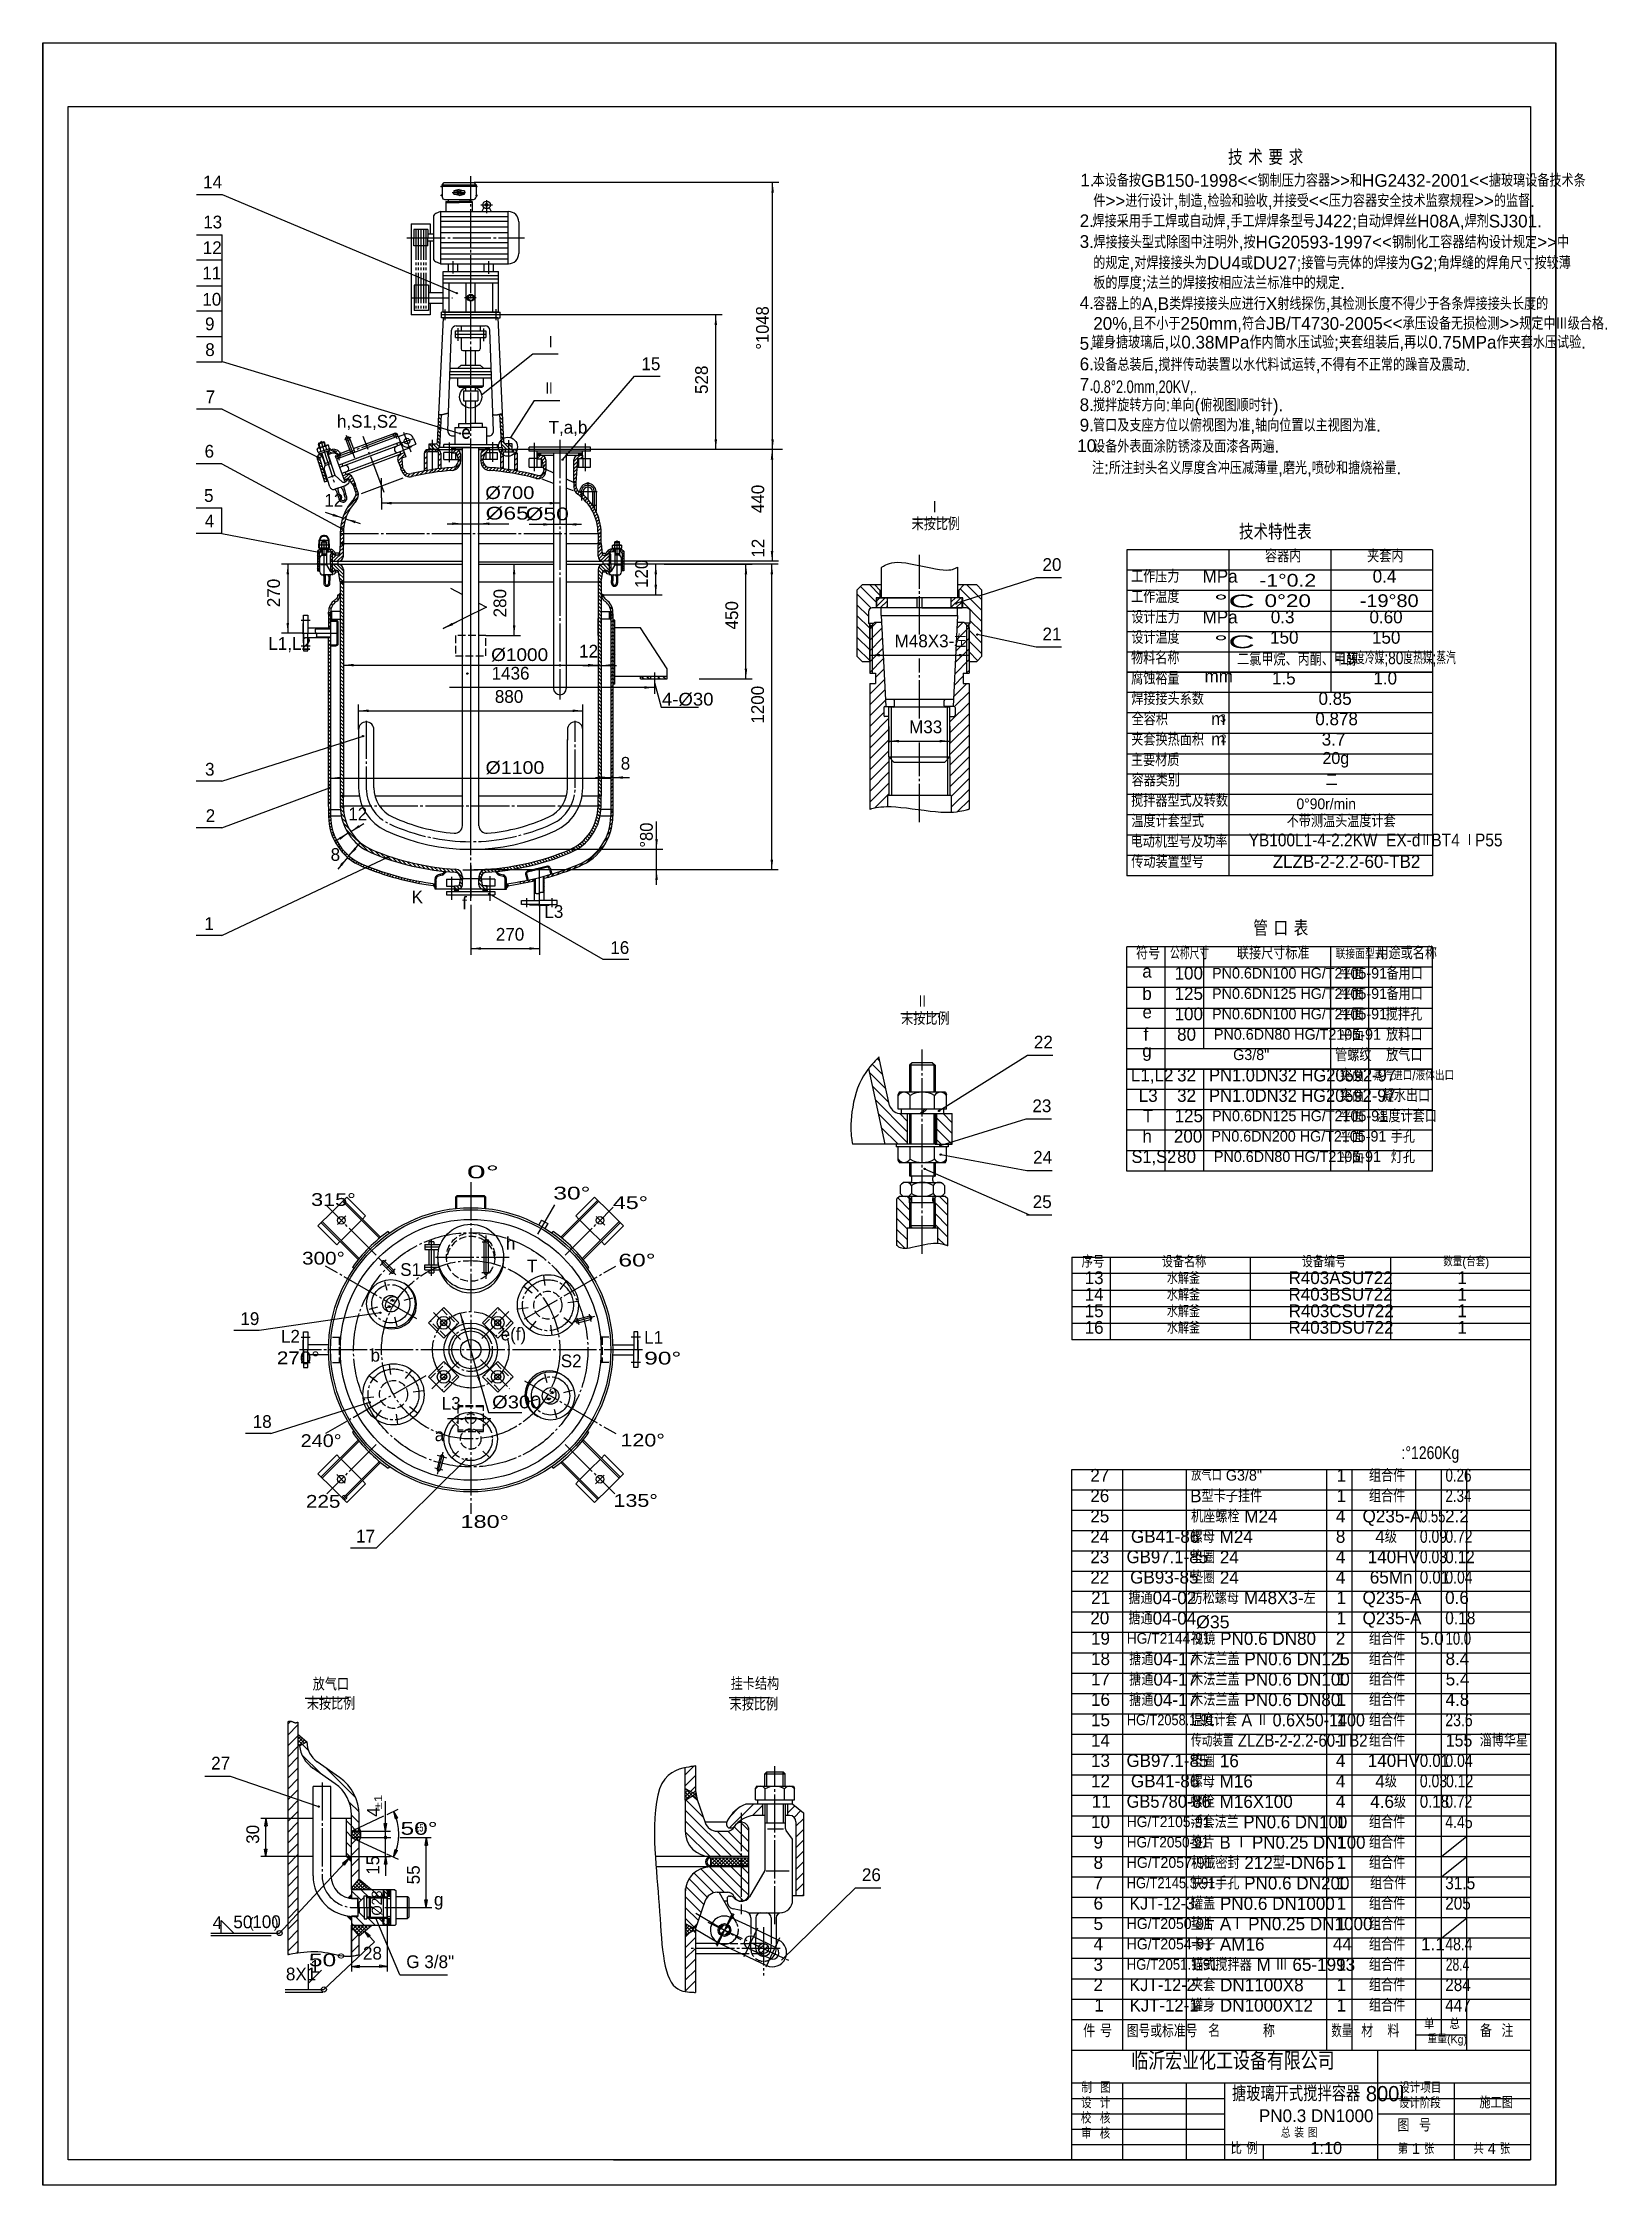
# Model space of a CAD drawing. Extents: x 604 to 1218, y -216 to 625.
import ezdxf

# ---------------------------------------------------------------- set-up
doc = ezdxf.new("R2010")
doc.units = 0
for name, pattern in [('BORDER', [17, 12, -1, 1, -1, 1, -1]), ('DASHDOT', [18, 15, -1, 1, -1]), ('DASHED', [4, 3, -1])]:
    doc.linetypes.add(name, pattern=pattern)
doc.layers.get('0').update_dxf_attribs({"color": 8, "linetype": 'CONTINUOUS'})
for name, color, linetype in [('1', 8, 'CONTINUOUS'), ('2', 94, 'DASHDOT'), ('3', 8, 'CONTINUOUS'), ('4', 2, 'DASHED'), ('5', 214, 'CONTINUOUS'), ('6', 8, 'BORDER'), ('8', 94, 'CONTINUOUS'), ('85', 7, 'CONTINUOUS')]:
    doc.layers.add(name, color=color, linetype=linetype)
doc.styles.get("Standard").update_dxf_attribs({"font": 'cadt_en', "bigfont": 'cadt_hz'})
doc.styles.add('STYLE1', font='cadt_en.shx', dxfattribs={"width": 0.650136, "bigfont": 'cadt_hz.shx'})
doc.styles.add('STYLE10', font='cadt_en.shx', dxfattribs={"width": 1.043885, "bigfont": 'cadt_hz.shx'})
doc.styles.add('STYLE11', font='cadt_en.shx', dxfattribs={"width": 1.374136, "bigfont": 'cadt_hz.shx'})
doc.styles.add('STYLE12', font='cadt_en.shx', dxfattribs={"width": 1.439846, "bigfont": 'cadt_hz.shx'})
doc.styles.add('STYLE13', font='cadt_en.shx', dxfattribs={"width": 1.261579, "bigfont": 'cadt_hz.shx'})
doc.styles.add('STYLE14', font='cadt_en.shx', dxfattribs={"width": 1.261579, "bigfont": 'cadt_hz.shx'})
doc.styles.add('STYLE15', font='cadt_en.shx', dxfattribs={"width": 1.213584, "bigfont": 'cadt_hz.shx'})
doc.styles.add('STYLE16', font='cadt_en.shx', dxfattribs={"width": 1.165041, "bigfont": 'cadt_hz.shx'})
doc.styles.add('STYLE17', font='cadt_en.shx', dxfattribs={"width": 1.213584, "bigfont": 'cadt_hz.shx'})
doc.styles.add('STYLE18', font='cadt_en.shx', dxfattribs={"width": 1.213584, "bigfont": 'cadt_hz.shx'})
doc.styles.add('STYLE19', font='cadt_en.shx', dxfattribs={"width": 1.267812, "bigfont": 'cadt_hz.shx'})
doc.styles.add('STYLE2', font='cadt_en.shx', dxfattribs={"width": 0.750162, "bigfont": 'cadt_hz.shx'})
doc.styles.add('STYLE20', font='cadt_en.shx', dxfattribs={"width": 1.439846, "bigfont": 'cadt_hz.shx'})
doc.styles.add('STYLE21', font='cadt_en.shx', dxfattribs={"width": 1.359855, "bigfont": 'cadt_hz.shx'})
doc.styles.add('STYLE22', font='cadt_en.shx', dxfattribs={"width": 1.439846, "bigfont": 'cadt_hz.shx'})
doc.styles.add('STYLE23', font='cadt_en.shx', dxfattribs={"width": 1.981314, "bigfont": 'cadt_hz.shx'})
doc.styles.add('STYLE24', font='cadt_en.shx', dxfattribs={"width": 1.180206, "bigfont": 'cadt_hz.shx'})
doc.styles.add('STYLE25', font='cadt_en.shx', dxfattribs={"width": 0.971372, "bigfont": 'cadt_hz.shx'})
doc.styles.add('STYLE26', font='cadt_en.shx', dxfattribs={"width": 1.148725, "bigfont": 'cadt_hz.shx'})
doc.styles.add('STYLE27', font='cadt_en.shx', dxfattribs={"width": 0.971372, "bigfont": 'cadt_hz.shx'})
doc.styles.add('STYLE28', font='cadt_en.shx', dxfattribs={"width": 1.115263, "bigfont": 'cadt_hz.shx'})
doc.styles.add('STYLE29', font='cadt_en.shx', dxfattribs={"width": 1.341688, "bigfont": 'cadt_hz.shx'})
doc.styles.add('STYLE3', font='cadt_en.shx', dxfattribs={"width": 2.161005, "bigfont": 'cadt_hz.shx'})
doc.styles.add('STYLE30', font='cadt_en.shx', dxfattribs={"width": 1.180206, "bigfont": 'cadt_hz.shx'})
doc.styles.add('STYLE31', font='cadt_en.shx', dxfattribs={"width": 1.341157, "bigfont": 'cadt_hz.shx'})
doc.styles.add('STYLE32', font='cadt_en.shx', dxfattribs={"width": 1.323403, "bigfont": 'cadt_hz.shx'})
doc.styles.add('STYLE33', font='cadt_en.shx', dxfattribs={"width": 1.439846, "bigfont": 'cadt_hz.shx'})
doc.styles.add('STYLE34', font='cadt_en.shx', dxfattribs={"width": 1.439846, "bigfont": 'cadt_hz.shx'})
doc.styles.add('STYLE35', font='cadt_en.shx', dxfattribs={"width": 0.6605, "bigfont": 'cadt_hz.shx'})
doc.styles.add('STYLE36', font='cadt_en.shx', dxfattribs={"width": 0.974868, "bigfont": 'cadt_hz.shx'})
doc.styles.add('STYLE37', font='cadt_en.shx', dxfattribs={"width": 0.821694, "bigfont": 'cadt_hz.shx'})
doc.styles.add('STYLE4', font='cadt_en.shx', dxfattribs={"width": 2.161005, "bigfont": 'cadt_hz.shx'})
doc.styles.add('STYLE5', font='cadt_en.shx', dxfattribs={"width": 1.090023, "bigfont": 'cadt_hz.shx'})
doc.styles.add('STYLE6', font='cadt_en.shx', dxfattribs={"width": 0.968858, "bigfont": 'cadt_hz.shx'})
doc.styles.add('STYLE7', font='cadt_en.shx', dxfattribs={"width": 1.315585, "bigfont": 'cadt_hz.shx'})
doc.styles.add('STYLE8', font='cadt_en.shx', dxfattribs={"width": 1.248089, "bigfont": 'cadt_hz.shx'})
doc.styles.add('STYLE9', font='cadt_en.shx', dxfattribs={"width": 1.168867, "bigfont": 'cadt_hz.shx'})
doc.dimstyles.get("Standard").update_dxf_attribs({"dimtxt": 3.5, "dimasz": 4, "dimexe": 2, "dimexo": 0, "dimgap": 1, "dimtad": 1, "dimtoh": 1, "dimdec": 4, "dimzin": 0, "dimtxsty": 'STANDARD', "dimcen": 0, "dimazin": 3, "dimtfac": 1, "dimtdec": 4, "dimtmove": 0, "dimatfit": 3, "dimtolj": 1, "dimtzin": 0})

msp = doc.modelspace()

# ---------------------------------------------------------------- texts
at = {"color": 7, "style": 'STYLE1'}
for s, height, p in [('14', 5, (667.21879, 567.77874)), ('1.', 5, (1011.57339, 568.55345)), ('本设备按GB150-1998<<钢制压力容器>>和HG2432-2001<<搪玻璃设备技术条', 5, (1016.36887, 568.37895)), ('件>>进行设计,制造,检验和验收,并接受<<压力容器安全技术监察规程>>的监督.', 5, (1016.65487, 560.40095)), ('13', 5, (667.24279, 552.06966)), ('2.', 5, (1011.29995, 552.55345)), ('焊接采用手工焊或自动焊,手工焊焊条型号J422;自动焊焊丝H08A,焊剂SJ301.', 5, (1016.34716, 552.43987)), ('12', 5, (667.05879, 541.99228)), ('3.', 5, (1011.29995, 544.40745)), ('焊接接头型式除图中注明外,按HG20593-1997<<钢制化工容器结构设计规定>>中', 5, (1016.74287, 544.19995)), ('的规定,对焊接接头为DU4或DU27;接管与壳体的焊接为G2;角焊缝的焊角尺寸按较薄', 5, (1016.62987, 536.05695)), ('11', 5, (666.85479, 532.03328)), ('板的厚度;法兰的焊接按相应法兰标准中的规定.', 5, (1016.62987, 528.21895)), ('10', 5, (666.88579, 521.73328)), ('4.', 5, (1011.29995, 520.40745)), ('容器上的A,B类焊接接头应进行X射线探伤,其检测长度不得少于各条焊接接头长度的', 5, (1016.62987, 520.01995)), ('9', 5, (667.94879, 512.09328)), ('20%,且不小于250mm,符合JB/T4730-2005<<承压设备无损检测>>规定中Ⅲ级合格.', 5, (1016.63787, 512.24995)), ('8', 5, (668.03779, 501.96528)), ('5.', 5, (1011.29995, 504.40745)), ('罐身搪玻璃后,以0.38MPa作内筒水压试验;夹套组装后,再以0.75MPa作夹套水压试验.', 5, (1016.07581, 504.8831)), ('15', 5, (839.251, 496.40534)), ('6.', 5, (1011.29995, 496.34607)), ('设备总装后,搅拌传动装置以水代料试运转,不得有不正常的躁音及震动.', 5, (1016.59887, 496.09757)), ('7', 5, (668.19179, 483.44268)), ('7.', 5, (1011.29995, 488.34607)), ('8.', 5, (1011.29995, 480.34607)), ('搅拌旋转方向:单向(俯视图顺时针).', 5, (1016.54587, 480.19457)), ('h,S1,S2', 5, (719.74438, 473.81488)), ('e', 5, (768.5791, 469.45132)), ('T,a,b', 5, (802.80538, 471.48488)), ('9.', 5, (1011.29995, 472.34607)), ('管口及支座方位以俯视图为准,轴向位置以主视图为准.', 5, (1016.55687, 472.28257)), ('6', 5, (667.769, 462.06794)), ('10.', 5, (1010.32687, 464.27561)), ('设备外表面涂防锈漆及面漆各两遍.', 5, (1016.55687, 463.97757)), ('注:所注封头名义厚度含冲压减薄量,磨光,喷砂和搪烧裕量.', 5, (1016.12145, 455.5683)), ('5', 5, (667.576, 444.70348)), ('12', 5, (714.79059, 442.82956)), ('4', 5, (667.852, 434.74494)), ('未按比例', 5, (945.343, 433.55867)), ('容器内', 5, (1084.05828, 420.94823)), ('夹套内', 5, (1124.13152, 420.9287)), ('工作压力', 5, (1031.46297, 412.94823)), ('MPa', 5, (1059.56916, 413.01557)), ('工作温度', 5, (1031.46297, 404.94823)), ('设计压力', 5, (1031.58015, 396.9287)), ('MPa', 5, (1059.56916, 397.01557)), ('L1,L2', 5, (692.81578, 386.61879)), ('设计温度', 5, (1031.58015, 388.94823)), ('物料名称', 5, (1031.46297, 380.94823)), ('腐蚀裕量', 5, (1031.52156, 372.9287)), ('焊接接头系数', 5, (1031.58015, 364.94823)), ('mm', 5, (1060.32217, 373.79682)), ('1.5', 5, (1086.76659, 373.01557)), ('0.85', 5, (1105.05655, 365.01557)), ('1.0', 5, (1126.59516, 373.01557)), ('全容积', 5, (1031.69734, 356.94823)), ('0.878', 5, (1103.79137, 357.01557)), ('夹套换热面积', 5, (1031.58015, 348.94823)), ('m', 5, (1062.913, 357.09982)), ('3', 3, (1066.43411, 358.31041)), ('2', 3, (1066.65511, 350.35941)), ('3.7', 5, (1106.32173, 349.01557)), ('主要材质', 5, (1031.43367, 340.90917)), ('m', 5, (1062.913, 349.09982)), ('20g', 4.715789, (1106.5879, 341.79993)), ('3', 5, (667.96, 337.24698)), ('容器类别', 5, (1031.69734, 332.94823)), ('二', 5, (1107.85014, 333.00682)), ('搅拌器型式及转数', 5, (1031.52156, 324.94823)), ('2', 5, (668.224, 319.02698)), ('12', 5, (724.17407, 319.72556)), ('温度计套型式', 5, (1031.60945, 316.94823)), ('电动机型号及功率', 5, (1031.31648, 308.94823)), ('8', 5, (717.26107, 303.77707)), ('传动装置型号', 5, (1031.58015, 300.96776)), ('K', 5, (749.04942, 287.13511)), ('f', 5, (768.92042, 284.76011)), ('L3', 5, (801.16258, 281.37985)), ('1', 5, (667.696, 276.67198)), ('16', 5, (827.04916, 267.23571)), ('符号', 5, (1033.41355, 265.09049)), ('联接尺寸标准', 5, (1073.02371, 265.09049)), ('用途或名称', 5, (1127.80379, 265.11002)), ('a', 5, (1035.87357, 257.95861)), ('100', 5, (1048.54829, 257.17736)), ('PN0.6DN100 HG/T2105-91', 4.2, (1063.28805, 257.5736)), ('平面', 5, (1113.41355, 257.09049)), ('备用口', 5, (1131.76336, 257.11002)), ('b', 5, (1035.87357, 249.17736)), ('125', 5, (1048.54829, 249.17736)), ('PN0.6DN125 HG/T2105-91', 4.2, (1063.28805, 249.5736)), ('平面', 5, (1113.41355, 249.09049)), ('备用口', 5, (1131.76336, 249.11002)), ('未按比例', 5, (941.215, 239.36109)), ('e', 5, (1035.94193, 241.95861)), ('100', 5, (1048.54829, 241.17736)), ('PN0.6DN100 HG/T2105-91', 4.2, (1063.28805, 241.5736)), ('平面', 5, (1113.41355, 241.09049)), ('搅拌孔', 5, (1131.49968, 241.07096)), ('f', 5, (1036.35208, 233.17736)), ('80', 5, (1049.54003, 233.17736)), ('PN0.6DN80 HG/T2105-91', 4.2, (1064.00554, 233.5736)), ('平面', 5, (1113.41355, 233.09049)), ('放料口', 5, (1131.60222, 233.09049)), ('g', 5, (1035.87357, 226.73986)), ('G3/8"', 4.2, (1071.5484, 225.5736)), ('管螺纹', 5, (1111.60222, 225.09049)), ('放气口', 5, (1131.61687, 225.09049)), ('L1,L2', 5, (1031.35973, 217.17736)), ('32', 5, (1049.54003, 217.17736)), ('突面', 5, (1113.4282, 217.07096)), ('L3', 5, (1034.47167, 209.17736)), ('32', 5, (1049.54003, 209.17736)), ('突面', 5, (1113.4282, 209.07096)), ('凝水出口', 5, (1129.86414, 209.11002)), ('T', 5, (1036.07865, 201.17736)), ('125', 5, (1048.54829, 201.17736)), ('PN0.6DN125 HG/T2105-91', 4.2, (1063.28805, 201.5736)), ('平面', 5, (1113.41355, 201.09049)), ('温度计套口', 5, (1127.77449, 201.11002)), ('h', 5, (1035.93071, 193.17736)), ('200', 5, (1048.27485, 193.17736)), ('PN0.6DN200 HG/T2105-91', 4.2, (1063.02965, 193.5736)), ('平面', 5, (1113.41355, 193.09049)), ('手孔', 5, (1133.3989, 193.09049)), ('80', 5, (1049.54003, 185.17736)), ('PN0.6DN80 HG/T2105-91', 4.2, (1064.00554, 185.5736)), ('平面', 5, (1113.41355, 185.09049)), ('灯孔', 5, (1133.41355, 185.09049)), ('h', 5, (786.0461, 151.17076)), ('S1', 5, (744.5751, 140.82876)), ('T', 5, (794.2901, 142.24576)), ('序号', 4.696774, (1012.06371, 144.11088)), ('设备名称', 4.585827, (1043.57138, 144.14927)), ('设备编号', 4.585827, (1098.5042, 144.14927)), ('数量(台套)', 3.4125, (1153.99841, 144.62046)), ('13', 5, (1013.24954, 137.6418)), ('14', 5, (1013.24954, 131.1418)), ('水解釜', 4.585827, (1045.48954, 137.64927)), ('水解釜', 4.585827, (1045.48954, 131.14927)), ('R403BSU722', 5, (1093.2552, 131.1418)), ('R403ASU722', 5, (1093.28938, 137.6418)), ('1', 5, (1159.57186, 137.6418)), ('1', 5, (1159.57186, 131.1418)), ('19', 5, (681.8287, 121.56613)), ('15', 5, (1013.24954, 124.6418)), ('水解釜', 4.585827, (1045.48954, 124.64927)), ('R403CSU722', 5, (1093.32356, 124.6418)), ('1', 5, (1159.57186, 124.6418)), ('L2', 5, (697.76258, 114.64901)), ('e(f)', 5, (783.99741, 115.52955)), ('L1', 5, (840.31558, 114.19801)), ('16', 5, (1013.24954, 118.1418)), ('水解釜', 4.585827, (1045.48954, 118.14927)), ('R403DSU722', 5, (1093.2552, 118.1418)), ('1', 5, (1159.57186, 118.1418)), ('b', 5, (732.9261, 107.18076)), ('S2', 5, (807.5961, 104.97076)), ('L3', 5, (760.8527, 88.32844)), ('18', 5, (686.66727, 81.18049)), ('a', 5, (758.1291, 75.95076)), ('27', 5, (1015.4761, 60.06758)), ('26', 5, (1015.4761, 52.06758)), ('25', 5, (1015.4761, 44.06758)), ('17', 5, (727.25136, 36.17351)), ('24', 5, (1015.4761, 36.06758)), ('23', 5, (1015.4761, 28.06758)), ('22', 5, (1015.4761, 20.06758)), ('21', 5, (1015.78372, 12.06758)), ('搪通04-02', 5, (1030.44473, 11.9807)), ('20', 5, (1015.4761, 4.06758)), ('搪通04-04', 5, (1030.44473, 3.9807)), ('19', 5, (1015.74954, -3.93242)), ('5.0', 5, (1144.92922, -3.93242)), ('18', 5, (1015.74954, -11.93242)), ('搪通04-17', 5, (1030.75235, -12.0193)), ('8.4', 5, (1154.92922, -11.93242)), ('17', 5, (1015.74954, -19.93242)), ('搪通04-17', 5, (1030.75235, -20.0193)), ('5.4', 5, (1154.99441, -19.93242)), ('未按比例', 5, (707.92649, -29.51634)), ('未按比例', 5, (873.91953, -29.81245)), ('16', 5, (1015.74954, -27.93242)), ('搪通04-17', 5, (1030.75235, -28.0193)), ('4.8', 5, (1154.92922, -27.93242)), ('15', 5, (1015.74954, -35.93242)), ('14', 5, (1015.74954, -43.93242)), ('淄博华星', 5, (1168.3032, -43.99977)), ('13', 5, (1015.74954, -51.93242)), ('12', 5, (1015.74954, -59.93242)), ('11', 5, (1016.05715, -67.93242)), ('10', 5, (1015.74954, -75.93242)), ('9', 5, (1016.74128, -83.93242)), ('8', 5, (1016.74128, -91.93242)), ('7', 5, (1016.74128, -99.93242)), ('6', 5, (1016.74128, -107.93242)), ('5', 5, (1016.74128, -115.93242)), ('4', 5, (1016.74128, -123.93242)), ('3', 5, (1016.74128, -131.93242)), ('2', 5, (1016.74128, -139.93242)), ('1', 5, (1017.01472, -147.93242)), ('单', 4.23307, (1146.50489, -154.86123)), ('总', 4.23307, (1156.49249, -154.86123)), ('件 号', 5, (1012.67429, -158.0193)), ('名         称', 5, (1061.74231, -157.99977)), ('材   料', 5, (1121.77967, -158.0193)), ('重量(Kg)', 3.101538, (1147.78115, -160.38891)), ('备  注', 5, (1168.41106, -157.99977)), ('制  图', 4.335484, (1012.0076, -179.89667)), ('设计项目', 4.335484, (1136.75147, -179.89667)), ('设  计', 4.335484, (1011.86788, -185.89667)), ('设计阶段', 4.335484, (1136.56094, -185.89667)), ('施工图', 4.634483, (1168.19563, -185.95184)), ('校  核', 4.406557, (1011.74913, -191.90978)), ('审  核', 4.335484, (1011.84248, -197.89667)), ('PN0.3 DN1000', 5, (1081.66189, -191.33792)), ('总 装 图', 4, (1090.26789, -197.44926)), ('图  号', 5, (1136.0136, -195.05836)), ('比 例', 4.665695, (1070.55188, -203.9353)), ('1:10', 4.8, (1101.84574, -203.89899)), ('第 1 张', 4.233071, (1136.16482, -203.86123)), ('共 4 张', 4.266667, (1165.85311, -203.85063))]:
    msp.add_text(s, height=height, dxfattribs=at).set_placement(p)
for s, p in [('440', (887.44035, 440.2748)), ('12', (887.52393, 422.7849)), ('1200', (887.35888, 357.62349))]:
    msp.add_text(s, height=5, rotation=90, dxfattribs=at).set_placement(p)
for s, height, width, p in [('公称尺寸', 5, 0.770655, (1046.73291, 265.11002)), ('联接面型式', 4, 0.768839, (1111.75891, 265.29065)), ('PN1.0DN32 HG20592-97', 5, 0.966984, (1062.09764, 217.17736)), ('蒸汽进口/液体出口', 4, 0.860115, (1126.7536, 217.59453)), ('PN1.0DN32 HG20592-97', 5, 0.965293, (1062.10224, 209.17736)), ('S1,S2', 5, 0.963111, (1031.64385, 185.17736)), ('放气口 G3/8"', 4.2, 1.003, (1055.08243, 60.46381)), ('1', 5, 1.003, (1112.13076, 60.06758)), ('组合件', 5, 1.003, (1124.84476, 59.9807)), ('0.26', 5, 0.783592, (1154.89831, 60.06758)), ('B型卡子挂件', 5, 1.003, (1054.66281, 51.9807)), ('1', 5, 1.003, (1112.13076, 52.06758)), ('组合件', 5, 1.003, (1124.84476, 51.9807)), ('2.34', 5, 0.783592, (1154.89831, 52.06758)), ('机座螺栓 M24', 5, 1.003, (1055.01543, 43.9807)), ('4', 5, 1.003, (1111.8565, 44.06758)), ('Q235-A', 5, 1.003, (1122.34328, 44.06758)), ('0.55', 5, 0.763583, (1144.93051, 44.06758)), ('2.2', 5, 1.003, (1154.74723, 44.06758)), ('GB41-86', 5, 1.003, (1031.41712, 36.06758)), ('螺母 M24', 5, 1.003, (1054.83912, 36.00023)), ('8', 5, 1.003, (1111.8565, 36.06758)), ('4级', 5, 1.003, (1127.34644, 35.98508)), ('0.09', 5, 0.81913, (1144.84811, 36.06758)), ('0.72', 5, 0.81913, (1154.84811, 36.06758)), ('GB97.1-85', 5, 0.988992, (1029.69155, 28.06758)), ('垫圈 24', 5, 1.003, (1054.92728, 27.9807)), ('垫圈 24', 5, 1.003, (1054.92728, 19.9807)), ('4', 5, 1.003, (1111.8565, 28.06758)), ('140HV', 5, 1.003, (1124.36646, 28.06758)), ('0.03', 5, 0.81913, (1144.84811, 28.06758)), ('0.12', 5, 0.886255, (1154.80945, 28.06758)), ('GB93-85', 5, 1.003, (1031.10858, 20.06758)), ('防松螺母 M48X3-左', 5, 1.003, (1054.80974, 11.9807)), ('4', 5, 1.003, (1111.8565, 20.06758)), ('1', 5, 1.003, (1112.13076, 12.06758)), ('Q235-A', 5, 1.003, (1122.34328, 12.06758)), ('65Mn', 5, 1.003, (1125.18976, 20.06758)), ('0.01', 5, 0.886255, (1144.80945, 20.06758)), ('0.6', 5, 1.003, (1154.74723, 12.06758)), ('0.04', 5, 0.81913, (1154.84811, 20.06758)), ('1', 5, 1.003, (1112.13076, 4.06758)), ('Q235-A', 5, 1.003, (1122.34328, 4.06758)), ('0.18', 5, 0.909633, (1154.78675, 4.06758)), ('HG/T2144-91', 4.2, 0.963091, (1029.76728, -3.53619)), ('视镜 PN0.6 DN80', 5, 1.003, (1055.04482, -4.0193)), ('2', 5, 1.003, (1111.8565, -3.93242)), ('组合件', 5, 1.003, (1124.84476, -4.0193)), ('10.0', 5, 0.769506, (1154.9293, -3.93242)), ('木法兰盖 PN0.6 DN125', 5, 1.003, (1055.04482, -12.0193)), ('1', 5, 1.003, (1112.13076, -11.93242)), ('组合件', 5, 1.003, (1124.84476, -12.0193)), ('放气口', 5, 1.003, (710.19751, -21.93844)), ('挂卡结构', 5, 1.003, (874.29957, -21.73409)), ('木法兰盖 PN0.6 DN100', 5, 1.003, (1055.04482, -20.0193)), ('1', 5, 1.003, (1112.13076, -19.93242)), ('组合件', 5, 1.003, (1124.84476, -20.0193)), ('木法兰盖 PN0.6 DN80', 5, 1.003, (1055.04482, -28.0193)), ('1', 5, 1.003, (1112.13076, -27.93242)), ('组合件', 5, 1.003, (1124.84476, -28.0193)), ('HG/T2058.1-91', 4.2, 0.890586, (1029.8248, -35.53619)), ('温度计套 A Ⅱ 0.6X50-1400', 5, 0.946476, (1055.05806, -35.99977)), ('1', 5, 1.003, (1112.13076, -35.93242)), ('组合件', 5, 1.003, (1124.84476, -36.0193)), ('23.6', 5, 0.823077, (1154.84309, -35.93242)), ('GB97.1-85', 5, 0.993908, (1029.68106, -51.93242)), ('垫圈 16', 5, 1.003, (1054.92728, -52.0193)), ('4', 5, 1.003, (1111.8565, -51.93242)), ('140HV', 5, 1.003, (1124.36646, -51.93242)), ('0.01', 5, 0.881758, (1144.81423, -51.93242)), ('0.04', 5, 0.823077, (1154.84309, -51.93242)), ('GB41-86', 5, 1.003, (1031.41712, -59.93242)), ('螺母 M16', 5, 1.003, (1054.83912, -59.99977)), ('4', 5, 1.003, (1111.8565, -59.93242)), ('4级', 5, 1.003, (1127.34644, -60.01492)), ('0.03', 5, 0.823077, (1144.84309, -59.93242)), ('0.12', 5, 0.823077, (1155.09628, -59.93242)), ('GB5780-86', 5, 0.965342, (1029.71724, -67.93242)), ('螺栓 M16X100', 5, 1.003, (1054.83912, -68.0193)), ('4', 5, 1.003, (1111.8565, -67.93242)), ('4.6级', 5, 1.003, (1125.35701, -68.01492)), ('0.18', 5, 0.881758, (1144.81423, -67.93242)), ('0.72', 5, 0.81347, (1154.84414, -67.93242)), ('HG/T2105-91', 4.2, 0.966812, (1029.76005, -75.53619)), ('活套法兰 PN0.6 DN100', 5, 0.98854, (1054.93236, -76.0193)), ('1', 5, 1.003, (1112.13076, -75.93242)), ('组合件', 5, 1.003, (1124.84476, -76.0193)), ('4.45', 5, 0.823077, (1154.84309, -75.93242)), ('HG/T2050-91', 4.2, 0.9516, (1029.77871, -83.53619)), ('垫片 B Ⅰ PN0.25 DN100', 5, 0.990145, (1054.9318, -84.0193)), ('1', 5, 1.003, (1112.13076, -83.93242)), ('组合件', 5, 1.003, (1124.84476, -84.0193)), ('HG/T2057-91', 4.2, 0.990544, (1029.71718, -91.53619)), ('机械密封 212型-DN65', 5, 1.003, (1055.01543, -92.0193)), ('1', 5, 1.003, (1112.13076, -91.93242)), ('组合件', 5, 1.003, (1124.84476, -92.0193)), ('HG/T2145.3-91', 4.2, 0.898788, (1029.77488, -99.53619)), ('快开手孔 PN0.6 DN200', 5, 1.003, (1054.92728, -100.0193)), ('1', 5, 1.003, (1112.13076, -99.93242)), ('组合件', 5, 1.003, (1125.2642, -100.0193)), ('31.5', 5, 0.904502, (1154.79143, -99.93242)), ('KJT-12-3', 5, 0.930641, (1030.88791, -107.93242)), ('罐盖 PN0.6 DN1000', 5, 1.003, (1054.95666, -108.03883)), ('1', 5, 1.003, (1112.13076, -107.93242)), ('组合件', 5, 1.003, (1124.84476, -108.0193)), ('205', 5, 0.896756, (1154.82073, -107.93242)), ('HG/T2050-91', 4.2, 0.984391, (1029.72487, -115.53619)), ('垫片 AⅠ PN0.25 DN1000', 5, 1.003, (1054.92728, -116.0193)), ('1', 5, 1.003, (1112.13076, -115.93242)), ('组合件', 5, 1.003, (1124.84476, -116.0193)), ('HG/T2054-91', 4.2, 0.985352, (1029.72362, -123.53619)), ('卡子 AM16', 5, 1.003, (1054.95666, -124.0193)), ('44', 5, 1.003, (1110.70737, -123.93242)), ('组合件', 5, 1.003, (1124.84476, -124.0193)), ('1.1', 5, 1.003, (1145.33003, -123.93242)), ('48.4', 5, 0.818072, (1154.84925, -123.93242)), ('HG/T2051.1-91', 4.2, 0.920467, (1029.76151, -131.53619)), ('锚式搅拌器 M Ⅲ 65-1993', 5, 1.003, (1055.04482, -131.99977)), ('夹套 DN1100X8', 5, 1.003, (1055.01543, -140.0193)), ('1', 5, 1.003, (1112.13076, -131.93242)), ('组合件', 5, 1.003, (1124.84476, -132.0193)), ('组合件', 5, 1.003, (1124.84476, -140.0193)), ('28.4', 5, 0.70748, (1155.0349, -131.93242)), ('KJT-12-2', 5, 0.940271, (1030.8697, -139.93242)), ('KJT-12-1', 5, 0.985401, (1030.88412, -147.93242)), ('罐身 DN1000X12', 5, 1.003, (1054.95666, -147.99977)), ('1', 5, 1.003, (1112.13076, -139.93242)), ('1', 5, 1.003, (1112.13076, -147.93242)), ('组合件', 5, 1.003, (1124.84476, -148.0193)), ('447', 5, 0.896756, (1154.82073, -147.93242)), ('284', 5, 0.896756, (1154.82073, -139.93242)), ('图号或标准号', 5, 0.973683, (1029.76349, -158.03883)), ('数量', 5, 0.857889, (1110.09798, -157.99977))]:
    msp.add_text(s, height=height, dxfattribs=dict(at, width=width)).set_placement(p)
at = {"color": 7, "char_height": 5, "attachment_point": 7}
for s, insert, style in [('0.8%%d2.0mm,20KV,.', (1016.55687, 486.47391), 'STYLE2'), ('%%dC', (1063.88808, 403.21432), 'STYLE3'), ('%%dC', (1063.88808, 387.21432), 'STYLE4'), ('4-%%c30', (847.30608, 364.55366), 'STYLE5'), ('0%%d', (770.74494, 179.091), 'STYLE23'), ('315%%d', (709.58965, 168.24495), 'STYLE19'), ('30%%d', (804.68243, 170.77841), 'STYLE22'), ('45%%d', (828.07348, 167.02752), 'STYLE21'), ('300%%d', (706.05154, 145.23597), 'STYLE18'), ('60%%d', (830.24941, 144.47623), 'STYLE20'), ('270%%d', (696.14108, 106.11094), 'STYLE17'), ('90%%d', (840.34425, 105.99326), 'STYLE12'), ('240%%d', (705.477, 73.59831), 'STYLE16'), ('120%%d', (831.02169, 73.82441), 'STYLE13'), (':%%d1260Kg', (1137.64989, 67.43741), 'STYLE37'), ('225%%d', (707.55633, 49.7723), 'STYLE15'), ('135%%d', (828.28897, 50.11549), 'STYLE14'), ('180%%d', (768.25658, 41.84834), 'STYLE11'), (' %%c35', (1055.01543, 2.31404), 'STYLE10')]:
    msp.add_mtext(s, dxfattribs=dict(at, insert=insert, style=style))
at = {"layer": '1', "color": 7, "style": 'STYLE1'}
for s, height, p in [('技 术 要 求', 6, (1069.54974, 576.92616)), ('Ⅰ', 5, (801.28253, 504.89852)), ('Ⅱ', 5, (800.64101, 486.71302)), ('Ⅰ', 5, (951.97291, 440.12659)), ('Ⅱ', 5, (947.15235, 246.0804)), ('临沂宏业化工设备有限公司', 7, (1031.58946, -170.86104))]:
    msp.add_text(s, height=height, dxfattribs=at).set_placement(p)
at = {"layer": '1', "color": 7, "style": 'STYLE1', "width": 0.981839}
msp.add_text('搪玻璃开式搅拌容器 800L', height=6, dxfattribs=at).set_placement((1071.08371, -183.1804))
at = {"layer": '3', "color": 7, "style": 'STYLE1'}
msp.add_text('e', height=5, dxfattribs=at).set_placement((768.5791, 469.65132))
at = {"layer": '5', "color": 7, "style": 'STYLE1', "width": 1.003}
for s, height, p in [('20', 5, (996.69465, 417.6034)), ('21', 5, (996.69465, 390.34504)), ('22', 5, (993.30411, 230.13398)), ('23', 5, (992.73207, 205.12164)), ('24', 5, (993.01656, 184.92294)), ('25', 5, (992.86289, 167.48082)), ('27', 5, (670.36286, -52.92992)), ('26', 5, (925.79957, -96.72938)), ('g', 5, (757.81113, -106.41596)), ('4', 5, (670.93061, -115.54991)), ('50', 5, (679.06458, -115.27187)), ('(', 4, (685.2799, -114.99386)), ('100', 5, (686.50258, -115.16998)), (')', 4, (694.95949, -114.99386)), ('28', 5, (729.92912, -127.53502)), ('G 3/8"', 5, (746.95198, -130.87731)), ('8X1', 5, (699.69039, -135.69211)), ('1', 5, (709.23099, -132.71537))]:
    msp.add_text(s, height=height, dxfattribs=at).set_placement(p)
for s, p in [('30', (689.16224, -82.10816)), ('4', (736.52324, -71.46073)), ('15', (736.33019, -94.2413)), ('55', (752.22716, -98.00197))]:
    msp.add_text(s, height=5, rotation=90, dxfattribs=at).set_placement(p)
at = {"layer": '5', "color": 7, "attachment_point": 7, "rotation": 90}
for s, insert, char_height, style in [('%%p1', (737.41769, -68.66142), 3, 'STYLE32'), ('%%c28', (737.54209, -110.29258), 4, 'STYLE36')]:
    msp.add_mtext(s, dxfattribs=dict(at, insert=insert, char_height=char_height, style=style))
at = {"layer": '5', "color": 7, "attachment_point": 7}
for s, insert, char_height, style in [('50%%d', (744.69433, -78.61227), 5, 'STYLE33'), ('%%p5%%d', (750.50646, -77.32088), 3, 'STYLE35'), ('50%%d', (708.71727, -130.2723), 5, 'STYLE34')]:
    msp.add_mtext(s, dxfattribs=dict(at, insert=insert, char_height=char_height, style=style))
at = {"layer": '85', "color": 7, "style": 'STYLE1'}
for s, p in [('技术特性表', (1073.85267, 429.90653)), ('管 口 表', (1079.46714, 274.30546))]:
    msp.add_text(s, height=6, dxfattribs=at).set_placement(p)

# ---------------------------------------------------------------- blocks, each defined once
blk = doc.blocks.new('*U0')
for p, q in [((928.87, 324.09), (928.88, 324.09, 1)), ((928.88, 324.09), (928.89, 324.1)), ((928.89, 324.1), (928.94, 324.11)), ((928.94, 324.11), (929.04, 324.13)), ((929.04, 324.13), (929.19, 324.17)), ((929.19, 324.17), (929.43, 324.22)), ((929.43, 324.22), (929.75, 324.3)), ((929.75, 324.3), (930.18, 324.4)), ((930.18, 324.4), (930.74, 324.53)), ((930.74, 324.53), (931.43, 324.67)), ((931.43, 324.67), (932.26, 324.81)), ((932.26, 324.81), (933.26, 324.94)), ((933.26, 324.94), (934.44, 325.03)), ((934.44, 325.03), (935.8, 325.08)), ((935.8, 325.08), (937.36, 325.06)), ((937.36, 325.06), (939.14, 324.97)), ((939.14, 324.97), (941.13, 324.79)), ((941.13, 324.79), (943.29, 324.54)), ((943.29, 324.54), (945.57, 324.25)), ((945.57, 324.25), (947.91, 323.93)), ((947.91, 323.93), (950.25, 323.62)), ((950.25, 323.62), (952.56, 323.33)), ((952.56, 323.33), (954.75, 323.1)), ((954.75, 323.1), (956.8, 322.94)), ((956.8, 322.94), (958.64, 322.87)), ((958.64, 322.87), (960.28, 322.88)), ((960.28, 322.88), (961.73, 322.95)), ((961.73, 322.95), (962.99, 323.08)), ((962.99, 323.08), (964.09, 323.23)), ((964.09, 323.23), (965.01, 323.4)), ((965.01, 323.4), (965.78, 323.57)), ((965.78, 323.57), (966.4, 323.73)), ((966.4, 323.73), (966.89, 323.85)), ((966.89, 323.85), (967.25, 323.94)), ((967.25, 323.94), (967.51, 324)), ((967.51, 324), (967.69, 324.05)), ((967.69, 324.05), (967.8, 324.07)), ((967.8, 324.07), (967.87, 324.09)), ((967.85, 324.09), (967.87, 324.09))]:
    blk.add_line(p, q)
blk = doc.blocks.new('*U1')
for p, q in [((935.86, 420.29), (936.62, 420.55)), ((936.62, 420.55), (937.54, 420.77)), ((937.54, 420.77), (938.64, 420.92)), ((938.64, 420.92), (939.92, 420.98)), ((939.92, 420.98), (941.4, 420.92)), ((941.4, 420.92), (943.09, 420.72)), ((943.09, 420.72), (944.94, 420.42)), ((933.37, 418.9), (933.37, 418.9, 1)), ((933.37, 418.9), (933.39, 418.9)), ((933.39, 418.9), (933.42, 418.93)), ((933.42, 418.93), (933.49, 418.97)), ((933.49, 418.97), (933.6, 419.04)), ((933.6, 419.04), (933.77, 419.14)), ((933.77, 419.14), (934.01, 419.29)), ((934.01, 419.29), (934.32, 419.48)), ((934.32, 419.48), (934.72, 419.73)), ((934.72, 419.73), (935.23, 420)), ((935.23, 420), (935.86, 420.29)), ((944.94, 420.42), (946.9, 420.04)), ((946.9, 420.04), (948.91, 419.62)), ((948.91, 419.62), (950.91, 419.19)), ((950.91, 419.19), (952.85, 418.78)), ((952.85, 418.78), (954.66, 418.42)), ((954.66, 418.42), (956.29, 418.16)), ((956.29, 418.16), (957.69, 418.01)), ((957.69, 418.01), (958.88, 417.96)), ((958.88, 417.96), (959.87, 417.99)), ((959.87, 417.99), (960.69, 418.08)), ((960.69, 418.08), (961.35, 418.22)), ((961.35, 418.22), (961.88, 418.39)), ((961.88, 418.39), (962.29, 418.55)), ((962.29, 418.55), (962.61, 418.71)), ((962.61, 418.71), (962.87, 418.83)), ((962.87, 418.83), (963.05, 418.92)), ((963.05, 418.92), (963.19, 418.99)), ((963.19, 418.99), (963.28, 419.03)), ((963.28, 419.03), (963.33, 419.06)), ((963.33, 419.06), (963.37, 419.08)), ((963.36, 419.07), (963.37, 419.08))]:
    blk.add_line(p, q)
blk = doc.blocks.new('*U2')
at = {"layer": '5'}
for p, q in [((929.45, 403.02), (923.87, 408.6)), ((928.37, 399.85), (923.87, 404.35)), ((931.37, 405.34), (925.25, 411.46)), ((932.87, 408.08), (928.87, 412.08, 1)), ((928.87, 395.11), (923.87, 400.11)), ((928.87, 390.87), (923.87, 395.87)), ((928.87, 386.62), (923.87, 391.62)), ((928.87, 382.38), (923.87, 387.38))]:
    blk.add_line(p, q, dxfattribs=at)
blk = doc.blocks.new('*U3')
at = {"layer": '5'}
for p, q in [((972.87, 402.02), (964.34, 410.55)), ((972.87, 397.78), (965.37, 405.28)), ((972.87, 406.26), (967.05, 412.08, 1)), ((972.87, 393.54), (968.37, 398.04)), ((972.87, 389.29), (967.87, 394.29)), ((972.87, 385.05), (967.87, 390.05)), ((971.24, 382.45), (967.87, 385.81))]:
    blk.add_line(p, q, dxfattribs=at)
blk = doc.blocks.new('*U4')
at = {"layer": '5'}
for p, q in [((931.62, 405.91), (932.79, 407.08, 1)), ((931.62, 403.79), (934.91, 407.08)), ((933.03, 403.08), (935.87, 405.92)), ((935.16, 403.08), (935.87, 403.8))]:
    blk.add_line(p, q, dxfattribs=at)
blk = doc.blocks.new('*U5')
at = {"layer": '5'}
for p, q in [((960.87, 405.47), (962.49, 407.08, 1)), ((960.87, 403.34), (964.61, 407.08)), ((962.73, 403.08), (965.12, 405.47)), ((964.85, 403.08), (965.12, 403.35))]:
    blk.add_line(p, q, dxfattribs=at)
blk = doc.blocks.new('*U6')
at = {"layer": '5'}
for p, q in [((931.62, 397.43), (928.87, 394.68, 1)), ((933.62, 395.18), (928.87, 390.44)), ((933.82, 391.14), (928.87, 386.19)), ((934.02, 387.1), (928.87, 381.95)), ((934.22, 383.06), (928.87, 377.71)), ((931.12, 375.72), (934.43, 379.02)), ((928.87, 369.22), (934.63, 374.98)), ((928.87, 364.98), (934.83, 370.94)), ((928.87, 360.74), (935.03, 366.9)), ((928.87, 356.5), (934.37, 362)), ((928.87, 352.25), (936.37, 359.75)), ((928.87, 348.01), (936.37, 355.51)), ((928.87, 343.77), (936.37, 351.27)), ((928.87, 339.53), (936.37, 347.03)), ((928.87, 335.28), (936.37, 342.78)), ((928.87, 331.04), (936.37, 338.54)), ((928.87, 326.8), (936.37, 334.3)), ((930.88, 324.56), (936.37, 330.05)), ((935.63, 325.07), (935.87, 325.31))]:
    blk.add_line(p, q, dxfattribs=at)
blk = doc.blocks.new('*U7')
at = {"layer": '5'}
for p, q in [((928.87, 389.01), (928.87, 383.2, 1)), ((967.87, 389.21), (967.87, 383.2))]:
    blk.add_line(p, q, dxfattribs=at)
blk = doc.blocks.new('*U8')
at = {"layer": '5'}
for p, q in [((936.37, 356.51), (936.37, 350.09, 1)), ((960.37, 356.71), (960.37, 350.09))]:
    blk.add_line(p, q, dxfattribs=at)
blk = doc.blocks.new('*D9')
for p, q in [((936.37, 350.09), (936.37, 353.29)), ((960.37, 350.09), (960.37, 353.29)), ((936.37, 350.79), (960.37, 350.79))]:
    blk.add_line(p, q)
for points in [[(936.37, 350.79), (940.37, 351.29), (940.37, 350.29)], [(960.37, 350.79), (956.37, 350.29), (956.37, 351.29)]]:
    blk.add_solid(points)
at = {"style": 'STYLE1'}
blk.add_text('M33', height=5, dxfattribs=at).set_placement((944.34, 353.88))
blk = doc.blocks.new('*D10')
for p, q in [((928.87, 383.2), (928.87, 387.03)), ((967.87, 383.2), (967.87, 387.03)), ((928.87, 384.53), (967.87, 384.53))]:
    blk.add_line(p, q)
for points in [[(928.87, 384.53), (932.87, 385.03), (932.87, 384.03)], [(967.87, 384.53), (963.87, 384.03), (963.87, 385.03)]]:
    blk.add_solid(points)
at = {"style": 'STYLE1'}
blk.add_text('M48X3-左', height=5, dxfattribs=at).set_placement((938.66, 387.62))
blk = doc.blocks.new('*U11')
at = {"layer": '8'}
blk.add_line((761.48, 394.98), (766.86, 397.65), dxfattribs=at)
blk.add_solid([(761.48, 394.98), (764.84, 397.21), (765.29, 396.31)], dxfattribs=at)
blk = doc.blocks.new('*U12')
for p, q in [((711.15, 394.29), (711.14, 394.15)), ((711.14, 394.15), (711.14, 394.02)), ((711.14, 394.02), (711.16, 393.9)), ((711.17, 394.42), (711.15, 394.29)), ((711.16, 393.9), (711.19, 393.78)), ((711.21, 394.56), (711.17, 394.42)), ((711.19, 393.78), (711.23, 393.66)), ((711.25, 394.69), (711.21, 394.56)), ((711.23, 393.66), (711.27, 393.55)), ((711.3, 394.81), (711.25, 394.69)), ((711.27, 393.55), (711.33, 393.43)), ((711.34, 394.92), (711.3, 394.81)), ((711.33, 393.43), (711.39, 393.32)), ((711.39, 395.02), (711.34, 394.92)), ((711.43, 395.11), (711.39, 395.02, 1)), ((711.39, 393.32), (711.45, 393.21)), ((711.45, 393.21), (711.51, 393.09)), ((711.5, 391.39), (711.46, 391.31)), ((711.55, 391.49), (711.5, 391.39)), ((711.51, 393.09), (711.56, 392.98)), ((711.59, 391.6), (711.55, 391.49)), ((711.56, 392.98), (711.62, 392.87)), ((711.64, 391.73), (711.59, 391.6)), ((711.62, 392.87), (711.67, 392.75)), ((711.68, 391.86), (711.64, 391.73)), ((711.67, 392.75), (711.71, 392.63)), ((711.72, 391.99), (711.68, 391.86)), ((711.71, 392.63), (711.73, 392.51)), ((711.74, 392.13), (711.72, 391.99)), ((711.73, 392.51), (711.75, 392.39)), ((711.76, 392.26), (711.74, 392.13)), ((711.75, 392.39), (711.76, 392.26))]:
    blk.add_line(p, q)
blk = doc.blocks.new('*U13')
at = {"layer": '1'}
for p, q in [((822.24, 418.06), (823.98, 416.32)), ((822.24, 416.64), (823.76, 415.12)), ((822.24, 415.23), (823.55, 413.92)), ((822.24, 412.4), (823.44, 411.2)), ((822.51, 419.2), (824.22, 417.49)), ((822.93, 413.13), (823.44, 412.61)), ((823.21, 419.92), (825.32, 417.81)), ((824.33, 420.21), (827.15, 417.39)), ((825.75, 420.21), (827.24, 418.71)), ((827.16, 420.21), (827.24, 420.13, 1)), ((822.24, 410.98), (823.44, 409.78)), ((822.24, 409.57), (823.44, 408.37)), ((822.24, 408.16), (823.44, 406.96)), ((822.24, 406.74), (823.44, 405.54)), ((822.24, 405.33), (823.44, 404.13)), ((822.24, 403.91), (823.44, 402.71)), ((822.24, 402.5), (823.44, 401.3)), ((822.24, 401.08), (823.44, 399.88)), ((822.24, 399.67), (823.44, 398.47)), ((822.24, 398.26), (823.44, 397.06)), ((822.24, 396.84), (823.44, 395.64)), ((822.24, 395.43), (823.44, 394.23)), ((822.24, 394.01), (823.44, 392.81)), ((822.24, 392.6), (823.44, 391.4)), ((822.24, 391.18), (823.44, 389.98)), ((822.24, 389.77), (823.44, 388.57)), ((822.24, 388.36), (823.44, 387.16)), ((822.24, 386.94), (823.44, 385.74)), ((822.24, 385.53), (823.44, 384.33)), ((822.24, 384.11), (823.44, 382.91)), ((822.24, 382.7), (823.44, 381.5)), ((822.24, 381.29), (823.44, 380.09)), ((822.24, 379.87), (823.44, 378.67)), ((823.44, 377.26), (822.24, 378.46)), ((823.44, 375.84), (822.24, 377.04)), ((823.44, 374.43), (822.24, 375.63)), ((823.44, 373.01), (822.24, 374.21)), ((823.44, 371.6), (822.24, 372.8)), ((823.44, 370.19), (822.24, 371.39)), ((823.44, 368.77), (822.24, 369.97)), ((823.44, 367.36), (822.24, 368.56)), ((823.44, 365.94), (822.24, 367.14)), ((823.44, 364.53), (822.24, 365.73)), ((823.44, 363.11), (822.24, 364.31)), ((823.44, 361.7), (822.24, 362.9)), ((823.44, 360.29), (822.24, 361.49)), ((823.44, 358.87), (822.24, 360.07)), ((823.44, 357.46), (822.24, 358.66)), ((823.44, 356.04), (822.24, 357.24)), ((823.44, 354.63), (822.24, 355.83)), ((823.44, 353.22), (822.24, 354.42)), ((823.44, 351.8), (822.24, 353)), ((823.44, 350.39), (822.24, 351.59)), ((823.44, 348.97), (822.24, 350.17)), ((823.44, 347.56), (822.24, 348.76)), ((823.44, 346.14), (822.24, 347.34)), ((823.44, 344.73), (822.24, 345.93)), ((823.44, 343.32), (822.24, 344.52)), ((823.44, 341.9), (822.24, 343.1)), ((823.44, 340.49), (822.24, 341.69)), ((823.44, 339.07), (822.24, 340.27)), ((823.44, 337.66), (822.24, 338.86)), ((823.44, 336.24), (822.24, 337.44)), ((823.44, 334.83), (822.24, 336.03)), ((823.44, 333.42), (822.24, 334.62)), ((823.44, 332), (822.24, 333.2)), ((823.44, 330.59), (822.24, 331.79)), ((823.31, 329.31), (822.24, 330.37))]:
    blk.add_line(p, q, dxfattribs=at)
blk = doc.blocks.new('*U14')
at = {"layer": '1'}
for p, q in [((717.24, 419.82), (719.25, 417.81)), ((717.24, 418.4), (718.31, 417.33)), ((718.27, 420.21), (722.24, 416.23)), ((719.68, 420.21), (722.24, 417.65, 1)), ((720.45, 416.6), (722.24, 414.82)), ((720.76, 414.88), (721.94, 413.71)), ((721.04, 413.19), (722.24, 411.99)), ((721.04, 411.77), (722.24, 410.57)), ((721.04, 410.36), (722.24, 409.16)), ((722.24, 407.75), (721.04, 408.95)), ((722.24, 406.33), (721.04, 407.53)), ((722.24, 404.92), (721.04, 406.12)), ((722.24, 403.5), (721.04, 404.7)), ((722.24, 402.09), (721.04, 403.29)), ((722.24, 400.68), (721.04, 401.88)), ((722.24, 399.26), (721.04, 400.46)), ((722.24, 397.85), (721.04, 399.05)), ((722.24, 396.43), (721.04, 397.63)), ((722.24, 395.02), (721.04, 396.22)), ((721.04, 394.8), (722.24, 393.6)), ((721.04, 393.39), (722.24, 392.19)), ((721.04, 391.98), (722.24, 390.78)), ((721.04, 390.56), (722.24, 389.36)), ((721.04, 389.15), (722.24, 387.95)), ((721.04, 387.73), (722.24, 386.53)), ((721.04, 386.32), (722.24, 385.12)), ((721.04, 384.9), (722.24, 383.7)), ((721.04, 383.49), (722.24, 382.29)), ((721.04, 382.08), (722.24, 380.88)), ((721.04, 380.66), (722.24, 379.46)), ((721.04, 379.25), (722.24, 378.05)), ((721.04, 377.83), (722.24, 376.63)), ((722.24, 375.22), (721.04, 376.42)), ((722.24, 373.81), (721.04, 375.01)), ((722.24, 372.39), (721.04, 373.59)), ((722.24, 370.98), (721.04, 372.18)), ((722.24, 369.56), (721.04, 370.76)), ((721.04, 369.35), (722.24, 368.15)), ((721.04, 367.93), (722.24, 366.73)), ((721.04, 366.52), (722.24, 365.32)), ((721.04, 365.11), (722.24, 363.91)), ((721.04, 363.69), (722.24, 362.49)), ((721.04, 362.28), (722.24, 361.08)), ((721.04, 360.86), (722.24, 359.66)), ((721.04, 359.45), (722.24, 358.25)), ((721.04, 358.03), (722.24, 356.83)), ((721.04, 356.62), (722.24, 355.42)), ((721.04, 355.21), (722.24, 354.01)), ((721.04, 353.79), (722.24, 352.59)), ((721.04, 352.38), (722.24, 351.18)), ((721.04, 350.96), (721.84, 350.17))]:
    blk.add_line(p, q, dxfattribs=at)
blk = doc.blocks.new('*U15')
at = {"layer": '1'}
for p, q in [((822.39, 328.81), (823.44, 327.76)), ((823.31, 329.31), (823.44, 329.17, 1)), ((821.43, 319.87), (822.39, 318.91)), ((821.73, 320.98), (822.72, 319.99)), ((821.97, 322.16), (823, 321.13)), ((822.14, 323.4), (823.22, 322.33)), ((822.23, 324.73), (823.37, 323.59)), ((822.24, 327.55), (823.44, 326.35)), ((822.24, 326.13), (823.44, 324.93)), ((815.9, 311.25), (816.75, 310.4)), ((816.64, 311.94), (817.48, 311.09)), ((817.33, 312.66), (818.18, 311.81)), ((817.99, 313.41), (818.84, 312.56)), ((818.6, 314.21), (819.46, 313.35)), ((819.18, 315.05), (820.05, 314.18)), ((819.72, 315.92), (820.6, 315.04)), ((820.22, 316.84), (821.11, 315.95)), ((820.67, 317.8), (821.58, 316.89)), ((821.08, 318.81), (822.01, 317.88)), ((794.62, 302.84), (795.62, 301.84)), ((795.76, 303.11), (796.75, 302.12)), ((796.89, 303.39), (797.88, 302.41)), ((798.02, 303.69), (799, 302.71)), ((799.13, 303.99), (800.1, 303.02)), ((800.23, 304.3), (801.19, 303.34)), ((801.32, 304.63), (802.28, 303.67)), ((802.4, 304.96), (803.35, 304.01)), ((803.47, 305.31), (804.42, 304.36)), ((804.53, 305.66), (805.47, 304.72)), ((805.58, 306.03), (806.51, 305.09)), ((806.62, 306.4), (807.55, 305.47)), ((807.65, 306.78), (808.58, 305.85)), ((808.67, 307.18), (809.59, 306.25)), ((809.68, 307.58), (810.6, 306.66)), ((810.68, 307.99), (811.6, 307.08)), ((811.66, 308.43), (812.55, 307.53)), ((812.59, 308.91), (813.47, 308.03)), ((813.48, 309.44), (814.35, 308.57)), ((814.33, 310), (815.19, 309.14)), ((815.13, 310.61), (815.99, 309.76)), ((767.99, 295.53), (768.99, 294.53)), ((768.18, 296.75), (768.99, 295.94)), ((775.49, 295.1), (777.78, 292.81)), ((775.52, 297.9), (776.29, 297.13)), ((775.52, 296.48), (776.5, 295.51)), ((775.87, 298.96), (776.6, 298.23)), ((776.5, 299.74), (777.3, 298.95)), ((777.38, 300.28), (778.37, 299.29)), ((778.57, 300.51), (779.69, 299.38)), ((779.89, 300.6), (781, 299.49)), ((781.2, 300.71), (782.3, 299.61)), ((782.49, 300.83), (783.57, 299.74)), ((783.76, 300.97), (784.84, 299.89)), ((785.02, 301.13), (786.09, 300.06)), ((786.27, 301.3), (787.32, 300.24)), ((787.5, 301.48), (788.55, 300.43)), ((788.72, 301.67), (789.76, 300.63)), ((789.92, 301.88), (790.95, 300.85)), ((791.11, 302.1), (792.14, 301.08)), ((792.29, 302.34), (793.31, 301.32)), ((793.46, 302.58), (794.47, 301.58)), ((765.84, 293.44), (766.47, 292.81)), ((766.68, 294.01), (767.84, 292.85)), ((767.79, 294.31), (768.69, 293.41)), ((778, 294.01), (778.64, 293.36))]:
    blk.add_line(p, q, dxfattribs=at)
blk = doc.blocks.new('*U16')
at = {"layer": '1'}
for p, q in [((716.44, 391.14), (716.61, 391.31)), ((716.44, 389.73), (717.24, 390.53)), ((716.44, 388.31), (717.24, 389.11)), ((716.44, 386.9), (717.24, 387.7)), ((716.44, 385.48), (717.24, 386.28)), ((716.44, 384.07), (717.24, 384.87)), ((716.44, 382.66), (717.24, 383.46)), ((716.44, 381.24), (717.24, 382.04)), ((716.44, 379.83), (717.24, 380.63)), ((716.44, 378.41), (717.24, 379.21)), ((716.44, 377), (717.24, 377.8)), ((716.44, 375.58), (717.24, 376.38)), ((716.44, 374.17), (717.24, 374.97)), ((716.44, 372.76), (717.24, 373.56)), ((716.44, 371.34), (717.24, 372.14)), ((716.44, 369.93), (717.24, 370.73)), ((716.44, 368.51), (717.24, 369.31)), ((716.44, 367.1), (717.24, 367.9)), ((716.44, 365.69), (717.24, 366.49)), ((716.44, 364.27), (717.24, 365.07)), ((716.44, 362.86), (717.24, 363.66)), ((716.44, 361.44), (717.24, 362.24)), ((716.44, 360.03), (717.24, 360.83)), ((716.44, 358.61), (717.24, 359.41)), ((716.44, 357.2), (717.24, 358)), ((716.44, 355.79), (717.24, 356.59)), ((716.44, 354.37), (717.24, 355.17)), ((716.44, 352.96), (717.24, 353.76)), ((716.44, 351.54), (717.24, 352.34)), ((716.44, 350.13), (717.24, 350.93)), ((716.44, 348.71), (717.24, 349.51, 1))]:
    blk.add_line(p, q, dxfattribs=at)
blk = doc.blocks.new('*U17')
at = {"layer": '1'}
for p, q in [((716.44, 347.3), (717.24, 348.1)), ((716.44, 345.89), (717.24, 346.69)), ((716.44, 344.47), (717.24, 345.27)), ((716.44, 343.06), (717.24, 343.86)), ((716.44, 341.64), (717.24, 342.44)), ((716.44, 340.23), (717.24, 341.03)), ((716.44, 338.82), (717.24, 339.62)), ((716.44, 337.4), (717.24, 338.2)), ((716.44, 335.99), (717.24, 336.79)), ((716.44, 334.57), (717.24, 335.37)), ((716.44, 333.16), (717.24, 333.96)), ((716.44, 331.74), (717.24, 332.54)), ((716.44, 330.33), (717.24, 331.13)), ((716.44, 328.92), (717.24, 329.72)), ((716.44, 327.5), (717.24, 328.3)), ((716.44, 326.09), (717.24, 326.89, 1))]:
    blk.add_line(p, q, dxfattribs=at)
blk = doc.blocks.new('*U18')
at = {"layer": '1'}
for p, q in [((827.24, 400.12), (827.3, 400.18)), ((827.24, 398.7), (828.04, 399.5)), ((827.24, 397.29), (828.04, 398.09)), ((827.24, 395.88), (828.04, 396.68)), ((827.24, 394.46), (828.04, 395.26)), ((827.24, 393.05), (828.04, 393.85)), ((827.24, 391.63), (828.04, 392.43)), ((827.24, 390.22), (828.04, 391.02)), ((827.24, 388.8), (828.04, 389.6)), ((827.24, 387.39), (828.04, 388.19)), ((827.24, 385.98), (828.04, 386.78)), ((827.24, 384.56), (828.04, 385.36)), ((827.24, 383.15), (828.04, 383.95)), ((827.24, 381.73), (828.04, 382.53)), ((827.24, 380.32), (828.04, 381.12)), ((827.24, 378.9), (828.04, 379.7)), ((827.24, 377.49), (828.04, 378.29)), ((827.24, 376.08), (828.04, 376.88)), ((827.24, 374.66), (828.04, 375.46)), ((827.24, 373.25), (828.04, 374.05)), ((827.24, 371.83), (828.04, 372.63)), ((827.24, 370.42), (828.04, 371.22)), ((827.24, 369.01), (828.04, 369.81)), ((827.24, 367.59), (828.04, 368.39)), ((827.24, 366.18), (828.04, 366.98)), ((827.24, 364.76), (828.04, 365.56)), ((827.24, 363.35), (828.04, 364.15)), ((827.24, 361.93), (828.04, 362.73)), ((827.24, 360.52), (828.04, 361.32)), ((827.24, 359.11), (828.04, 359.91)), ((827.24, 357.69), (828.04, 358.49)), ((827.24, 356.28), (828.04, 357.08)), ((827.24, 354.86), (828.04, 355.66)), ((827.24, 353.45), (828.04, 354.25)), ((827.24, 352.03), (828.04, 352.83)), ((827.24, 350.62), (828.04, 351.42)), ((827.24, 349.21), (828.04, 350.01)), ((827.24, 347.79), (828.04, 348.59)), ((827.24, 346.38), (828.04, 347.18)), ((827.24, 344.96), (828.04, 345.76)), ((827.24, 343.55), (828.04, 344.35)), ((827.24, 342.14), (828.04, 342.94)), ((827.24, 340.72), (828.04, 341.52)), ((827.24, 339.31), (828.04, 340.11)), ((827.24, 337.89), (828.04, 338.69)), ((827.24, 336.48), (828.04, 337.28)), ((827.24, 335.06), (828.04, 335.86)), ((827.24, 333.65), (828.04, 334.45)), ((827.24, 332.24), (828.04, 333.04)), ((827.24, 330.82), (828.04, 331.62)), ((827.24, 329.41), (828.04, 330.21)), ((827.24, 327.99), (828.04, 328.79)), ((827.24, 326.58), (828.04, 327.38)), ((827.49, 325.41), (828.04, 325.96, 1))]:
    blk.add_line(p, q, dxfattribs=at)
blk = doc.blocks.new('*U19')
at = {"layer": '85'}
for p, q in [((828.04, 398.11), (828.84, 397.31, 1)), ((828.04, 396.7), (828.84, 395.9)), ((828.04, 395.28), (828.84, 394.48)), ((828.04, 393.87), (828.84, 393.07)), ((828.04, 392.46), (828.84, 391.66)), ((828.04, 391.04), (828.84, 390.24)), ((828.04, 389.63), (828.84, 388.83)), ((828.04, 388.21), (828.84, 387.41)), ((828.04, 386.8), (828.84, 386)), ((828.04, 385.38), (828.84, 384.58)), ((828.04, 383.97), (828.84, 383.17)), ((828.04, 382.56), (828.84, 381.76)), ((828.04, 381.14), (828.84, 380.34)), ((828.04, 379.73), (828.84, 378.93)), ((828.04, 378.31), (828.84, 377.51)), ((828.04, 376.9), (828.84, 376.1)), ((828.04, 375.49), (828.84, 374.69)), ((828.04, 374.07), (828.84, 373.27))]:
    blk.add_line(p, q, dxfattribs=at)
blk = doc.blocks.new('*U20')
at = {"layer": '85'}
for p, q in [((768.4, 296.81), (768.43, 296.78)), ((768.54, 296.72), (768.93, 297.12)), ((768.58, 296.92), (768.99, 296.51)), ((768.71, 296.62), (768.99, 296.9)), ((768.76, 297.02), (768.99, 296.79)), ((768.89, 296.52), (768.99, 296.61)), ((768.94, 297.12), (768.99, 297.07, 1))]:
    blk.add_line(p, q, dxfattribs=at)
blk = doc.blocks.new('*U21')
at = {"layer": '85'}
for p, q in [((775.49, 297.08), (775.88, 296.69)), ((775.49, 296.89), (775.66, 297.06)), ((775.49, 296.61), (775.84, 296.95)), ((775.49, 296.8), (775.7, 296.58)), ((775.49, 296.51), (775.52, 296.48)), ((775.81, 296.65), (776.02, 296.85)), ((775.99, 296.87), (776.06, 296.79, 1))]:
    blk.add_line(p, q, dxfattribs=at)
blk = doc.blocks.new('*U22')
at = {"layer": '1'}
for p, q in [((798.34, 461.73), (799.59, 462.98)), ((799.61, 461.58), (800.79, 462.77)), ((812.74, 460.57), (815.15, 462.98)), ((815.17, 461.58), (816.14, 462.56)), ((800.39, 460.94), (801.51, 462.07)), ((800.59, 459.73), (801.74, 460.88)), ((800.79, 458.52), (801.74, 459.47)), ((801.46, 457.78), (801.74, 458.06)), ((812.74, 459.16), (814.1, 460.51)), ((812.74, 457.74), (813.99, 458.99)), ((812.74, 456.33), (813.89, 457.48)), ((812.74, 454.91), (813.79, 455.96)), ((812.74, 453.5), (813.68, 454.44)), ((812.74, 450.67), (813.54, 451.47)), ((812.92, 449.44), (813.67, 450.19)), ((813.14, 452.49), (813.58, 452.92)), ((813.4, 448.5), (814.18, 449.28)), ((814.09, 447.78), (814.95, 448.64)), ((814.91, 447.18), (815.76, 448.04)), ((815.69, 446.55), (816.54, 447.4)), ((816.43, 445.88), (817.28, 446.72)), ((817.14, 445.17), (817.98, 446.02)), ((817.8, 444.42), (818.65, 445.27)), ((818.43, 443.63), (819.29, 444.49)), ((819.02, 442.81), (819.89, 443.67)), ((819.57, 441.95), (820.45, 442.82)), ((820.08, 441.04), (820.97, 441.93)), ((820.55, 440.09), (821.45, 441)), ((820.97, 439.1), (821.89, 440.02)), ((821.34, 438.06), (822.28, 439)), ((821.65, 436.96), (822.63, 437.93)), ((821.91, 435.8), (822.92, 436.81)), ((822.1, 434.58), (823.16, 435.64)), ((822.22, 433.28), (823.33, 434.39)), ((822.24, 431.89), (823.43, 433.07)), ((822.24, 430.47), (823.44, 431.67)), ((822.24, 429.06), (823.44, 430.26)), ((823.03, 428.43), (823.44, 428.84, 1))]:
    blk.add_line(p, q, dxfattribs=at)
blk = doc.blocks.new('*U23')
at = {"layer": '1'}
for p, q in [((822.24, 427.64), (822.44, 427.84)), ((822.24, 426.23), (823.51, 427.5)), ((822.24, 424.82), (823.63, 426.2)), ((822.24, 423.4), (823.74, 424.9)), ((822.57, 422.31), (824.12, 423.87)), ((823.31, 421.64), (825.47, 423.81)), ((824.49, 421.41), (827.2, 424.12)), ((825.9, 421.41), (827.24, 422.75, 1))]:
    blk.add_line(p, q, dxfattribs=at)
blk = doc.blocks.new('*U24')
at = {"layer": '1'}
blk.add_line((822.44, 427.84), (823.03, 428.43, 1), dxfattribs=at)
blk = doc.blocks.new('*U25')
at = {"layer": '1'}
for p, q in [((823.79, 408.02), (824.56, 407.25, 1)), ((825.71, 406.1), (826.89, 404.93)), ((826.72, 403.68), (827.96, 402.44)), ((827.23, 401.75), (828.04, 400.94)), ((827.24, 400.33), (827.32, 400.24))]:
    blk.add_line(p, q, dxfattribs=at)
blk = doc.blocks.new('*U26')
at = {"layer": '85'}
for p, q in [((826.74, 401.53), (827.24, 401.03, 1)), ((826.74, 400.83), (827.24, 400.33)), ((826.74, 400.12), (827.24, 399.62)), ((826.74, 399.41), (827.24, 398.91))]:
    blk.add_line(p, q, dxfattribs=at)
blk = doc.blocks.new('*U27')
at = {"layer": '85'}
for p, q in [((823.44, 408.76), (823.49, 408.81)), ((823.44, 408.48), (823.64, 408.68)), ((823.97, 408.12), (823.44, 408.65, 1)), ((823.44, 408.2), (823.78, 408.54)), ((823.44, 407.91), (823.93, 408.4)), ((823.79, 408.02), (823.44, 408.37)), ((823.6, 407.93), (823.44, 408.09)), ((823.88, 408.07), (824.08, 408.27)), ((827.3, 400.18), (827.41, 400.28)), ((827.47, 400.1), (827.32, 400.24)), ((827.49, 400.09), (827.94, 400.53)), ((828, 399.85), (827.52, 400.33)), ((827.69, 400), (828.04, 400.35)), ((828.04, 400.09), (827.71, 400.42)), ((827.88, 399.91), (828.04, 400.07)), ((828.04, 400.38), (827.9, 400.51))]:
    blk.add_line(p, q, dxfattribs=at)
blk = doc.blocks.new('*U28')
at = {"layer": '85'}
for p, q in [((822.24, 413.79), (822.3, 413.85)), ((822.24, 413.81), (822.93, 413.13)), ((822.24, 413.5), (822.48, 413.74)), ((822.24, 413.22), (822.66, 413.64)), ((822.24, 412.94), (822.84, 413.54)), ((822.24, 413.53), (822.75, 413.02)), ((822.24, 413.25), (822.57, 412.92)), ((822.24, 412.96), (822.39, 412.82)), ((822.42, 412.83), (823.02, 413.43)), ((822.74, 413.6), (823.11, 413.23, 1)), ((823.09, 413.22), (823.2, 413.33))]:
    blk.add_line(p, q, dxfattribs=at)
blk = doc.blocks.new('*U29')
at = {"layer": '85'}
for p, q in [((822.24, 428.78), (822.31, 428.84)), ((822.92, 428.12), (822.24, 428.8)), ((822.24, 428.49), (822.49, 428.74)), ((822.24, 428.21), (822.67, 428.64)), ((822.24, 427.93), (822.85, 428.53)), ((822.74, 428.02), (822.24, 428.52)), ((822.56, 427.92), (822.24, 428.24)), ((822.38, 427.81), (822.24, 427.95)), ((822.44, 427.84), (823.03, 428.43)), ((823.1, 428.23), (822.72, 428.61, 1)), ((823.11, 428.23), (823.21, 428.33))]:
    blk.add_line(p, q, dxfattribs=at)
blk = doc.blocks.new('*U30')
at = {"layer": '3'}
for p, q in [((711.87, 391.31), (712.22, 391.66)), ((712.49, 394.76), (712.84, 395.11)), ((713.28, 391.31), (713.63, 391.66)), ((713.9, 394.76), (714.25, 395.11)), ((714.69, 391.31), (715.04, 391.66)), ((715.32, 394.76), (715.67, 395.11)), ((716.11, 391.31), (716.46, 391.66, 1)), ((716.73, 394.76), (717.08, 395.11))]:
    blk.add_line(p, q, dxfattribs=at)
blk = doc.blocks.new('*U31')
at = {"layer": '1'}
for p, q in [((743.67, 462.21), (744.92, 463.46)), ((743.7, 460.83), (746.34, 463.47)), ((722.06, 454.75), (722.34, 455.02)), ((722.45, 453.72), (724.23, 455.5)), ((724.06, 453.91), (725.24, 455.1)), ((724.74, 453.18), (725.86, 454.3)), ((744.09, 459.8), (745.23, 460.94)), ((744.47, 458.77), (745.36, 459.65)), ((745.43, 458.31), (745.49, 458.37)), ((746.71, 462.42), (746.73, 462.44)), ((723.68, 442.22), (728.09, 446.63)), ((725.33, 452.35), (726.24, 453.27)), ((725.91, 451.52), (726.63, 452.24)), ((726.39, 450.59), (726.91, 451.11)), ((726.78, 449.56), (727.4, 450.18)), ((727.11, 447.06), (728.13, 448.08)), ((727.15, 448.52), (727.78, 449.15)), ((721.71, 437.42), (723.6, 439.31)), ((722.39, 439.52), (725.05, 442.17)), ((721.04, 432.51), (722.3, 433.77)), ((721.04, 431.1), (722.24, 432.3)), ((721.04, 429.68), (722.24, 430.88)), ((721.08, 428.31), (722.24, 429.47, 1)), ((721.11, 434), (722.49, 435.38)), ((721.32, 435.62), (722.89, 437.18))]:
    blk.add_line(p, q, dxfattribs=at)
blk = doc.blocks.new('*U32')
at = {"layer": '1'}
for p, q in [((717.24, 423.05), (718.37, 424.19)), ((717.24, 421.64), (719.41, 423.81)), ((718.42, 421.41), (722.24, 425.23)), ((719.84, 421.41), (722.24, 423.81, 1)), ((720.76, 425.16), (722.24, 426.64)), ((720.9, 426.71), (722.03, 427.85)), ((721.04, 428.26), (721.08, 428.31))]:
    blk.add_line(p, q, dxfattribs=at)
blk = doc.blocks.new('*U33')
at = {"layer": '1'}
for p, q in [((717.47, 404.74), (718.04, 404.17)), ((719.04, 405.29), (718.47, 405.86)), ((719.64, 406.81), (720.21, 406.24)), ((720.89, 407.68), (720.39, 408.18, 1)), ((716.44, 401.53), (717.24, 400.73)), ((717.4, 402.69), (716.75, 403.33))]:
    blk.add_line(p, q, dxfattribs=at)
blk = doc.blocks.new('*U34')
at = {"layer": '1'}
for p, q in [((716.44, 399.63), (716.83, 400.01)), ((716.44, 398.21), (717.24, 399.01)), ((716.44, 396.8), (717.24, 397.6)), ((716.44, 395.38), (717.24, 396.18, 1))]:
    blk.add_line(p, q, dxfattribs=at)
blk = doc.blocks.new('*U35')
at = {"layer": '1'}
for p, q in [((718.04, 397.81), (717.64, 398.21)), ((719.47, 397.79), (719.05, 398.21)), ((720.24, 397.02), (719.82, 397.44, 1)), ((720.24, 395.6), (719.84, 396)), ((717.74, 388.21), (717.34, 388.61)), ((719.15, 388.21), (718.75, 388.61)), ((720.12, 388.65), (719.82, 388.96)), ((720.24, 394.19), (719.84, 394.59)), ((720.24, 392.78), (719.84, 393.18)), ((720.24, 391.36), (719.84, 391.76)), ((720.24, 389.95), (719.84, 390.35))]:
    blk.add_line(p, q, dxfattribs=at)
blk = doc.blocks.new('*U36')
at = {"layer": '1'}
for p, q in [((717.74, 400.93), (717.24, 401.43)), ((717.24, 400.73), (717.74, 400.23)), ((717.74, 399.52), (717.24, 400.02)), ((717.24, 399.31), (717.74, 398.81)), ((717.67, 401.71), (717.74, 401.64, 1))]:
    blk.add_line(p, q, dxfattribs=at)
blk = doc.blocks.new('*U37')
at = {"layer": '1'}
for p, q in [((721.32, 428.26), (721.53, 428.47)), ((721.39, 428.39), (721.81, 427.98)), ((721.5, 428.16), (722.2, 428.86)), ((721.57, 428.5), (722.24, 427.83)), ((721.68, 428.06), (722.24, 428.62)), ((721.75, 428.6), (722.24, 428.11)), ((721.86, 427.95), (722.24, 428.34)), ((721.93, 428.7), (722.24, 428.39)), ((722.03, 427.85), (722.24, 428.05)), ((722.11, 428.81), (722.24, 428.68, 1)), ((722.21, 427.74), (722.24, 427.77))]:
    blk.add_line(p, q, dxfattribs=at)
blk = doc.blocks.new('*U38')
at = {"layer": '1'}
for p, q in [((721.31, 413.27), (721.51, 413.46)), ((721.83, 412.97), (721.4, 413.4)), ((721.49, 413.16), (722.17, 413.85)), ((721.58, 413.5), (722.24, 412.84)), ((721.67, 413.06), (722.24, 413.63)), ((721.76, 413.6), (722.24, 413.12)), ((721.85, 412.96), (722.24, 413.35)), ((721.94, 413.71), (722.24, 413.4)), ((722.03, 412.85), (722.24, 413.06)), ((722.24, 413.69), (722.12, 413.81, 1)), ((722.21, 412.75), (722.24, 412.78)), ((720.39, 408.18), (720.35, 408.22)), ((720.44, 408.15), (721.04, 408.75)), ((720.5, 408.36), (720.95, 407.9)), ((720.63, 408.06), (721.04, 408.47)), ((720.65, 408.49), (721.04, 408.1)), ((720.79, 408.63), (721.04, 408.38)), ((720.82, 407.96), (721.04, 408.19)), ((720.94, 408.76), (721.04, 408.66))]:
    blk.add_line(p, q, dxfattribs=at)
blk = doc.blocks.new('*U39')
at = {"layer": '1'}
for p, q in [((716.44, 400.47), (716.51, 400.55)), ((716.44, 400.54), (716.92, 400.06)), ((716.44, 400.19), (716.7, 400.46)), ((716.44, 399.91), (716.9, 400.37)), ((716.44, 400.25), (716.73, 399.97)), ((716.44, 399.97), (716.53, 399.88)), ((716.83, 400.01), (717.09, 400.28)), ((716.89, 400.37), (717.11, 400.15, 1))]:
    blk.add_line(p, q, dxfattribs=at)
blk = doc.blocks.new('*U40')
at = {"layer": '1'}
for p, q in [((778.19, 465.96), (778.33, 466.11, 1)), ((778.19, 465.68), (778.62, 466.11)), ((778.19, 465.4), (778.9, 466.11)), ((778.79, 465.31), (778.19, 465.91)), ((778.51, 465.31), (778.19, 465.62)), ((778.23, 465.31), (778.19, 465.34)), ((778.27, 466.11), (779.07, 465.31)), ((778.38, 465.31), (779.18, 466.11)), ((778.56, 466.11), (779.36, 465.31)), ((778.67, 465.31), (779.47, 466.11)), ((779.64, 465.31), (778.84, 466.11)), ((778.95, 465.31), (779.64, 466)), ((779.64, 465.59), (779.12, 466.11)), ((779.23, 465.31), (779.64, 465.72)), ((779.64, 465.87), (779.41, 466.11)), ((779.51, 465.31), (779.64, 465.43))]:
    blk.add_line(p, q, dxfattribs=at)
blk = doc.blocks.new('*U41')
at = {"layer": '1'}
for p, q in [((764.84, 465.31), (765.64, 466.11)), ((764.84, 465.59), (765.36, 466.11)), ((764.84, 465.87), (765.08, 466.11)), ((765.53, 465.31), (764.84, 466)), ((765.25, 465.31), (764.84, 465.72)), ((764.97, 465.31), (764.84, 465.43)), ((765.82, 465.31), (765.02, 466.11)), ((765.92, 466.11), (765.12, 465.31)), ((766.1, 465.31), (765.3, 466.11)), ((766.21, 466.11), (765.41, 465.31)), ((766.29, 465.4), (765.58, 466.11)), ((765.69, 465.31), (766.29, 465.91)), ((766.29, 465.68), (765.86, 466.11)), ((765.97, 465.31), (766.29, 465.62)), ((766.29, 465.96), (766.15, 466.11)), ((766.26, 465.31), (766.29, 465.34, 1))]:
    blk.add_line(p, q, dxfattribs=at)
blk = doc.blocks.new('*U42')
at = {"layer": '1'}
for p, q in [((798.34, 463.25), (798.87, 463.78)), ((798.34, 463.53), (798.59, 463.78)), ((799.12, 462.98), (798.34, 463.76)), ((798.84, 462.98), (798.34, 463.48)), ((798.55, 462.98), (798.34, 463.19)), ((798.35, 462.98), (799.15, 463.78)), ((799.4, 462.98), (798.6, 463.78)), ((798.64, 462.98), (799.44, 463.78)), ((799.68, 462.98), (798.88, 463.78)), ((798.92, 462.98), (799.72, 463.78)), ((799.79, 463.16), (799.17, 463.78)), ((799.2, 462.98), (799.79, 463.57)), ((799.79, 463.44), (799.45, 463.78)), ((799.48, 462.98), (799.79, 463.28)), ((799.79, 463.73), (799.73, 463.78)), ((799.77, 462.98), (799.79, 463, 1))]:
    blk.add_line(p, q, dxfattribs=at)
blk = doc.blocks.new('*U43')
at = {"layer": '1'}
for p, q in [((814.69, 463.73), (814.75, 463.78, 1)), ((814.69, 463.44), (815.03, 463.78)), ((814.69, 463.16), (815.31, 463.78)), ((815.28, 462.98), (814.69, 463.57)), ((815, 462.98), (814.69, 463.28)), ((814.71, 462.98), (814.69, 463)), ((815.56, 462.98), (814.76, 463.78)), ((814.8, 462.98), (815.6, 463.78)), ((815.85, 462.98), (815.05, 463.78)), ((815.08, 462.98), (815.88, 463.78)), ((816.13, 462.98), (815.33, 463.78)), ((815.36, 462.98), (816.14, 463.76)), ((816.14, 463.25), (815.61, 463.78)), ((815.65, 462.98), (816.14, 463.48)), ((816.14, 463.53), (815.89, 463.78)), ((815.93, 462.98), (816.14, 463.19))]:
    blk.add_line(p, q, dxfattribs=at)
blk = doc.blocks.new('*U44')
at = {"layer": '1'}
for p, q in [((801.23, 457.54), (801.46, 457.78)), ((801.29, 457.68), (801.69, 457.27)), ((801.41, 457.44), (801.74, 457.77)), ((801.47, 457.78), (801.74, 457.51)), ((801.58, 457.33), (801.74, 457.49)), ((801.65, 457.88), (801.74, 457.79)), ((812.74, 452.65), (812.78, 452.69)), ((812.74, 452.37), (812.96, 452.59)), ((812.74, 452.09), (813.14, 452.49)), ((812.74, 452.45), (813.01, 452.18)), ((812.74, 452.16), (812.83, 452.08)), ((812.76, 452.71), (813.19, 452.28)), ((813.27, 452.33), (813.32, 452.38, 1))]:
    blk.add_line(p, q, dxfattribs=at)
blk = doc.blocks.new('*U45')
at = {"layer": '2'}
for p, q in [((744.94, 457.82), (745.43, 458.31)), ((745.24, 456.71), (745.87, 457.34)), ((745.77, 455.83), (746.44, 456.5)), ((746.51, 455.15), (747.29, 455.93)), ((747.47, 454.69), (748.5, 455.72)), ((748.74, 454.55), (750.28, 456.1)), ((750.52, 454.92), (752.08, 456.48)), ((752.32, 455.3), (753.83, 456.82)), ((754.07, 455.64), (755.55, 457.12)), ((755.79, 455.94), (757.23, 457.39)), ((757.47, 456.21), (758.88, 457.62)), ((759.11, 456.44), (760.49, 457.82)), ((760.73, 456.64), (762.08, 458)), ((762.31, 456.81), (763.64, 458.14)), ((763.87, 456.96), (765.19, 458.27)), ((765.43, 457.1), (768.17, 459.84, 1)), ((767.4, 460.49), (768.01, 461.09))]:
    blk.add_line(p, q, dxfattribs=at)
blk = doc.blocks.new('*U46')
at = {"layer": '2'}
for p, q in [((776.38, 459.56), (777.12, 460.3)), ((776.83, 458.6), (777.56, 459.34)), ((777.49, 457.85), (778.3, 458.65)), ((778.37, 457.31), (779.32, 458.27)), ((779.51, 457.04), (780.63, 458.16)), ((780.82, 456.94), (781.93, 458.04)), ((782.12, 456.82), (783.21, 457.91)), ((783.4, 456.68), (784.48, 457.76)), ((784.66, 456.53), (785.73, 457.6)), ((785.91, 456.37), (786.97, 457.43)), ((787.15, 456.19), (788.2, 457.24)), ((788.37, 456), (789.41, 457.04)), ((789.58, 455.79), (790.61, 456.83)), ((790.77, 455.57), (791.8, 456.6)), ((791.96, 455.34), (792.97, 456.36)), ((793.13, 455.1), (794.14, 456.11)), ((794.29, 454.85), (795.29, 455.85)), ((795.44, 454.58), (796.43, 455.57)), ((796.57, 454.3), (797.56, 455.29)), ((797.7, 454.01), (798.69, 455.01)), ((798.94, 453.85), (801.73, 456.64, 1)), ((800.94, 457.26), (801.23, 457.54))]:
    blk.add_line(p, q, dxfattribs=at)
blk = doc.blocks.new('*U47')
at = {"layer": '2'}
for p, q in [((764.84, 465), (765.15, 465.31)), ((765.16, 463.91), (766.56, 465.3)), ((766.56, 463.89), (767.58, 464.9)), ((767.01, 462.92), (768.15, 464.07)), ((767.31, 461.81), (768.24, 462.74)), ((776.24, 462.25), (777.7, 463.71)), ((776.25, 463.68), (777.87, 465.3)), ((777.84, 463.85), (779.29, 465.31)), ((779.31, 463.91), (779.64, 464.24)), ((776.76, 461.36), (777.16, 461.76, 1))]:
    blk.add_line(p, q, dxfattribs=at)
blk = doc.blocks.new('*U48')
at = {"layer": '2'}
for p, q in [((767.65, 461.3), (767.68, 461.33)), ((767.72, 461.26), (767.66, 461.32)), ((767.83, 461.2), (768.24, 461.61)), ((767.84, 461.42), (768.24, 461.02)), ((768.01, 461.09), (768.24, 461.33)), ((768.24, 461.31), (768.02, 461.53)), ((768.19, 460.99), (768.24, 461.04)), ((768.24, 461.59), (768.2, 461.63)), ((776.24, 461.41), (776.4, 461.56)), ((776.24, 461.51), (776.59, 461.16)), ((776.24, 461.12), (776.58, 461.46)), ((776.41, 461.06), (776.24, 461.23)), ((776.52, 461.12), (776.76, 461.36)), ((776.57, 461.46), (776.77, 461.26, 1))]:
    blk.add_line(p, q, dxfattribs=at)
blk = doc.blocks.new('*U49')
at = {"layer": '2'}
for p, q in [((744.64, 458.32), (745.03, 457.93)), ((744.7, 458.15), (744.88, 458.33)), ((744.78, 457.95), (745.13, 458.29)), ((744.91, 458.33), (745.16, 458.09, 1)), ((726.42, 451.19), (726.86, 451.62)), ((726.48, 451.31), (726.64, 451.15)), ((726.6, 451.47), (726.98, 451.09)), ((726.66, 451.15), (726.94, 451.42)), ((726.73, 451.62), (726.94, 451.42)), ((726.91, 451.11), (727.01, 451.21))]:
    blk.add_line(p, q, dxfattribs=at)
blk = doc.blocks.new('*U50')
at = {"layer": '1'}
for p, q in [((759.35, 471.18), (760.29, 470.23)), ((759.42, 472.52), (760.37, 471.57)), ((759.49, 473.86), (760.44, 472.91)), ((759.57, 475.2), (760.52, 474.25)), ((759.64, 476.54), (760.59, 475.59)), ((760.67, 476.93), (759.72, 477.88)), ((760.74, 478.27), (760.59, 478.42)), ((755.99, 467.46), (758.14, 465.31)), ((756.73, 465.31), (755.99, 466.05, 1)), ((757.37, 467.49), (759.56, 465.31)), ((758.75, 467.53), (760.07, 466.21)), ((759.2, 468.5), (760.15, 467.55)), ((759.27, 469.84), (760.22, 468.89))]:
    blk.add_line(p, q, dxfattribs=at)
blk = doc.blocks.new('*U51')
at = {"layer": '1'}
for p, q in [((753.99, 463.71), (755.59, 465.31)), ((753.99, 461.58), (754.99, 462.58)), ((758.83, 464.31), (759.67, 465.14)), ((759.49, 462.84), (760.49, 463.84)), ((753.99, 459.46), (754.99, 460.46)), ((753.99, 457.34), (754.99, 458.34)), ((759.49, 460.72), (760.49, 461.72)), ((759.49, 458.6), (760.49, 459.6, 1))]:
    blk.add_line(p, q, dxfattribs=at)
blk = doc.blocks.new('*U52')
at = {"layer": '1'}
for p, q in [((783.99, 461.89), (784.99, 462.89)), ((784.01, 464.02), (785.27, 465.29)), ((788.59, 464.36), (789.46, 465.23)), ((789.49, 463.14), (790.46, 464.11)), ((783.99, 459.76), (784.99, 460.76)), ((784.27, 457.92), (784.99, 458.64)), ((789.49, 461.02), (790.49, 462.02)), ((789.49, 458.9), (790.49, 459.9)), ((789.65, 456.94), (790.49, 457.78, 1))]:
    blk.add_line(p, q, dxfattribs=at)
blk = doc.blocks.new('*U53')
at = {"layer": '3'}
for p, q in [((780.95, 478.97), (780.96, 478.96, 1)), ((780.96, 478.96), (780.98, 478.96)), ((780.98, 478.96), (781, 478.96)), ((781, 478.96), (781.02, 478.95)), ((781.02, 478.95), (781.05, 478.95)), ((781.05, 478.95), (781.07, 478.94)), ((781.07, 478.94), (781.1, 478.94)), ((781.1, 478.94), (781.13, 478.93)), ((781.13, 478.93), (781.15, 478.93)), ((781.15, 478.93), (781.18, 478.92)), ((781.18, 478.92), (781.21, 478.92)), ((781.21, 478.92), (781.24, 478.91)), ((781.24, 478.91), (781.27, 478.91)), ((781.27, 478.91), (781.3, 478.9)), ((781.3, 478.9), (781.33, 478.9)), ((781.33, 478.9), (781.36, 478.9)), ((781.36, 478.9), (781.4, 478.89)), ((781.4, 478.89), (781.43, 478.89)), ((781.43, 478.89), (781.46, 478.88)), ((781.46, 478.88), (781.5, 478.88)), ((781.5, 478.88), (781.53, 478.88)), ((781.53, 478.88), (781.56, 478.87)), ((781.56, 478.87), (781.6, 478.87)), ((781.6, 478.87), (781.63, 478.87)), ((781.63, 478.87), (781.66, 478.86)), ((781.66, 478.86), (781.7, 478.86)), ((781.7, 478.86), (781.73, 478.86)), ((781.73, 478.86), (781.77, 478.86)), ((781.77, 478.86), (781.8, 478.86)), ((781.8, 478.86), (781.83, 478.85)), ((781.83, 478.85), (781.87, 478.85)), ((781.87, 478.85), (781.9, 478.85)), ((781.9, 478.85), (781.94, 478.85)), ((781.94, 478.85), (781.97, 478.85)), ((781.97, 478.85), (782, 478.85)), ((782, 478.85), (782.04, 478.85)), ((782.04, 478.85), (782.07, 478.85)), ((782.07, 478.85), (782.1, 478.86)), ((782.1, 478.86), (782.14, 478.86)), ((782.14, 478.86), (782.17, 478.86)), ((782.17, 478.86), (782.2, 478.86)), ((782.2, 478.86), (782.24, 478.86)), ((782.24, 478.86), (782.27, 478.86)), ((782.27, 478.86), (782.3, 478.87)), ((782.3, 478.87), (782.33, 478.87)), ((782.33, 478.87), (782.37, 478.87)), ((782.37, 478.87), (782.4, 478.88)), ((782.4, 478.88), (782.43, 478.88)), ((782.43, 478.88), (782.46, 478.88)), ((782.46, 478.88), (782.49, 478.89)), ((782.49, 478.89), (782.52, 478.89)), ((782.52, 478.89), (782.55, 478.9)), ((782.55, 478.9), (782.59, 478.9)), ((782.59, 478.9), (782.62, 478.91)), ((782.62, 478.91), (782.65, 478.91)), ((782.65, 478.91), (782.68, 478.92)), ((782.68, 478.92), (782.71, 478.92)), ((782.71, 478.92), (782.74, 478.93)), ((782.74, 478.93), (782.77, 478.93)), ((782.77, 478.93), (782.8, 478.94)), ((782.8, 478.94), (782.83, 478.94)), ((782.83, 478.94), (782.86, 478.95)), ((782.86, 478.95), (782.89, 478.96)), ((782.89, 478.96), (782.92, 478.96)), ((782.92, 478.96), (782.95, 478.97)), ((782.95, 478.97), (782.98, 478.98)), ((782.98, 478.98), (783.01, 478.98)), ((783.01, 478.98), (783.04, 478.99)), ((783.04, 478.99), (783.07, 479)), ((783.07, 479), (783.1, 479)), ((783.1, 479), (783.13, 479.01)), ((783.13, 479.01), (783.16, 479.02)), ((783.16, 479.02), (783.19, 479.03)), ((783.19, 479.03), (783.22, 479.03)), ((783.22, 479.03), (783.25, 479.04)), ((783.25, 479.04), (783.28, 479.05)), ((783.28, 479.05), (783.31, 479.06)), ((783.31, 479.06), (783.34, 479.06)), ((783.34, 479.06), (783.37, 479.07)), ((783.37, 479.07), (783.4, 479.08)), ((783.4, 479.08), (783.43, 479.09)), ((783.43, 479.09), (783.46, 479.09)), ((783.46, 479.09), (783.49, 479.1)), ((783.49, 479.1), (783.52, 479.11)), ((783.52, 479.11), (783.54, 479.12)), ((783.54, 479.12), (783.57, 479.12)), ((783.57, 479.12), (783.6, 479.13)), ((783.6, 479.13), (783.63, 479.14)), ((783.63, 479.14), (783.66, 479.15)), ((783.66, 479.15), (783.69, 479.15)), ((783.69, 479.15), (783.72, 479.16)), ((783.72, 479.16), (783.75, 479.17)), ((783.75, 479.17), (783.78, 479.18)), ((783.78, 479.18), (783.81, 479.18)), ((783.81, 479.18), (783.84, 479.19)), ((783.84, 479.19), (783.87, 479.2)), ((783.87, 479.2), (783.9, 479.21)), ((783.9, 479.21), (783.93, 479.21)), ((783.93, 479.21), (783.96, 479.22)), ((783.96, 479.22), (783.99, 479.23)), ((783.99, 479.23), (784.02, 479.24)), ((784.02, 479.24), (784.05, 479.24)), ((784.05, 479.24), (784.08, 479.25)), ((784.08, 479.25), (784.11, 479.26)), ((784.11, 479.26), (784.14, 479.26)), ((784.14, 479.26), (784.16, 479.27)), ((784.16, 479.27), (784.19, 479.28)), ((784.19, 479.28), (784.22, 479.28)), ((784.22, 479.28), (784.25, 479.29)), ((784.25, 479.29), (784.28, 479.29)), ((784.28, 479.29), (784.31, 479.3)), ((784.31, 479.3), (784.35, 479.31)), ((784.35, 479.31), (784.39, 479.31)), ((784.39, 479.31), (784.44, 479.32)), ((784.44, 479.32), (784.48, 479.33)), ((784.48, 479.33), (784.53, 479.34)), ((784.53, 479.34), (784.57, 479.34)), ((784.57, 479.34), (784.61, 479.35)), ((784.61, 479.35), (784.65, 479.35)), ((784.65, 479.35), (784.68, 479.36))]:
    blk.add_line(p, q, dxfattribs=at)
blk = doc.blocks.new('*U54')
at = {"layer": '3'}
for p, q in [((762.43, 479.37), (762.46, 479.37)), ((762.46, 479.37), (762.49, 479.38)), ((762.49, 479.38), (762.52, 479.39)), ((762.52, 479.39), (762.55, 479.39)), ((762.55, 479.39), (762.58, 479.4)), ((762.58, 479.4), (762.61, 479.41)), ((762.61, 479.41), (762.63, 479.41)), ((762.63, 479.41), (762.66, 479.42)), ((762.66, 479.42), (762.69, 479.43)), ((762.69, 479.43), (762.72, 479.43)), ((762.72, 479.43), (762.75, 479.44)), ((762.75, 479.44), (762.78, 479.44)), ((762.78, 479.44), (762.81, 479.45)), ((762.81, 479.45), (762.85, 479.45)), ((762.85, 479.45), (762.88, 479.46)), ((762.88, 479.46), (762.91, 479.46)), ((762.91, 479.46), (762.94, 479.47)), ((762.94, 479.47), (762.97, 479.47)), ((762.97, 479.47), (763, 479.48)), ((763, 479.48), (763.04, 479.48)), ((763.04, 479.48), (763.07, 479.48)), ((763.07, 479.48), (763.1, 479.48)), ((763.1, 479.48), (763.13, 479.49)), ((763.13, 479.49), (763.16, 479.49)), ((763.16, 479.49), (763.19, 479.49)), ((763.19, 479.49), (763.22, 479.49)), ((763.22, 479.49), (763.25, 479.5)), ((763.25, 479.5), (763.28, 479.5)), ((763.28, 479.5), (763.31, 479.5)), ((763.31, 479.5), (763.34, 479.5)), ((763.34, 479.5), (763.37, 479.5)), ((763.37, 479.5), (763.4, 479.5)), ((763.4, 479.5), (763.43, 479.51)), ((763.43, 479.51), (763.45, 479.51)), ((763.45, 479.51), (763.48, 479.51)), ((763.48, 479.51), (763.5, 479.51)), ((763.5, 479.51), (763.52, 479.51)), ((763.52, 479.51), (763.54, 479.51)), ((763.54, 479.51), (763.55, 479.51)), ((759.78, 478.98), (759.79, 478.98, 1)), ((759.79, 478.98), (759.81, 478.98)), ((759.81, 478.98), (759.83, 478.97)), ((759.83, 478.97), (759.86, 478.97)), ((759.86, 478.97), (759.88, 478.97)), ((759.88, 478.97), (759.91, 478.97)), ((759.91, 478.97), (759.94, 478.96)), ((759.94, 478.96), (759.97, 478.96)), ((759.97, 478.96), (760, 478.96)), ((760, 478.96), (760.04, 478.95)), ((760.04, 478.95), (760.07, 478.95)), ((760.07, 478.95), (760.11, 478.95)), ((760.11, 478.95), (760.14, 478.95)), ((760.14, 478.95), (760.17, 478.95)), ((760.17, 478.95), (760.21, 478.95)), ((760.21, 478.95), (760.24, 478.94)), ((760.24, 478.94), (760.28, 478.94)), ((760.28, 478.94), (760.31, 478.94)), ((760.31, 478.94), (760.34, 478.94)), ((760.34, 478.94), (760.38, 478.94)), ((760.38, 478.94), (760.41, 478.94)), ((760.41, 478.94), (760.44, 478.95)), ((760.44, 478.95), (760.47, 478.95)), ((760.47, 478.95), (760.51, 478.95)), ((760.51, 478.95), (760.54, 478.95)), ((760.54, 478.95), (760.57, 478.95)), ((760.57, 478.95), (760.6, 478.95)), ((760.6, 478.95), (760.63, 478.96)), ((760.63, 478.96), (760.67, 478.96)), ((760.67, 478.96), (760.7, 478.96)), ((760.7, 478.96), (760.73, 478.97)), ((760.73, 478.97), (760.76, 478.97)), ((760.76, 478.97), (760.79, 478.97)), ((760.79, 478.97), (760.82, 478.98)), ((760.82, 478.98), (760.85, 478.98)), ((760.85, 478.98), (760.88, 478.99)), ((760.88, 478.99), (760.91, 478.99)), ((760.91, 478.99), (760.94, 479)), ((760.94, 479), (760.97, 479)), ((760.97, 479), (761, 479.01)), ((761, 479.01), (761.03, 479.01)), ((761.03, 479.01), (761.06, 479.02)), ((761.06, 479.02), (761.09, 479.02)), ((761.09, 479.02), (761.12, 479.03)), ((761.12, 479.03), (761.15, 479.03)), ((761.15, 479.03), (761.18, 479.04)), ((761.18, 479.04), (761.21, 479.05)), ((761.21, 479.05), (761.24, 479.05)), ((761.24, 479.05), (761.27, 479.06)), ((761.27, 479.06), (761.3, 479.07)), ((761.3, 479.07), (761.33, 479.07)), ((761.33, 479.07), (761.36, 479.08)), ((761.36, 479.08), (761.39, 479.09)), ((761.39, 479.09), (761.42, 479.1)), ((761.42, 479.1), (761.45, 479.1)), ((761.45, 479.1), (761.48, 479.11)), ((761.48, 479.11), (761.51, 479.12)), ((761.51, 479.12), (761.53, 479.12)), ((761.53, 479.12), (761.56, 479.13)), ((761.56, 479.13), (761.59, 479.14)), ((761.59, 479.14), (761.62, 479.15)), ((761.62, 479.15), (761.65, 479.16)), ((761.65, 479.16), (761.68, 479.16)), ((761.68, 479.16), (761.71, 479.17)), ((761.71, 479.17), (761.74, 479.18)), ((761.74, 479.18), (761.77, 479.19)), ((761.77, 479.19), (761.8, 479.19)), ((761.8, 479.19), (761.82, 479.2)), ((761.82, 479.2), (761.85, 479.21)), ((761.85, 479.21), (761.88, 479.22)), ((761.88, 479.22), (761.91, 479.23)), ((761.91, 479.23), (761.94, 479.23)), ((761.94, 479.23), (761.97, 479.24)), ((761.97, 479.24), (762, 479.25)), ((762, 479.25), (762.03, 479.26)), ((762.03, 479.26), (762.06, 479.27)), ((762.06, 479.27), (762.08, 479.27)), ((762.08, 479.27), (762.11, 479.28)), ((762.11, 479.28), (762.14, 479.29)), ((762.14, 479.29), (762.17, 479.3)), ((762.17, 479.3), (762.2, 479.31)), ((762.2, 479.31), (762.23, 479.31)), ((762.23, 479.31), (762.26, 479.32)), ((762.26, 479.32), (762.29, 479.33)), ((762.29, 479.33), (762.32, 479.34)), ((762.32, 479.34), (762.34, 479.34)), ((762.34, 479.34), (762.37, 479.35)), ((762.37, 479.35), (762.4, 479.36)), ((762.4, 479.36), (762.43, 479.37))]:
    blk.add_line(p, q, dxfattribs=at)
blk = doc.blocks.new('*U55')
at = {"layer": '3'}
for p, q in [((783.76, 477.87), (784.82, 476.81)), ((783.85, 476.37), (784.91, 475.31)), ((783.93, 474.88), (784.99, 473.82)), ((784.01, 473.38), (785.07, 472.32)), ((784.09, 478.96), (784.74, 478.31)), ((784.1, 471.88), (785.16, 470.82)), ((784.18, 470.38), (785.24, 469.32)), ((784.26, 468.89), (787.84, 465.31)), ((784.34, 467.39), (786.43, 465.31)), ((784.74, 465.58), (785.01, 465.31, 1)), ((787.07, 467.49), (788.49, 466.07)), ((788.48, 467.49), (788.49, 467.49))]:
    blk.add_line(p, q, dxfattribs=at)
blk = doc.blocks.new('*U56')
at = {"layer": '85'}
for p, q in [((839.31, 376.21), (840.31, 375.21)), ((841.43, 376.21), (842.43, 375.21)), ((845.84, 376.04), (846.67, 375.21)), ((847.8, 376.21), (848.8, 375.21, 1))]:
    blk.add_line(p, q, dxfattribs=at)
blk = doc.blocks.new('*U57')
at = {"style": 'STYLE1'}
for s, p in [('0.4', (1126.32, 413.02)), ('0.3', (1086.32, 397.02)), ('0.60', (1125.06, 397.02)), ('150', (1086.05, 389.02)), ('150', (1126.05, 389.02)), ('二氯甲烷、丙酮、甲醇', (1073.11, 380.4)), ('不带测温头温度计套', (1092.59, 316.95)), ('ZLZB-2-2.2-60-TB2', (1087.07, 301.02))]:
    blk.add_text(s, height=5, dxfattribs=at).set_placement(p)
for s, width, p in [('-19度冷媒;80度热媒;蒸汽', 0.803261, (1111.7, 380.95)), ('YB100L1-4-2.2KW  EX-dⅡBT4 ⅠP55', 0.907235, (1077.63, 309.47))]:
    blk.add_text(s, height=5, dxfattribs=dict(at, width=width)).set_placement(p)
at = {"attachment_point": 7}
for s, insert, char_height, style in [('-1%%d0.2', (1081.79, 411.35), 5, 'STYLE8'), ('0%%d20', (1083.88, 403.35), 5, 'STYLE7'), ('-19%%d80', (1121.25, 403.35), 5, 'STYLE9'), (' 0%%d90r/min', (1094.9, 324.01), 4.2, 'STYLE6')]:
    blk.add_mtext(s, dxfattribs=dict(at, insert=insert, char_height=char_height, style=style))
blk = doc.blocks.new('*U58')
at = {"style": 'STYLE1'}
for s, width, p in [('传动装置 ZLZB-2-2.2-60-TB2', 0.878569, (1055.05, -43.98)), ('1', 1.003, (1112.13, -43.93)), ('组合件', 1.003, (1124.84, -44.02)), ('155', 0.9312, (1155.04, -43.93))]:
    blk.add_text(s, height=5, dxfattribs=dict(at, width=width)).set_placement(p)
blk = doc.blocks.new('*D59')
for p, q in [((844.34, 371.84), (763.89, 371.84)), ((844.34, 373.12), (844.34, 369.34))]:
    blk.add_line(p, q)
blk.add_solid([(844.34, 371.84), (840.34, 371.34), (840.34, 372.34)])
at = {"style": 'STYLE1'}
blk.add_text('1436', height=5, dxfattribs=at).set_placement((780.45, 374.93))
blk = doc.blocks.new('*D60')
for p, q in [((768.15, 126.26), (779.22, 87.23)), ((779.22, 87.23), (792.25, 87.23))]:
    blk.add_line(p, q)
for points in [[(768.15, 126.26), (769.72, 122.55), (768.76, 122.27)], [(776.33, 97.4), (774.76, 101.11), (775.72, 101.38)]]:
    blk.add_solid(points)
at = {"insert": (780.65, 88.66), "char_height": 5, "attachment_point": 7, "style": 'STYLE24'}
blk.add_mtext('%%c300', dxfattribs=at)
blk = doc.blocks.new('*D61')
for p, q in [((845.2, 294.31), (845.2, 319.26)), ((772.24, 308.31), (847.7, 308.31))]:
    blk.add_line(p, q)
for points in [[(845.2, 308.31), (844.7, 312.31), (845.7, 312.31)], [(845.2, 300.31), (845.7, 296.31), (844.7, 296.31)]]:
    blk.add_solid(points)
at = {"insert": (843.77, 308.98), "char_height": 5, "attachment_point": 7, "rotation": 90, "style": 'STYLE25'}
blk.add_mtext('%%d80', dxfattribs=at)
blk = doc.blocks.new('*D62')
blk.add_line((821.24, 336.48), (834.55, 336.48))
for points in [[(827.24, 336.48), (823.24, 335.98), (823.24, 336.98)], [(828.04, 336.48), (832.04, 336.98), (832.04, 335.98)]]:
    blk.add_solid(points)
at = {"style": 'STYLE1'}
blk.add_text('8', height=5, dxfattribs=at).set_placement((831.14, 339.58))
blk = doc.blocks.new('*D63')
blk.add_line((717.24, 336.3), (827.24, 336.3))
for points in [[(717.24, 336.3), (721.24, 336.8), (721.24, 335.8)], [(827.24, 336.3), (823.24, 335.8), (823.24, 336.8)]]:
    blk.add_solid(points)
at = {"insert": (778.07, 337.73), "char_height": 5, "attachment_point": 7, "style": 'STYLE26'}
blk.add_mtext('%%c1100', dxfattribs=at)
blk = doc.blocks.new('*U64')
blk.add_line((724.15, 314.61), (719.08, 311.4))
blk.add_solid([(724.15, 314.61), (721.04, 312.05), (720.5, 312.89)])
blk = doc.blocks.new('*U65')
blk.add_line((725.16, 315.26), (730.23, 318.47))
blk.add_solid([(725.16, 315.26), (728.27, 317.82), (728.81, 316.98)])
blk = doc.blocks.new('*D66')
for p, q in [((870.95, 518.11), (782.92, 518.11, 1)), ((868.45, 465.31), (868.45, 518.11)), ((894.58, 465.31), (788.99, 465.31))]:
    blk.add_line(p, q)
for points in [[(868.45, 518.11), (868.95, 514.11), (867.95, 514.11)], [(868.45, 465.31), (867.95, 469.31), (868.95, 469.31)]]:
    blk.add_solid(points)
at = {"style": 'STYLE1'}
blk.add_text('528', height=5, rotation=90, dxfattribs=at).set_placement((865.35, 487.05))
blk = doc.blocks.new('*D67')
for p, q in [((893.25, 570.11), (773.6, 570.11)), ((890.75, 465.31), (890.75, 570.11))]:
    blk.add_line(p, q)
for points in [[(890.75, 570.11), (891.25, 566.11), (890.25, 566.11)], [(890.75, 465.31), (890.25, 469.31), (891.25, 469.31)]]:
    blk.add_solid(points)
at = {"insert": (889.32, 504.47), "char_height": 5, "attachment_point": 7, "rotation": 90, "style": 'STYLE27'}
blk.add_mtext('%%d1048', dxfattribs=at)
blk = doc.blocks.new('*D68')
for p, q in [((848.22, 420.21), (882.79, 420.21)), ((880.29, 375.21), (880.29, 420.21)), ((861.87, 375.21), (882.79, 375.21))]:
    blk.add_line(p, q)
for points in [[(880.29, 420.21), (880.79, 416.21), (879.79, 416.21)], [(880.29, 375.21), (879.79, 379.21), (880.79, 379.21)]]:
    blk.add_solid(points)
at = {"style": 'STYLE1'}
blk.add_text('450', height=5, rotation=90, dxfattribs=at).set_placement((877.2, 394.61))
blk = doc.blocks.new('*D69')
for p, q in [((844.89, 408.21), (844.89, 420.21)), ((824.34, 408.21), (847.39, 408.21))]:
    blk.add_line(p, q)
for points in [[(844.89, 420.21), (845.39, 416.21), (844.39, 416.21)], [(844.89, 408.21), (844.39, 412.21), (845.39, 412.21)]]:
    blk.add_solid(points)
at = {"style": 'STYLE1'}
blk.add_text('120', height=5, rotation=90, dxfattribs=at).set_placement((841.79, 410.87))
blk = doc.blocks.new('*D70')
for p, q in [((720.24, 420.21), (697.94, 420.21)), ((700.44, 420.21), (700.44, 393.21)), ((706.11, 393.21), (697.94, 393.21))]:
    blk.add_line(p, q)
for points in [[(700.44, 420.21), (700.94, 416.21), (699.94, 416.21)], [(700.44, 393.21), (699.94, 397.21), (700.94, 397.21)]]:
    blk.add_solid(points)
at = {"style": 'STYLE1'}
blk.add_text('270', height=5, rotation=90, dxfattribs=at).set_placement((697.35, 403.36))
blk = doc.blocks.new('*D71')
blk.add_line((722.24, 380.61), (822.24, 380.61))
for points in [[(722.24, 380.61), (726.24, 381.11), (726.24, 380.11)], [(822.24, 380.61), (818.24, 380.11), (818.24, 381.11)]]:
    blk.add_solid(points)
at = {"insert": (780.25, 382.04), "char_height": 5, "attachment_point": 7, "style": 'STYLE28'}
blk.add_mtext('%%c1000', dxfattribs=at)
blk = doc.blocks.new('*D72')
for p, q in [((728.24, 355.31), (728.24, 365.2)), ((728.24, 362.7), (816.24, 362.7, 1)), ((816.24, 355.31), (816.24, 365.2))]:
    blk.add_line(p, q)
for points in [[(728.24, 362.7), (732.24, 363.2), (732.24, 362.2)], [(816.24, 362.7), (812.24, 362.2), (812.24, 363.2)]]:
    blk.add_solid(points)
at = {"style": 'STYLE1'}
blk.add_text('880', height=5, dxfattribs=at).set_placement((781.72, 365.8))
blk = doc.blocks.new('*D73')
blk.add_line((816.24, 380.51), (829.44, 380.51))
for points in [[(822.24, 380.51), (818.24, 380.01), (818.24, 381.01)], [(823.44, 380.51), (827.44, 381.01), (827.44, 380.01)]]:
    blk.add_solid(points)
at = {"style": 'STYLE1'}
blk.add_text('12', height=5, dxfattribs=at).set_placement((814.81, 383.6))
blk = doc.blocks.new('*D74')
for p, q in [((789.29, 392.21), (789.29, 420.21)), ((778.24, 392.21), (791.79, 392.21))]:
    blk.add_line(p, q)
for points in [[(789.29, 420.21), (789.79, 416.21), (788.79, 416.21)], [(789.29, 392.21), (788.79, 396.21), (789.79, 396.21)]]:
    blk.add_solid(points)
at = {"style": 'STYLE1'}
blk.add_text('280', height=5, rotation=90, dxfattribs=at).set_placement((786.2, 399.35))
blk = doc.blocks.new('*D75')
blk.add_line((762.99, 436.14), (787.18, 436.14))
for points in [[(768.99, 436.14), (764.99, 435.64), (764.99, 436.64)], [(775.49, 436.14), (779.49, 436.64), (779.49, 435.64)]]:
    blk.add_solid(points)
at = {"insert": (778.1, 437.57), "char_height": 5, "attachment_point": 7, "style": 'STYLE29'}
blk.add_mtext('%%c65', dxfattribs=at)
blk = doc.blocks.new('*D76')
for p, q in [((737.24, 446.32), (737.24, 441.7)), ((807.24, 444.2), (737.24, 444.2))]:
    blk.add_line(p, q)
for points in [[(737.24, 444.2), (741.24, 444.7), (741.24, 443.7)], [(807.24, 444.2), (803.24, 443.7), (803.24, 444.7)]]:
    blk.add_solid(points)
at = {"insert": (777.94, 445.63), "char_height": 5, "attachment_point": 7, "style": 'STYLE30'}
blk.add_mtext('%%c700', dxfattribs=at)
blk = doc.blocks.new('*D77')
blk.add_line((815.74, 435.86), (795.24, 435.86))
for points in [[(804.74, 435.86), (800.74, 435.36), (800.74, 436.36)], [(809.74, 435.86), (813.74, 436.36), (813.74, 435.36)]]:
    blk.add_solid(points)
at = {"insert": (793.81, 437.29), "char_height": 5, "attachment_point": 7, "style": 'STYLE31'}
blk.add_mtext('%%c50', dxfattribs=at)
blk = doc.blocks.new('*U78')
blk.add_line((723.13, 438.01), (728.84, 436.18))
blk.add_solid([(723.13, 438.01), (727.09, 437.27), (726.79, 436.32)])
blk = doc.blocks.new('*U79')
blk.add_line((721.99, 438.37), (715.2, 440.54))
blk.add_solid([(721.99, 438.37), (718.02, 439.11), (718.33, 440.07)])
blk = doc.blocks.new('*U80')
at = {"layer": '1'}
for p, q in [((721.04, 349.55), (722.24, 348.35)), ((721.04, 348.14), (722.24, 346.94)), ((721.04, 346.72), (722.24, 345.52)), ((721.04, 345.31), (722.24, 344.11)), ((721.84, 350.17), (722.24, 349.76, 1)), ((721.04, 343.89), (722.24, 342.69)), ((722.24, 341.28), (721.04, 342.48)), ((722.24, 339.86), (721.04, 341.06)), ((722.24, 338.45), (721.04, 339.65)), ((722.24, 337.04), (721.04, 338.24)), ((722.24, 335.62), (721.04, 336.82)), ((721.04, 335.41), (722.24, 334.21)), ((721.04, 333.99), (722.24, 332.79)), ((721.04, 332.58), (722.24, 331.38)), ((721.04, 331.16), (722.24, 329.96)), ((721.04, 329.75), (721.4, 329.4)), ((721.04, 328.34), (722.24, 327.14)), ((721.82, 328.97), (722.24, 328.55)), ((721.04, 326.92), (722.24, 325.72)), ((721.04, 325.51), (722.27, 324.28)), ((721.08, 324.05), (722.42, 322.71)), ((721.24, 322.48), (722.75, 320.97)), ((721.57, 320.73), (723.35, 318.96)), ((722.15, 318.74), (724.49, 316.4)), ((723.2, 316.28), (731.96, 307.52)), ((732.08, 308.81), (734.47, 306.42)), ((734.68, 307.63), (736.78, 305.52)), ((737, 306.72), (739, 304.72)), ((739.22, 305.92), (739.71, 305.42)), ((739.98, 305.15), (741.13, 304.01)), ((741.35, 305.2), (743.18, 303.37)), ((743.41, 304.55), (745.17, 302.8)), ((745.4, 303.98), (747.1, 302.28)), ((747.33, 303.46), (748.97, 301.82)), ((749.21, 302.99), (750.8, 301.4)), ((751.04, 302.58), (752.59, 301.03)), ((752.82, 302.21), (754.33, 300.7)), ((754.57, 301.88), (756.04, 300.41)), ((757.71, 300.16), (756.27, 301.59)), ((759.34, 299.93), (757.94, 301.33)), ((760.95, 299.74), (759.58, 301.11)), ((762.53, 299.57), (761.19, 300.92)), ((764.08, 299.44), (762.76, 300.76)), ((764.31, 300.62), (765.61, 299.32)), ((765.84, 300.51), (768.99, 297.36))]:
    blk.add_line(p, q, dxfattribs=at)
blk = doc.blocks.new('*U81')
at = {"layer": '2'}
blk.add_line((772.24, 301.95), (772.24, 289.34, 1), dxfattribs=at)
at = {"layer": '85'}
for p, q in [((758.24, 292.65), (758.24, 296.72)), ((758.74, 292.65), (758.74, 296.72)), ((761, 298.69), (759.43, 298.27)), ((761.13, 298.2), (759.56, 297.78)), ((761.83, 299.65), (762.14, 299.12)), ((782.65, 299.65), (782.34, 299.12, 6.28)), ((783.35, 298.2), (784.93, 297.78, 6.28)), ((783.48, 298.69), (785.05, 298.27, 6.28)), ((785.74, 292.65), (785.74, 296.72, 6.28)), ((786.24, 292.65), (786.24, 296.72)), ((765.84, 292.65), (758.24, 292.65)), ((778.64, 292.65), (786.24, 292.65))]:
    blk.add_line(p, q, dxfattribs=at)
for centre, radius, start, end in [((759.84, 296.72), 1.6, 105, 180), ((759.84, 296.72), 1.1, 105, 180), ((760.74, 299.65), 1, 285, 360), ((760.74, 299.65), 1.5, 285, 339.03355), ((783.74, 299.65), 1.5, 200.96645, 255), ((783.74, 299.65), 1, 180, 255), ((784.64, 296.72), 1.1, 0, 75), ((784.64, 296.72), 1.6, 0, 75)]:
    blk.add_arc(centre, radius, start, end, dxfattribs=at)
blk = doc.blocks.new('*U82')
at = {"layer": '1'}
for p, q in [((761.85, 299.62), (761.87, 299.64, 1)), ((761.87, 299.64), (762.28, 299.23)), ((761.93, 299.48), (762.07, 299.62)), ((762.01, 299.35), (762.26, 299.6)), ((762.09, 299.21), (762.45, 299.58)), ((762.09, 299.21), (762.16, 299.13)), ((762.11, 299.62), (762.4, 299.32)), ((762.34, 299.59), (762.51, 299.42)), ((762.46, 299.37), (762.65, 299.56)), ((762.58, 299.57), (762.63, 299.51))]:
    blk.add_line(p, q, dxfattribs=at)
blk = doc.blocks.new('*U83')
at = {"layer": '1'}
for p, q in [((782.03, 299.37), (781.83, 299.56)), ((781.91, 299.57), (781.85, 299.51)), ((782.14, 299.59), (781.97, 299.42)), ((782.4, 299.21), (782.03, 299.58)), ((782.38, 299.62), (782.08, 299.32)), ((782.61, 299.64), (782.2, 299.23)), ((782.47, 299.35), (782.22, 299.6)), ((782.39, 299.21), (782.32, 299.13, 1)), ((782.55, 299.48), (782.41, 299.62)), ((782.63, 299.62), (782.61, 299.64))]:
    blk.add_line(p, q, dxfattribs=at)
blk = doc.blocks.new('*U84')
at = {"layer": '1'}
for p, q in [((716.44, 323.35), (716.85, 323.76)), ((716.44, 321.94), (717.24, 322.74)), ((716.46, 320.54), (717.24, 321.32)), ((716.55, 319.22), (717.29, 319.96)), ((716.71, 317.97), (717.42, 318.67)), ((716.94, 316.78), (717.62, 317.46)), ((717.22, 315.65), (717.88, 316.3)), ((717.55, 314.57), (718.19, 315.2)), ((717.93, 313.53), (718.55, 314.15)), ((718.35, 312.54), (718.96, 313.14)), ((718.81, 311.58), (719.41, 312.18)), ((719.31, 310.67), (719.9, 311.26, 1))]:
    blk.add_line(p, q, dxfattribs=at)
blk = doc.blocks.new('*U85')
for p, q in [((719.85, 309.79), (720.43, 310.37)), ((720.42, 308.95), (720.99, 309.52)), ((721.03, 308.14), (721.6, 308.71)), ((721.67, 307.36), (722.23, 307.93)), ((722.34, 306.62), (722.9, 307.19)), ((723.04, 305.91), (723.61, 306.48)), ((723.78, 305.24), (724.35, 305.81)), ((724.56, 304.6), (725.12, 305.17)), ((725.36, 303.99), (725.93, 304.56)), ((726.2, 303.41), (726.78, 303.99)), ((727.08, 302.88), (727.66, 303.46)), ((727.99, 302.37), (728.58, 302.97)), ((728.94, 301.91), (729.54, 302.51)), ((729.93, 301.48), (730.54, 302.1)), ((730.93, 301.07), (731.55, 301.69)), ((731.94, 300.67), (732.56, 301.29)), ((732.97, 300.28), (733.59, 300.9)), ((734, 299.9), (734.62, 300.52)), ((735.03, 299.52), (735.66, 300.15)), ((736.08, 299.15), (736.71, 299.78)), ((737.14, 298.79), (737.77, 299.43)), ((738.2, 298.44), (738.84, 299.08)), ((739.27, 298.1), (739.91, 298.74)), ((740.36, 297.77), (741, 298.42)), ((741.45, 297.45), (742.1, 298.1)), ((742.55, 297.14), (743.2, 297.79)), ((743.66, 296.83), (744.32, 297.49)), ((744.78, 296.54), (745.44, 297.2)), ((745.92, 296.26), (746.58, 296.92)), ((747.06, 295.99), (747.72, 296.65)), ((748.21, 295.72), (748.88, 296.4)), ((749.37, 295.47), (750.05, 296.15)), ((750.54, 295.23), (751.23, 295.91)), ((751.73, 295), (752.42, 295.69)), ((752.92, 294.78), (752.99, 294.85, 1))]:
    blk.add_line(p, q)
blk = doc.blocks.new('*U86')
blk.add_line((723.94, 305.11), (720.04, 300.55))
blk.add_solid([(723.94, 305.11), (721.72, 301.74), (720.96, 302.39)])
blk = doc.blocks.new('*U87')
blk.add_line((724.46, 305.71), (728.87, 310.87))
blk.add_solid([(724.46, 305.71), (726.68, 309.08), (727.44, 308.43)])
blk = doc.blocks.new('*U88')
at = {"layer": '1'}
for p, q in [((791.49, 295.17), (792, 295.68)), ((792.74, 295), (793.75, 296.01)), ((794.5, 295.34), (795.53, 296.38)), ((796.3, 295.73), (797.34, 296.77, 1))]:
    blk.add_line(p, q, dxfattribs=at)
blk = doc.blocks.new('*D89')
for p, q in [((772.24, 286.52), (772.24, 266.86)), ((799.24, 286.04), (799.24, 266.86)), ((772.24, 269.36), (799.24, 269.36))]:
    blk.add_line(p, q)
for points in [[(772.24, 269.36), (776.24, 269.86), (776.24, 268.86)], [(799.24, 269.36), (795.24, 268.86), (795.24, 269.86)]]:
    blk.add_solid(points)
at = {"style": 'STYLE1'}
blk.add_text('270', height=5, dxfattribs=at).set_placement((782.1, 272.45))
blk = doc.blocks.new('*U90')
for p, q in [((797.34, 291.21), (797.42, 291.17, 1)), ((797.42, 291.17), (797.53, 291.13)), ((797.53, 291.13), (797.64, 291.08)), ((797.64, 291.08), (797.76, 291.04)), ((797.76, 291.04), (797.89, 291)), ((797.89, 291), (798.03, 290.96)), ((798.03, 290.96), (798.16, 290.93)), ((798.16, 290.93), (798.29, 290.92)), ((798.29, 290.92), (798.42, 290.93)), ((798.42, 290.93), (798.55, 290.94)), ((798.55, 290.94), (798.67, 290.97)), ((798.67, 290.97), (798.79, 291.01)), ((798.79, 291.01), (798.9, 291.06)), ((798.9, 291.06), (799.02, 291.11)), ((799.02, 291.11), (799.13, 291.17)), ((799.13, 291.17), (799.24, 291.23)), ((799.24, 291.23), (799.35, 291.29)), ((799.35, 291.29), (799.47, 291.35)), ((799.47, 291.35), (799.58, 291.4)), ((799.58, 291.4), (799.69, 291.45)), ((799.69, 291.45), (799.81, 291.49)), ((799.81, 291.49), (799.93, 291.52)), ((799.93, 291.52), (800.06, 291.54)), ((800.06, 291.54), (800.19, 291.54)), ((800.19, 291.54), (800.32, 291.53)), ((800.32, 291.53), (800.46, 291.5)), ((800.46, 291.5), (800.59, 291.47)), ((800.59, 291.47), (800.72, 291.43)), ((800.72, 291.43), (800.84, 291.38)), ((800.84, 291.38), (800.96, 291.33)), ((800.96, 291.33), (801.06, 291.29)), ((801.06, 291.29), (801.14, 291.25))]:
    blk.add_line(p, q)
blk = doc.blocks.new('*U91')
for p, q in [((797.34, 295.97), (797.69, 295.62)), ((797.34, 294.56), (797.69, 294.21)), ((800.79, 296.76), (801.14, 296.41, 1)), ((800.79, 295.35), (801.14, 295)), ((797.34, 293.14), (797.69, 292.79)), ((797.69, 291.38), (797.34, 291.73)), ((800.79, 293.93), (801.14, 293.58)), ((800.79, 292.52), (801.14, 292.17))]:
    blk.add_line(p, q)
blk = doc.blocks.new('*U92')
at = {"layer": '1'}
for p, q in [((793.89, 298), (794.44, 297.45)), ((793.93, 299.38), (794.21, 299.1)), ((794.92, 299.81), (795.25, 299.48)), ((796.05, 300.09), (796.37, 299.76)), ((797.17, 300.38), (797.5, 300.05)), ((798.3, 300.67), (798.63, 300.34)), ((799.43, 300.95), (799.76, 300.62)), ((800.56, 301.24), (800.89, 300.91)), ((801.69, 301.52), (802.02, 301.19)), ((803.05, 301.58), (803.33, 301.3, 1)), ((803.32, 299.89), (803.87, 299.34))]:
    blk.add_line(p, q, dxfattribs=at)
blk = doc.blocks.new('*U93')
at = {"layer": '1'}
for p, q in [((827.16, 319.52), (828.02, 320.38)), ((827.24, 322.43), (828.04, 323.23)), ((827.24, 321.01), (828.04, 321.82)), ((824.62, 311.32), (826.36, 313.06)), ((825.87, 313.99), (827.15, 315.27)), ((826.55, 316.08), (827.62, 317.15)), ((826.94, 317.89), (827.89, 318.83)), ((814.94, 301.64), (816.68, 303.38)), ((817.86, 303.15), (824.85, 310.14, 1)), ((801.14, 297.74), (801.15, 297.75)), ((801.96, 297.15), (803.12, 298.31)), ((803.94, 297.72), (805.15, 298.92)), ((805.99, 298.35), (807.24, 299.6)), ((808.1, 299.05), (809.41, 300.36)), ((810.29, 299.83), (811.66, 301.19)), ((812.57, 300.69), (814, 302.12))]:
    blk.add_line(p, q, dxfattribs=at)
blk = doc.blocks.new('*U94')
at = {"layer": '1'}
for p, q in [((765.84, 292.79), (765.86, 292.81, 1)), ((765.84, 292.57), (766.07, 292.81)), ((765.84, 292.36), (766.29, 292.81)), ((765.84, 292.15), (766.5, 292.81)), ((765.84, 291.94), (766.71, 292.81)), ((765.84, 292.7), (766.73, 291.81)), ((765.84, 292.49), (766.52, 291.81)), ((765.84, 292.27), (766.31, 291.81)), ((765.84, 292.06), (766.1, 291.81)), ((765.84, 291.85), (765.88, 291.81)), ((765.92, 291.81), (766.92, 292.81)), ((765.94, 292.81), (766.94, 291.81)), ((766.13, 291.81), (767.13, 292.81)), ((766.16, 292.81), (767.16, 291.81)), ((766.35, 291.81), (767.26, 292.72)), ((766.37, 292.81), (767.26, 291.91)), ((766.56, 291.81), (767.26, 292.51)), ((766.58, 292.81), (767.26, 292.12)), ((766.77, 291.81), (767.26, 292.3)), ((766.79, 292.81), (767.26, 292.34)), ((766.98, 291.81), (767.26, 292.09)), ((767.01, 292.81), (767.26, 292.55)), ((767.19, 291.81), (767.26, 291.87)), ((767.22, 292.81), (767.26, 292.76)), ((776.99, 292.69), (777.1, 292.81)), ((776.99, 292.48), (777.32, 292.81)), ((776.99, 292.27), (777.53, 292.81)), ((776.99, 292.06), (777.74, 292.81)), ((776.99, 291.84), (777.95, 292.81)), ((776.99, 292.79), (777.98, 291.81)), ((776.99, 292.58), (777.76, 291.81)), ((776.99, 292.37), (777.55, 291.81)), ((776.99, 292.15), (777.34, 291.81)), ((776.99, 291.94), (777.13, 291.81)), ((777.16, 291.81), (778.16, 292.81)), ((777.19, 292.81), (778.19, 291.81)), ((777.38, 291.81), (778.38, 292.81)), ((777.4, 292.81), (778.4, 291.81)), ((777.59, 291.81), (778.59, 292.81)), ((777.61, 292.81), (778.61, 291.81)), ((777.8, 291.81), (778.64, 292.65)), ((777.82, 292.81), (778.64, 291.99)), ((778.01, 291.81), (778.64, 292.43)), ((778.04, 292.81), (778.64, 292.2)), ((778.23, 291.81), (778.64, 292.22)), ((778.25, 292.81), (778.64, 292.41)), ((778.44, 291.81), (778.64, 292.01)), ((778.46, 292.81), (778.64, 292.63))]:
    blk.add_line(p, q, dxfattribs=at)
blk = doc.blocks.new('*U95')
at = {"layer": '1'}
for p, q in [((758.24, 296.06), (758.74, 295.56)), ((758.64, 297.78), (758.99, 297.42)), ((760.09, 298.44), (760.5, 298.04)), ((761.57, 299.09), (761.93, 298.73)), ((782.49, 299.38), (783.79, 298.09)), ((785.74, 296.13), (786.24, 295.63, 1)), ((758.24, 293.93), (758.74, 293.43)), ((785.74, 294.01), (786.24, 293.51))]:
    blk.add_line(p, q, dxfattribs=at)
blk = doc.blocks.new('*U96')
for p, q in [((700.43, -34.22), (700.44, -34.21)), ((700.43, -34.22), (700.43, -34.22, 1)), ((700.43, -34.22), (700.43, -34.22)), ((700.44, -34.21), (700.45, -34.21)), ((700.45, -34.21), (700.47, -34.2)), ((700.47, -34.2), (700.5, -34.18)), ((700.5, -34.18), (700.54, -34.16)), ((700.54, -34.16), (700.59, -34.13)), ((700.59, -34.13), (700.66, -34.09)), ((700.66, -34.09), (700.75, -34.05)), ((700.75, -34.05), (700.85, -34.01)), ((700.85, -34.01), (700.96, -33.97)), ((700.96, -33.97), (701.09, -33.94)), ((701.09, -33.94), (701.24, -33.92)), ((701.24, -33.92), (701.39, -33.92)), ((701.39, -33.92), (701.56, -33.95)), ((701.56, -33.95), (701.75, -34)), ((701.75, -34), (701.94, -34.06)), ((701.94, -34.06), (702.14, -34.14)), ((702.14, -34.14), (702.35, -34.23)), ((702.35, -34.23), (702.56, -34.32)), ((702.56, -34.32), (702.76, -34.4)), ((702.76, -34.4), (702.97, -34.47)), ((702.97, -34.47), (703.16, -34.52)), ((703.16, -34.52), (703.34, -34.54)), ((703.34, -34.54), (703.51, -34.55)), ((703.51, -34.55), (703.67, -34.54)), ((703.67, -34.54), (703.81, -34.51)), ((703.81, -34.51), (703.94, -34.48)), ((703.94, -34.48), (704.06, -34.44)), ((704.06, -34.44), (704.16, -34.4)), ((704.16, -34.4), (704.24, -34.36)), ((704.24, -34.36), (704.3, -34.34)), ((704.3, -34.34), (704.35, -34.32)), ((704.35, -34.32), (704.38, -34.3)), ((704.38, -34.3), (704.41, -34.29)), ((704.41, -34.29), (704.42, -34.28)), ((704.42, -34.28), (704.43, -34.28)), ((704.43, -34.28), (704.43, -34.28))]:
    blk.add_line(p, q)
blk = doc.blocks.new('*U97')
at = {"layer": '5'}
for p, q in [((724.48, -103.41), (724.27, -103.2, 1)), ((724.28, -103.36), (725.43, -102.22)), ((724.91, -103.49), (724.45, -103.02)), ((724.57, -103.43), (725.43, -102.57)), ((725.33, -103.55), (724.62, -102.84)), ((725.43, -103.3), (724.8, -102.67)), ((724.87, -103.48), (725.43, -102.92)), ((725.43, -102.94), (724.98, -102.49)), ((725.43, -102.59), (725.15, -102.31)), ((725.18, -103.53), (725.43, -103.28)), ((725.43, -102.24), (725.33, -102.14))]:
    blk.add_line(p, q, dxfattribs=at)
blk = doc.blocks.new('*U98')
at = {"layer": '5'}
for p, q in [((723.63, -110.38), (723.64, -110.37)), ((725.43, -112.14), (723.67, -110.38, 1)), ((723.81, -110.56), (723.94, -110.42)), ((723.98, -110.73), (724.25, -110.47)), ((725.43, -111.78), (724.09, -110.44)), ((724.16, -110.91), (724.57, -110.51)), ((724.34, -111.09), (724.89, -110.54)), ((725.43, -111.43), (724.5, -110.5)), ((724.51, -111.26), (725.21, -110.57)), ((724.69, -111.44), (725.43, -110.7)), ((724.87, -111.62), (725.43, -111.06)), ((725.43, -111.08), (724.89, -110.54)), ((725.04, -111.79), (725.43, -111.41)), ((725.22, -111.97), (725.43, -111.76)), ((725.43, -110.72), (725.28, -110.57)), ((725.4, -112.15), (725.43, -112.12))]:
    blk.add_line(p, q, dxfattribs=at)
blk = doc.blocks.new('*U99')
at = {"layer": '5'}
for p, q in [((739.43, -100.56), (739.88, -100.11)), ((739.43, -101.27), (740.59, -100.11)), ((739.43, -101.98), (740.93, -100.48)), ((740.93, -102.21), (739.43, -100.71)), ((740.93, -101.5), (739.53, -100.11)), ((740.93, -100.8), (740.24, -100.11)), ((740.62, -102.61), (739.43, -101.42)), ((739.91, -102.61), (739.43, -102.12, 1)), ((739.5, -102.61), (740.93, -101.18)), ((740.21, -102.61), (740.93, -101.89)), ((740.92, -102.61), (740.93, -102.6))]:
    blk.add_line(p, q, dxfattribs=at)
blk = doc.blocks.new('*U100')
at = {"layer": '5'}
for p, q in [((739.43, -111.88), (739.7, -111.61)), ((739.43, -112.58), (740.4, -111.61)), ((739.43, -113.29), (740.93, -111.79)), ((740.93, -113.52), (739.43, -112.02)), ((739.43, -114), (740.93, -112.5)), ((740.81, -114.11), (739.43, -112.73)), ((740.1, -114.11), (739.43, -113.44, 1)), ((740.93, -112.82), (739.72, -111.61)), ((740.02, -114.11), (740.93, -113.2)), ((740.93, -112.11), (740.43, -111.61)), ((740.73, -114.11), (740.93, -113.91))]:
    blk.add_line(p, q, dxfattribs=at)
blk = doc.blocks.new('*U101')
for p, q in [((700.43, -125.54), (700.46, -125.53)), ((700.43, -125.54), (700.43, -125.54, 1)), ((700.46, -125.53), (700.54, -125.52)), ((700.54, -125.52), (700.68, -125.5)), ((700.68, -125.5), (700.92, -125.46)), ((700.92, -125.46), (701.29, -125.4)), ((701.29, -125.4), (701.79, -125.32)), ((701.79, -125.32), (702.46, -125.21)), ((702.46, -125.21), (703.31, -125.07)), ((703.31, -125.07), (704.32, -124.92)), ((704.32, -124.92), (705.47, -124.76)), ((705.47, -124.76), (706.73, -124.61)), ((706.73, -124.61), (708.06, -124.49)), ((708.06, -124.49), (709.44, -124.41)), ((709.44, -124.41), (710.84, -124.39)), ((710.84, -124.39), (712.24, -124.43)), ((712.24, -124.43), (713.61, -124.54)), ((713.61, -124.54), (714.93, -124.72)), ((714.93, -124.72), (716.22, -124.94)), ((716.22, -124.94), (717.46, -125.19)), ((717.46, -125.19), (718.65, -125.45)), ((718.65, -125.45), (719.79, -125.69)), ((719.79, -125.69), (720.87, -125.9)), ((720.87, -125.9), (721.89, -126.06)), ((721.89, -126.06), (722.85, -126.16)), ((725.3, -126.15), (725.96, -126.09)), ((725.96, -126.09), (726.55, -126.01)), ((726.55, -126.01), (727.05, -125.92)), ((727.05, -125.92), (727.46, -125.84)), ((727.46, -125.84), (727.78, -125.78)), ((727.78, -125.78), (728.02, -125.73)), ((728.02, -125.73), (728.2, -125.7)), ((728.2, -125.7), (728.31, -125.68)), ((728.31, -125.68), (728.38, -125.66)), ((728.38, -125.66), (728.43, -125.65)), ((728.42, -125.66), (728.43, -125.65)), ((722.85, -126.16), (723.74, -126.2)), ((723.74, -126.2), (724.55, -126.2)), ((724.55, -126.2), (725.3, -126.15))]:
    blk.add_line(p, q)
blk = doc.blocks.new('*U102')
at = {"layer": '5'}
for p, q in [((704.43, -39.66), (704.73, -39.36)), ((707.05, -42.56), (704.43, -39.94)), ((704.43, -41.07), (705.49, -40.01)), ((704.43, -42.49), (706.25, -40.67)), ((706.12, -43.04), (704.43, -41.35)), ((704.72, -43.61), (707.01, -41.32)), ((707.32, -42.42), (707.77, -41.97)), ((705.19, -43.52), (704.43, -42.76, 1))]:
    blk.add_line(p, q, dxfattribs=at)
blk = doc.blocks.new('*U103')
at = {"layer": '5'}
for p, q in [((726.35, -100.04), (725.62, -99.31, 1)), ((726.07, -100.04), (729.36, -96.75)), ((727.76, -100.04), (726.26, -98.54)), ((726.83, -97.87), (728.6, -96.1)), ((729.17, -100.04), (726.91, -97.77)), ((727.49, -100.04), (730.13, -97.39)), ((730.59, -100.04), (727.56, -97)), ((732, -100.04), (728.2, -96.23)), ((728.9, -100.04), (730.9, -98.04)), ((730.32, -100.04), (731.67, -98.68)), ((731.73, -100.04), (732.44, -99.33)), ((733.15, -100.04), (733.21, -99.97))]:
    blk.add_line(p, q, dxfattribs=at)
blk = doc.blocks.new('*U104')
at = {"layer": '5'}
for p, q in [((728.74, -117.99), (725.43, -114.68, 1)), ((725.49, -114.76), (726.22, -114.04)), ((726.14, -115.53), (727.63, -114.04)), ((729.51, -117.35), (726.2, -114.04)), ((726.79, -116.3), (729.05, -114.04)), ((727.43, -117.07), (730.46, -114.04)), ((730.28, -116.7), (727.62, -114.04)), ((728.08, -117.83), (731.87, -114.04)), ((731.05, -116.06), (729.03, -114.04)), ((731.82, -115.41), (730.45, -114.04)), ((732.59, -114.76), (731.86, -114.04)), ((732.41, -114.92), (733.29, -114.04)), ((733.36, -114.12), (733.28, -114.04))]:
    blk.add_line(p, q, dxfattribs=at)
blk = doc.blocks.new('*U105')
at = {"layer": '5'}
for p, q in [((723.44, -87.12), (723.45, -87.11)), ((724.15, -87.82), (724.86, -87.11)), ((725.43, -87.81), (724.73, -87.11, 1)), ((724.85, -88.53), (725.43, -87.95))]:
    blk.add_line(p, q, dxfattribs=at)
blk = doc.blocks.new('*U106')
at = {"layer": '5'}
for p, q in [((700.43, -35.17), (701.64, -33.97, 1)), ((700.43, -39.42), (704.43, -35.42)), ((700.43, -43.66), (704.43, -39.66)), ((700.43, -47.9), (704.43, -43.9)), ((700.43, -52.14), (704.43, -48.14)), ((700.43, -56.39), (704.43, -52.39)), ((700.43, -60.63), (704.43, -56.63)), ((700.43, -64.87), (704.43, -60.87)), ((700.43, -69.11), (704.43, -65.11)), ((700.43, -73.36), (704.43, -69.36)), ((700.43, -77.6), (704.43, -73.6)), ((700.43, -81.84), (704.43, -77.84)), ((700.43, -86.08), (704.43, -82.08)), ((700.43, -90.33), (704.43, -86.33)), ((700.43, -94.57), (704.43, -90.57)), ((700.43, -98.81), (704.43, -94.81)), ((700.43, -103.05), (704.43, -99.05)), ((700.43, -107.3), (704.43, -103.3)), ((700.43, -111.54), (704.43, -107.54)), ((700.43, -115.78), (704.43, -111.78)), ((700.43, -120.03), (704.43, -116.03)), ((700.43, -124.27), (704.43, -120.27)), ((703.97, -124.97), (704.43, -124.51))]:
    blk.add_line(p, q, dxfattribs=at)
blk = doc.blocks.new('*U107')
at = {"layer": '5'}
for p, q in [((725.43, -82.3), (727.26, -80.46, 1)), ((725.43, -86.54), (728.43, -83.54)), ((725.43, -90.78), (728.43, -87.78)), ((725.43, -95.03), (728.43, -92.03)), ((725.43, -99.27), (726.83, -97.87))]:
    blk.add_line(p, q, dxfattribs=at)
blk = doc.blocks.new('*U108')
at = {"layer": '5'}
for p, q in [((725.43, -116.24), (726.14, -115.53, 1)), ((725.43, -120.48), (728.08, -117.83)), ((725.43, -124.72), (728.43, -121.72))]:
    blk.add_line(p, q, dxfattribs=at)
blk = doc.blocks.new('*U109')
at = {"layer": '5'}
for p, q in [((713.35, -54.51), (705.99, -47.16)), ((708.54, -45.46), (706.12, -43.04, 1)), ((727.12, -64.04), (715.28, -52.2)), ((728.39, -69.55), (724.55, -65.71)), ((728.43, -73.83), (725.43, -70.83)), ((726.81, -76.46), (725.43, -75.08))]:
    blk.add_line(p, q, dxfattribs=at)
blk = doc.blocks.new('*U110')
at = {"layer": '5'}
for p, q in [((725.43, -75.08), (723.43, -73.08, 1)), ((725.43, -79.32), (723.43, -77.32)), ((725.43, -83.56), (723.43, -81.56)), ((724.73, -87.11), (723.43, -85.81))]:
    blk.add_line(p, q, dxfattribs=at)
blk = doc.blocks.new('*U111')
at = {"layer": '5'}
for p, q in [((729.18, -104.28), (725.43, -100.53)), ((729.17, -100.04), (732.45, -103.31)), ((736.34, -102.96), (733.42, -100.04)), ((739.43, -101.81), (737.66, -100.04, 1))]:
    blk.add_line(p, q, dxfattribs=at)
blk = doc.blocks.new('*U112')
at = {"layer": '5'}
for p, q in [((726.2, -114.04), (725.43, -113.26)), ((730.45, -114.04), (727.02, -110.61)), ((734.69, -114.04), (731.56, -110.91)), ((738.93, -114.03), (736.15, -111.26, 1))]:
    blk.add_line(p, q, dxfattribs=at)
blk = doc.blocks.new('*U113')
at = {"layer": '5'}
for p, q in [((738.75, -77.11), (738.75, -65.36)), ((738.75, -77.11), (738.26, -74.15)), ((738.26, -74.15), (739.25, -74.15)), ((738.75, -77.11), (739.25, -74.15)), ((725.43, -77.11), (740.75, -77.11)), ((725.43, -79.61), (740.75, -79.61)), ((738.5, -79.18), (738.25, -79.61)), ((738.25, -79.61), (738.5, -80.04)), ((739, -79.18), (738.5, -79.18)), ((738.5, -80.04), (739, -80.04)), ((738.75, -87.11), (738.75, -77.11, 1)), ((739.25, -79.61), (739, -79.18)), ((739, -80.04), (739.25, -79.61)), ((725.43, -87.11), (740.75, -87.11)), ((738.75, -87.11), (738.26, -90.07)), ((739.25, -90.07), (738.26, -90.07)), ((738.75, -87.11), (738.75, -94.61)), ((738.75, -87.11), (739.25, -90.07))]:
    blk.add_line(p, q, dxfattribs=at)
blk = doc.blocks.new('*U114')
at = {"layer": '5'}
for p, q in [((704.43, -72.11), (689.83, -72.11)), ((691.83, -72.11), (691.34, -75.07)), ((691.34, -75.07), (692.32, -75.07)), ((691.83, -87.11), (691.83, -72.11)), ((691.83, -72.11), (692.32, -75.07)), ((704.43, -87.11), (689.83, -87.11, 1)), ((691.83, -87.11), (691.34, -84.15)), ((691.34, -84.15), (692.32, -84.15)), ((691.83, -87.11), (692.32, -84.15))]:
    blk.add_line(p, q, dxfattribs=at)
blk = doc.blocks.new('*U115')
at = {"layer": '5'}
for p, q in [((739.43, -107.11), (739.43, -132.2)), ((725.43, -114.04), (725.43, -132.2, 1)), ((725.43, -130.2), (728.39, -129.71)), ((725.43, -130.2), (739.43, -130.2)), ((725.43, -130.2), (728.39, -130.69)), ((728.39, -129.71), (728.39, -130.69)), ((739.43, -130.2), (736.47, -129.71)), ((736.47, -129.71), (736.47, -130.69)), ((739.43, -130.2), (736.47, -130.69))]:
    blk.add_line(p, q, dxfattribs=at)
blk = doc.blocks.new('*U116')
at = {"layer": '5'}
for p, q in [((725.43, -100.04), (739.97, -100.04)), ((737.97, -100.04), (737.48, -103)), ((737.97, -114.04), (737.97, -100.04)), ((737.97, -100.04), (738.46, -103)), ((737.48, -103), (738.46, -103)), ((725.43, -114.04), (739.97, -114.04, 1)), ((737.97, -114.04), (737.48, -111.08)), ((737.48, -111.08), (738.46, -111.08)), ((737.97, -114.04), (738.46, -111.08)), ((708.63, -139.3), (708.63, -129.3))]:
    blk.add_line(p, q, dxfattribs=at)
blk = doc.blocks.new('*U117')
at = {"layer": '5'}
for p, q in [((734.45, -120.57), (730.36, -116.24)), ((730.36, -116.24), (732.75, -118.05)), ((730.36, -116.24), (732.03, -118.73)), ((714.63, -139.3), (734.45, -120.57, 1)), ((732.75, -118.05), (732.03, -118.73))]:
    blk.add_line(p, q, dxfattribs=at)
blk = doc.blocks.new('*U118')
at = {"layer": '5'}
for p, q in [((725.43, -79.47), (728.69, -76.21)), ((725.43, -78.05), (727.2, -76.28)), ((725.43, -77.91), (728.47, -80.94)), ((725.97, -79.86), (725.43, -79.32)), ((725.85, -76.91), (728.9, -79.96)), ((726.3, -80.01), (729.03, -77.28)), ((726.81, -76.46), (729.13, -78.78)), ((727.26, -80.46), (729.14, -78.58)), ((727.78, -76.01), (729.03, -77.27)), ((699.35, -139.3), (714.63, -139.3, 1))]:
    blk.add_line(p, q, dxfattribs=at)
blk = doc.blocks.new('*U119')
at = {"layer": '5'}
for p, q in [((697.2, -117.14), (724.28, -87.96, 1)), ((724.28, -87.96), (721.9, -89.79)), ((721.9, -89.79), (722.63, -90.46)), ((724.28, -87.96), (722.63, -90.46))]:
    blk.add_line(p, q, dxfattribs=at)
blk = doc.blocks.new('*U120')
at = {"layer": '8'}
for p, q in [((723.46, -87.14), (723.5, -87.11, 1)), ((723.6, -87.28), (723.78, -87.11)), ((723.65, -87.11), (725.43, -88.89)), ((723.75, -87.42), (724.06, -87.11)), ((723.89, -87.57), (724.34, -87.11)), ((723.93, -87.11), (725.43, -88.6)), ((724.03, -87.71), (724.63, -87.11)), ((724.17, -87.85), (724.91, -87.11)), ((724.22, -87.11), (725.43, -88.32)), ((724.31, -87.99), (725.19, -87.11)), ((724.45, -88.13), (725.43, -87.15)), ((725.43, -88.04), (724.5, -87.11)), ((724.59, -88.27), (725.43, -87.44)), ((724.74, -88.41), (725.43, -87.72)), ((725.43, -87.76), (724.82, -87.15)), ((724.88, -88.56), (725.43, -88)), ((725.02, -88.7), (725.43, -88.29)), ((725.43, -87.47), (725.06, -87.11)), ((725.16, -88.84), (725.43, -88.57)), ((725.3, -88.98), (725.43, -88.85)), ((725.43, -87.19), (725.35, -87.11))]:
    blk.add_line(p, q, dxfattribs=at)
blk = doc.blocks.new('*U121')
for p, q in [((939.54, 152.83), (939.52, 152.85)), ((939.53, 152.85), (939.52, 152.85)), ((939.57, 152.81), (939.54, 152.83)), ((939.62, 152.76), (939.57, 152.81)), ((939.69, 152.7), (939.62, 152.76)), ((939.79, 152.61), (939.69, 152.7)), ((939.92, 152.49), (939.79, 152.61)), ((940.1, 152.34), (939.92, 152.49)), ((940.32, 152.17), (940.1, 152.34)), ((940.61, 151.99), (940.32, 152.17)), ((940.98, 151.83), (940.61, 151.99)), ((941.44, 151.7), (940.98, 151.83)), ((942.01, 151.62), (941.44, 151.7)), ((942.7, 151.59), (942.01, 151.62)), ((943.53, 151.64), (942.7, 151.59)), ((944.5, 151.78), (943.53, 151.64)), ((945.59, 151.98), (944.5, 151.78)), ((946.76, 152.24), (945.59, 151.98)), ((947.99, 152.52), (946.76, 152.24)), ((949.25, 152.8), (947.99, 152.52)), ((950.49, 153.07), (949.25, 152.8)), ((951.71, 153.29), (950.49, 153.07)), ((952.85, 153.46), (951.71, 153.29)), ((953.9, 153.54), (952.85, 153.46)), ((954.85, 153.56), (953.9, 153.54)), ((955.71, 153.52), (954.85, 153.56)), ((956.47, 153.43), (955.71, 153.52)), ((957.13, 153.32), (956.47, 153.43)), ((957.71, 153.19), (957.13, 153.32)), ((958.19, 153.07), (957.71, 153.19)), ((958.59, 152.95), (958.19, 153.07)), ((958.89, 152.86), (958.59, 152.95)), ((959.13, 152.79), (958.89, 152.86)), ((959.29, 152.74), (959.13, 152.79)), ((959.4, 152.7), (959.29, 152.74)), ((959.47, 152.68), (959.4, 152.7)), ((959.51, 152.67), (959.47, 152.68)), ((959.52, 152.67), (959.51, 152.67)), ((959.52, 152.67), (959.52, 152.67, 1))]:
    blk.add_line(p, q)
blk = doc.blocks.new('*U122')
at = {"layer": '5'}
for p, q in [((954.51, 169.55), (954.02, 170.04)), ((959.52, 164.54), (954.52, 169.54)), ((959.52, 168.78), (956.27, 172.03, 1)), ((959.52, 160.3), (954.52, 165.3)), ((959.52, 156.05), (954.52, 161.05)), ((958.3, 153.04), (955.52, 155.81))]:
    blk.add_line(p, q, dxfattribs=at)
blk = doc.blocks.new('*U123')
at = {"layer": '5'}
for p, q in [((944.52, 166.81), (939.9, 171.43)), ((945.02, 170.55), (943.53, 172.05, 1)), ((944.52, 162.57), (939.52, 167.57)), ((943.52, 159.33), (939.52, 163.33)), ((943.52, 155.08), (939.52, 159.08)), ((942.77, 151.59), (939.52, 154.84))]:
    blk.add_line(p, q, dxfattribs=at)
blk = doc.blocks.new('*U124')
at = {"layer": '5'}
for p, q in [((955.27, 202.73), (961.27, 196.73)), ((957.7, 204.55), (961.27, 200.97, 1)), ((955.27, 198.49), (961.27, 192.49)), ((956.97, 192.55), (955.27, 194.24))]:
    blk.add_line(p, q, dxfattribs=at)
blk = doc.blocks.new('*U125')
for p, q in [((926.43, 219.39), (925.61, 217.92)), ((927.29, 220.71), (926.43, 219.39)), ((928.15, 221.91), (927.29, 220.71)), ((928.98, 222.97), (928.15, 221.91)), ((929.77, 223.89), (928.98, 222.97)), ((930.47, 224.67), (929.77, 223.89)), ((931.07, 225.31), (930.47, 224.67)), ((931.54, 225.81), (931.07, 225.31)), ((931.89, 226.18), (931.54, 225.81)), ((932.14, 226.45), (931.89, 226.18)), ((932.31, 226.63), (932.14, 226.45)), ((932.42, 226.74), (932.31, 226.63)), ((932.47, 226.8), (932.42, 226.74)), ((932.49, 226.82), (932.47, 226.8)), ((932.49, 226.82), (932.49, 226.82, 1)), ((923.01, 210.91), (922.56, 209.01)), ((923.54, 212.79), (923.01, 210.91)), ((924.14, 214.61), (923.54, 212.79)), ((924.84, 216.33), (924.14, 214.61)), ((925.61, 217.92), (924.84, 216.33)), ((921.53, 201.88), (921.45, 200.38)), ((921.68, 203.52), (921.53, 201.88)), ((921.9, 205.28), (921.68, 203.52)), ((922.19, 207.12), (921.9, 205.28)), ((922.56, 209.01), (922.19, 207.12)), ((921.45, 200.38), (921.44, 199.03)), ((921.44, 199.03), (921.46, 197.82)), ((921.46, 197.82), (921.53, 196.76)), ((921.53, 196.76), (921.62, 195.83)), ((921.62, 195.83), (921.72, 195.04)), ((921.72, 195.04), (921.83, 194.37)), ((921.83, 194.37), (921.92, 193.83)), ((921.92, 193.83), (922, 193.4)), ((922, 193.4), (922.05, 193.09)), ((922.05, 193.09), (922.1, 192.86)), ((922.1, 192.86), (922.12, 192.71)), ((922.12, 192.71), (922.14, 192.61)), ((922.14, 192.61), (922.15, 192.55)), ((922.15, 192.57), (922.15, 192.55))]:
    blk.add_line(p, q)
blk = doc.blocks.new('*U126')
at = {"layer": '5'}
for p, q in [((935.21, 214.3), (928.68, 220.84)), ((934.03, 219.72), (929.82, 223.94)), ((932.86, 225.14), (931.85, 226.15, 1)), ((936.39, 208.89), (929.85, 215.42)), ((943.77, 197.26), (930.98, 210.05)), ((943.77, 193.02), (932.2, 204.58)), ((943.77, 201.5), (940.69, 204.58)), ((940, 192.55), (933.38, 199.16))]:
    blk.add_line(p, q, dxfattribs=at)
blk = doc.blocks.new('*U127')
at = {"layer": '1'}
for p, q in [((757.52, 294.01), (758.24, 294.73, 1)), ((757.62, 293.9), (758.24, 294.52)), ((758.24, 293.93), (757.8, 294.38)), ((758.24, 294.15), (757.91, 294.48)), ((758.02, 294.58), (758.24, 294.36)), ((758.13, 294.68), (758.24, 294.57)), ((757.5, 294.04), (758.24, 293.3)), ((758.24, 293.51), (757.58, 294.17)), ((757.69, 294.28), (758.24, 293.72)), ((757.72, 293.79), (758.24, 294.31)), ((757.82, 293.67), (758.24, 294.1)), ((757.92, 293.56), (758.24, 293.88)), ((758.02, 293.45), (758.24, 293.67)), ((758.11, 293.33), (758.24, 293.46)), ((758.21, 293.22), (758.24, 293.25))]:
    blk.add_line(p, q, dxfattribs=at)
blk = doc.blocks.new('*U128')
at = {"layer": '1'}
for p, q in [((786.96, 294.01), (786.24, 294.73)), ((786.35, 294.68), (786.24, 294.57)), ((786.46, 294.58), (786.24, 294.36)), ((786.86, 293.9), (786.24, 294.52)), ((786.24, 294.15), (786.57, 294.48)), ((786.24, 293.93), (786.68, 294.38)), ((786.76, 293.79), (786.24, 294.31)), ((786.79, 294.28), (786.24, 293.72)), ((786.24, 293.51), (786.9, 294.17)), ((786.66, 293.67), (786.24, 294.1)), ((786.98, 294.04), (786.24, 293.3, 1)), ((786.56, 293.56), (786.24, 293.88)), ((786.47, 293.45), (786.24, 293.67)), ((786.37, 293.33), (786.24, 293.46)), ((786.27, 293.22), (786.24, 293.25))]:
    blk.add_line(p, q, dxfattribs=at)

# ---------------------------------------------------------------- dimensions: what is measured, and where the dimension line sits
at = {"color": 7}
for base, p1, p2, text, picture, middle in [((967.873, 384.52578), (928.873, 383.19887), (967.873, 383.19887), 'M48X3-左', '*D10', (948.373, 384.52578)), ((960.373, 350.78939), (936.373, 350.09252), (960.373, 350.09252), 'M33', '*D9', (948.10548, 350.78939))]:
    dim = msp.add_linear_dim(base=base, p1=p1, p2=p2, text=text, dimstyle='STANDARD', dxfattribs=at)
    dim.commit()
    dim.dimension.update_dxf_attribs({"geometry": picture, "text_midpoint": middle})
dim = msp.add_diameter_dim_2p(p1=(776.33461, 97.39785), p2=(768.14655, 126.25883), text='%%c300', dimstyle='STANDARD', dxfattribs=at)
dim.commit()
dim.dimension.update_dxf_attribs({"geometry": '*D60', "text_midpoint": (785.73604, 87.23394)})

# ---------------------------------------------------------------- linework, layer by layer
at = {"color": 7}
for p, q in [((604.27989, -216.09659), (604.27989, 624.90341)), ((604.27989, 624.90341), (1198.27989, 624.90341)), ((604.27989, 624.90341), (604.27989, -216.09659, 1)), ((604.27989, -216.09659), (604.27989, 624.90341)), ((604.27989, 624.90341), (604.27989, 599.90341)), ((1198.27989, 624.90341), (1198.27989, -216.09659, 1)), ((1198.27989, -216.09659), (1198.27989, 624.90341)), ((1198.27989, 624.90341), (1198.27989, 599.90341)), ((674.66179, 565.40269), (766.80564, 526.6639)), ((674.66179, 499.56107), (674.66179, 549.56107)), ((674.66179, 499.76107), (768.1202, 471.51753)), ((808.26979, 461.26664), (836.58021, 494.02958, 1)), ((674.66179, 481.08547), (712.53398, 462.06339)), ((713.14958, 466.03196), (712.61308, 467.6915)), ((715.14337, 459.86459), (713.81173, 463.98374)), ((715.06224, 466.65028), (714.52574, 468.30983)), ((717.05603, 460.48292), (715.72439, 464.60206)), ((893.03559, 465.30662), (821.2211, 465.30662)), ((890.53559, 465.30662), (890.53559, 421.40662)), ((674.532, 459.63833), (721.73128, 434.15309, 1)), ((674.532, 432.29927), (674.532, 442.29927, 1)), ((674.532, 432.29927), (712.56503, 425.01254)), ((713.94895, 427.75369), (713.94895, 429.08441)), ((715.48263, 427.75369), (715.48263, 429.08441)), ((828.99852, 427.75369), (828.99852, 429.08441)), ((830.5322, 427.75369), (830.5322, 429.08441)), ((713.94895, 426.11131), (713.94895, 424.32722)), ((715.48263, 426.11131), (715.48263, 424.32722)), ((893.03559, 421.40662), (826.64058, 421.40662, 1)), ((828.99852, 426.11131), (828.99852, 424.32722)), ((830.5322, 426.11131), (830.5322, 424.32722)), ((1069.84382, 425.85141), (1069.84382, 297.85141)), ((1109.84382, 425.85141), (1109.84382, 369.85141)), ((892.95412, 420.20662), (824.24058, 420.20662)), ((890.45412, 300.30662), (890.45412, 420.20662)), ((1149.84382, 417.85141), (1029.84382, 417.85141)), ((1149.84382, 409.85141), (1029.84382, 409.85141)), ((928.873, 382.08386), (928.873, 396.58386, 1)), ((929.873, 396.427), (929.873, 377.427)), ((966.873, 396.427), (966.873, 377.427)), ((967.873, 382.08386), (967.873, 396.58386)), ((1029.84382, 401.85141), (1149.84382, 401.85141, 1)), ((1029.84382, 393.85141), (1149.84382, 393.85141, 1)), ((1029.84382, 385.85141), (1149.84382, 385.85141)), ((844.34058, 373.74272), (847.05308, 364.09766)), ((1029.84382, 377.85141), (1149.84382, 377.85141, 1)), ((1149.84382, 377.85141), (1029.84382, 377.85141)), ((847.05308, 364.09766), (861.63408, 364.09766)), ((937.373, 343.58386), (937.373, 364.08386)), ((959.373, 343.58386), (959.373, 364.08386)), ((1149.84382, 369.85141), (1029.84382, 369.85141)), ((1149.84382, 361.85141), (1029.84382, 361.85141, 1)), ((1029.84382, 353.85141), (1149.84382, 353.85141, 1)), ((674.532, 334.99882), (729.97815, 352.77706)), ((1029.84382, 345.85141), (1149.84382, 345.85141, 1)), ((1029.84382, 345.85141), (1149.84382, 345.85141, 1)), ((936.373, 344.58386), (936.373, 329.427)), ((960.373, 344.58386), (960.373, 329.427)), ((1149.84382, 337.85141), (1029.84382, 337.85141, 1)), ((674.532, 316.75996), (716.78415, 332.45637)), ((1149.84382, 329.85141), (1029.84382, 329.85141, 1)), ((1149.84382, 321.85141), (1029.84382, 321.85141)), ((1149.84382, 313.85141), (1029.84382, 313.85141, 1)), ((674.532, 274.43342), (739.73515, 305.17137)), ((1149.84382, 305.85141), (1029.84382, 305.85141)), ((892.95412, 300.30662), (773.47973, 300.30662)), ((824.30116, 264.99715), (779.50933, 290.86824)), ((1044.84382, 182.0132), (1044.84382, 270.0132)), ((1059.84382, 270.0132), (1059.84382, 230.0132, 1)), ((1109.84382, 182.0132), (1109.84382, 270.0132)), ((1124.84382, 182.0132), (1124.84382, 270.0132)), ((1149.84382, 262.0132), (1029.84382, 262.0132)), ((1149.84382, 254.0132), (1029.84382, 254.0132)), ((1029.84382, 246.0132), (1149.84382, 246.0132, 1)), ((1149.84382, 238.0132), (1029.84382, 238.0132)), ((1149.84382, 230.0132), (1029.84382, 230.0132, 1)), ((945.02063, 224.04503), (945.02063, 212.9617)), ((954.02063, 224.04503), (954.02063, 212.9617)), ((1149.84382, 222.0132), (1029.84382, 222.0132)), ((1029.84382, 222.0132), (1149.84382, 222.0132)), ((1059.84382, 222.0132), (1059.84382, 182.0132, 1)), ((1149.84382, 214.0132), (1029.84382, 214.0132)), ((945.02063, 204.54503), (945.02063, 192.54503)), ((954.02063, 204.54503), (954.02063, 192.54503)), ((1149.84382, 206.0132), (1029.84382, 206.0132, 1)), ((1149.84382, 198.0132), (1029.84382, 198.0132)), ((945.02063, 185.37837), (945.02063, 180.04503)), ((954.02063, 185.37837), (954.02063, 180.04503)), ((1029.84382, 190.0132), (1149.84382, 190.0132, 1)), ((944.52063, 169.54503), (944.52063, 171.54503)), ((945.02063, 169.54503), (945.02063, 160.04503)), ((954.02063, 169.54503), (954.02063, 160.04503)), ((954.52063, 169.56019), (954.52063, 171.54503)), ((944.52063, 160.54503), (944.52063, 159.54503)), ((954.52063, 160.54503), (954.52063, 159.54503)), ((1008.27989, 148.22763), (1188.27989, 148.22763, 1)), ((1023.27989, 148.22763), (1023.27989, 115.72763)), ((1078.27989, 148.22763), (1078.27989, 115.72763)), ((1133.27989, 148.22763), (1133.27989, 115.72763)), ((1188.27989, 141.72763), (1008.27989, 141.72763)), ((1008.27989, 135.22763), (1188.27989, 135.22763)), ((736.77071, 126.38829), (689.2447, 119.45256)), ((1188.27989, 128.72763), (1008.27989, 128.72763, 1)), ((1008.27989, 122.22763), (1188.27989, 122.22763)), ((1188.27989, 115.72763), (1008.27989, 115.72763)), ((693.80127, 78.98393), (732.58737, 91.21757)), ((735.07436, 33.93495), (770.57457, 68.96793)), ((1008.27989, 64.90341), (1188.27989, 64.90341)), ((1028.27989, 16.90341), (1028.27989, 64.90341)), ((1053.27989, 16.90341), (1053.27989, 64.90341)), ((1108.27989, 16.90341), (1108.27989, 64.90341)), ((1118.27989, 16.90341), (1118.27989, 64.90341)), ((1143.27989, 16.90341), (1143.27989, 64.90341)), ((1153.27989, 16.90341), (1153.27989, 64.90341)), ((1163.27989, 16.90341), (1163.27989, 64.90341)), ((1008.27989, 56.90341), (1188.27989, 56.90341, 1)), ((1008.27989, 48.90341), (1188.27989, 48.90341, 1)), ((1028.27989, -163.09659), (1028.27989, 48.90341)), ((1053.27989, -163.09659), (1053.27989, 48.90341)), ((1108.27989, -163.09659), (1108.27989, 48.90341)), ((1118.27989, -163.09659), (1118.27989, 48.90341)), ((1143.27989, -163.09659), (1143.27989, 48.90341)), ((1153.27989, -157.09659), (1153.27989, 48.90341)), ((1163.27989, -163.09659), (1163.27989, 48.90341)), ((1008.27989, 40.90341), (1188.27989, 40.90341)), ((1008.27989, 32.90341), (1188.27989, 32.90341)), ((1008.27989, 24.90341), (1188.27989, 24.90341)), ((1188.27989, 16.90341), (1008.27989, 16.90341)), ((1188.27989, 8.90341), (1008.27989, 8.90341)), ((1188.27989, 0.90341), (1008.27989, 0.90341)), ((1008.27989, -7.09659), (1188.27989, -7.09659)), ((1008.27989, -15.09659), (1188.27989, -15.09659)), ((707.25885, -24.9251), (724.15612, -24.9251, 1)), ((889.48166, -24.82294), (873.70224, -24.82294, 1)), ((1008.27989, -23.09659), (1188.27989, -23.09659)), ((1008.27989, -31.09659), (1188.27989, -31.09659)), ((1008.27989, -39.09659), (1188.27989, -39.09659)), ((1188.27989, -47.09659), (1008.27989, -47.09659)), ((847.31837, -58.42894), (846.39419, -60.56437)), ((848.45617, -56.68013), (847.31837, -58.42894)), ((849.76226, -55.29089), (848.45617, -56.68013)), ((851.17793, -54.21564), (849.76226, -55.29089)), ((852.64444, -53.40877), (851.17793, -54.21564)), ((854.10309, -52.82467), (852.64444, -53.40877)), ((855.49513, -52.41776), (854.10309, -52.82467)), ((856.76186, -52.14243), (855.49513, -52.41776)), ((857.84454, -51.95309), (856.76186, -52.14243)), ((858.69929, -51.8109), (857.84454, -51.95309)), ((859.34162, -51.70404), (858.69929, -51.8109)), ((859.80187, -51.62747), (859.34162, -51.70404)), ((860.1104, -51.57615), (859.80187, -51.62747)), ((860.29753, -51.54502), (860.1104, -51.57615)), ((860.39363, -51.52903), (860.29753, -51.54502)), ((860.42903, -51.52314), (860.39363, -51.52903)), ((860.43409, -51.5223), (860.42903, -51.52314)), ((888.42744, -59.50986), (888.42744, -53.87005)), ((894.92744, -59.50986), (894.92744, -53.87005)), ((1188.27989, -55.09659), (1008.27989, -55.09659)), ((845.13991, -65.78798), (844.7663, -68.74476)), ((845.67529, -63.03929), (845.13991, -65.78798)), ((846.39419, -60.56437), (845.67529, -63.03929)), ((888.42744, -66.47055), (888.42744, -74.03181)), ((894.92744, -66.47055), (894.92744, -74.03181)), ((1188.27989, -63.09659), (1008.27989, -63.09659)), ((844.41742, -75.01977), (844.39864, -78.20661)), ((844.53272, -71.84392), (844.41742, -75.01977)), ((844.7663, -68.74476), (844.53272, -71.84392)), ((1008.27989, -71.09659), (1188.27989, -71.09659)), ((844.39864, -78.20661), (844.45465, -81.33875)), ((844.45465, -81.33875), (844.5657, -84.36412)), ((1008.27989, -79.09659), (1188.27989, -79.09659)), ((1153.27989, -87.09659), (1163.27989, -79.09659, 1)), ((844.5657, -84.36412), (844.72014, -87.28524)), ((844.72014, -87.28524), (844.90834, -90.11826)), ((844.90834, -90.11826), (845.12065, -92.87932)), ((1008.27989, -87.09659), (1188.27989, -87.09659)), ((1153.27989, -95.09659), (1163.27989, -87.09659, 1)), ((845.12065, -92.87932), (845.34743, -95.58457)), ((845.34743, -95.58457), (845.57906, -98.25016)), ((845.57906, -98.25016), (845.80588, -100.89225)), ((845.80588, -100.89225), (846.01827, -103.52698)), ((1008.27989, -95.09659), (1188.27989, -95.09659)), ((732.92912, -102.95816), (731.42912, -102.95816)), ((732.57912, -103.30816), (739.42912, -103.30816)), ((846.01827, -103.52698), (846.20958, -106.16561)), ((846.20958, -106.16561), (846.38519, -108.79984)), ((846.38519, -108.79984), (846.55347, -111.41647)), ((1008.27989, -103.09659), (1188.27989, -103.09659)), ((732.92912, -111.25816), (731.42912, -111.25816)), ((732.57912, -110.90816), (739.42912, -110.90816)), ((846.55347, -111.41647), (846.72279, -114.00232)), ((846.72279, -114.00232), (846.90152, -116.5442)), ((846.90152, -116.5442), (847.09805, -119.0289)), ((1188.27989, -111.09659), (1008.27989, -111.09659)), ((1153.27989, -119.09659), (1163.27989, -111.09659, 1)), ((847.09805, -119.0289), (847.32073, -121.44325)), ((847.32073, -121.44325), (847.57795, -123.77404)), ((847.57795, -123.77404), (847.87778, -126.0075)), ((847.87778, -126.0075), (848.22713, -128.12751)), ((1188.27989, -119.09659), (1008.27989, -119.09659)), ((848.22713, -128.12751), (848.63261, -130.11737)), ((848.63261, -130.11737), (849.10084, -131.96038)), ((849.10084, -131.96038), (849.63842, -133.63984)), ((849.63842, -133.63984), (850.25196, -135.13903)), ((1188.27989, -127.09659), (1008.27989, -127.09659)), ((850.25196, -135.13903), (850.94808, -136.44126)), ((850.94808, -136.44126), (851.7334, -137.52982)), ((851.7334, -137.52982), (852.60825, -138.39546)), ((852.60825, -138.39546), (853.54794, -139.05867)), ((853.54794, -139.05867), (854.52151, -139.5474)), ((854.52151, -139.5474), (855.49798, -139.88958)), ((855.49798, -139.88958), (856.4464, -140.11315)), ((856.4464, -140.11315), (857.33579, -140.24607)), ((857.33579, -140.24607), (858.1352, -140.31627)), ((858.1352, -140.31627), (858.81366, -140.35169)), ((858.81366, -140.35169), (859.34853, -140.37576)), ((859.34853, -140.37576), (859.75047, -140.39385)), ((859.75047, -140.39385), (860.03848, -140.40681)), ((860.03848, -140.40681), (860.23154, -140.4155)), ((860.23154, -140.4155), (860.34864, -140.42077)), ((860.34864, -140.42077), (860.43409, -140.42461)), ((860.40877, -140.42347), (860.43092, -140.42447)), ((1008.27989, -135.09659), (1188.27989, -135.09659)), ((1008.27989, -143.09659), (1188.27989, -143.09659)), ((1008.27989, -151.09659), (1188.27989, -151.09659, 1)), ((1143.27989, -157.09659), (1163.27989, -157.09659, 1)), ((1128.27989, -206.09659), (1128.27989, -163.09659, 1)), ((1188.27989, -176.09659), (1008.27989, -176.09659, 1)), ((1028.27989, -206.09659), (1028.27989, -176.09659)), ((1053.27989, -206.09659), (1053.27989, -176.09659)), ((1068.27989, -206.09659), (1068.27989, -176.09659, 1)), ((1158.27989, -176.09659), (1158.27989, -206.09659)), ((1008.27989, -182.09659), (1068.27989, -182.09659)), ((1128.27989, -182.09659), (1188.27989, -182.09659)), ((1008.27989, -188.09659), (1068.27989, -188.09659)), ((1128.27989, -188.09659), (1188.27989, -188.09659, 1)), ((1008.27989, -194.09659), (1068.27989, -194.09659)), ((1008.27989, -200.09659), (1188.27989, -200.09659)), ((1083.27989, -200.09659), (1083.27989, -206.09659, 1)), ((828.27989, -206.09659), (1008.27989, -206.09659)), ((1008.27989, -206.09659), (1188.27989, -206.09659)), ((1198.27989, -216.09659), (604.27989, -216.09659))]:
    msp.add_line(p, q, dxfattribs=at)
for centre in [(761.63398, 122.43494), (782.84718, 122.43494), (761.63398, 101.22174), (782.84718, 101.22174)]:
    msp.add_circle(centre, 1.2, dxfattribs=at)
for points in [[(890.53559, 465.30662), (891.03559, 461.30662), (890.03559, 461.30662)], [(890.53559, 421.40662), (890.03559, 425.40662), (891.03559, 425.40662)], [(890.45412, 420.20662), (890.95412, 416.20662), (889.95412, 416.20662)]]:
    msp.add_solid(points, dxfattribs=at)
at = {"layer": '1', "color": 7}
for p, q in [((614.27989, 599.90341), (1188.27989, 599.90341, 1.003)), ((614.27989, -206.09659), (614.27989, 599.90341)), ((1188.27989, 599.90341), (1188.27989, -206.09659, 1)), ((664.66179, 565.40269), (674.66179, 565.40269)), ((757.60036, 556.5002), (757.60036, 540.33729, 6.28319)), ((760.38555, 558.66696), (758.51948, 557.88316)), ((760.38555, 558.66696), (787.10308, 558.66696)), ((760.38555, 558.66696), (760.38555, 538.16696)), ((760.38555, 556.68957), (786.84042, 556.68957)), ((786.84042, 558.66696), (786.84042, 538.16696)), ((664.66179, 549.56107), (674.66179, 549.56107)), ((748.85896, 553.82587), (756.37303, 553.82587)), ((748.85896, 553.82587), (748.85896, 518.10662)), ((749.85186, 551.67103), (749.85186, 548.41696)), ((755.43082, 551.67103), (749.85186, 551.67103)), ((749.85186, 545.16289), (749.85186, 548.41696)), ((755.43082, 551.67103), (755.43082, 548.41696)), ((757.60036, 549.81696), (755.43082, 549.81696)), ((755.43082, 545.16289), (755.43082, 548.41696)), ((757.60036, 547.01696), (755.43082, 547.01696)), ((756.37303, 553.82587), (756.37303, 549.81696)), ((756.37303, 547.01696), (756.37303, 526.88607)), ((786.84042, 554.8279), (760.38555, 554.8279)), ((786.84042, 552.53189), (760.38555, 552.53189)), ((760.38555, 550.4485), (786.84042, 550.4485, 6.28319)), ((791.10308, 554.66696), (791.10308, 542.16696)), ((674.66179, 539.56107), (664.66179, 539.56107)), ((755.43082, 545.16289), (749.85186, 545.16289)), ((760.38555, 538.16696), (758.51723, 538.95528)), ((786.84042, 546.38542), (760.38555, 546.38542)), ((786.84042, 544.30203), (760.38555, 544.30203)), ((786.84042, 542.00602), (760.38555, 542.00602)), ((760.38555, 540.14435), (786.84042, 540.14435)), ((760.38555, 538.16696), (787.10308, 538.16696)), ((761.3895, 519.23162), (761.3895, 535.13764)), ((761.3895, 535.13764), (783.09165, 535.13764)), ((761.3895, 533.58451), (783.09165, 533.58451)), ((783.09165, 532.10662), (761.3895, 532.10662)), ((761.3895, 530.62873), (783.09165, 530.62873)), ((763.44058, 538.16696), (763.44058, 535.13764)), ((763.66377, 530.62873), (763.66377, 519.23162)), ((767.04058, 538.16696), (767.04058, 535.13764)), ((770.45768, 519.23162), (770.45768, 530.62873)), ((774.02348, 519.23162), (774.02348, 530.62873)), ((777.44058, 538.16696), (777.44058, 535.13764)), ((780.81738, 530.62873), (780.81738, 519.23162)), ((781.04058, 538.16696), (781.04058, 535.13764)), ((783.09165, 519.23162), (783.09165, 535.13764)), ((664.66179, 529.56107), (674.66179, 529.56107)), ((755.6366, 529.81337), (750.05764, 529.81337)), ((750.05764, 529.81337), (750.05764, 519.83012)), ((755.6366, 529.81337), (755.6366, 519.83012)), ((755.6366, 526.88607), (761.3895, 526.88607)), ((755.6366, 522.75742), (761.3895, 522.75742)), ((756.37303, 522.75742), (756.37303, 518.10662)), ((674.66179, 519.56107), (664.66179, 519.56107)), ((756.37303, 518.10662), (748.85896, 518.10662)), ((755.6366, 519.83012), (750.05764, 519.83012)), ((759.17394, 468.08457), (761.5111, 516.98162)), ((760.74058, 516.98162), (760.74058, 519.23162)), ((782.86558, 519.23162), (760.74058, 519.23162)), ((783.74058, 518.10662), (760.74058, 518.10662)), ((782.86558, 516.98162), (760.74058, 516.98162)), ((761.61558, 519.23162), (783.74058, 519.23162)), ((761.61558, 516.98162), (783.74058, 516.98162)), ((766.591, 513.85662), (777.89015, 513.85662)), ((768.49058, 513.85662), (768.49058, 511.79412)), ((775.99058, 513.85662), (775.99058, 511.79412)), ((785.30721, 468.08457), (782.97006, 516.98162)), ((783.74058, 516.98162), (783.74058, 519.23162)), ((664.66179, 509.56107), (674.66179, 509.56107)), ((763.26223, 472.57272), (764.72337, 512.14769)), ((766.30308, 511.79412), (778.17808, 511.79412)), ((766.30308, 509.29412), (766.30308, 511.79412, 6.28319)), ((766.30308, 510.54412), (778.17808, 510.54412)), ((766.30308, 509.29412), (778.17808, 509.29412)), ((768.49058, 509.29412), (768.49058, 504.73162)), ((775.99058, 509.29412), (775.99058, 504.73162)), ((778.17808, 511.79412), (778.17808, 509.29412)), ((781.21892, 472.57272), (779.7635, 512.06022)), ((674.66179, 499.56107), (664.66179, 499.56107)), ((764.24233, 497.18162), (780.23883, 497.18162)), ((767.24058, 497.18162), (768.49058, 498.43162)), ((768.49058, 498.43162), (775.99058, 498.43162)), ((769.11558, 504.10662), (775.36558, 504.10662, 6.28319)), ((770.36558, 498.43162), (770.36558, 504.10662)), ((774.11558, 498.43162), (774.11558, 504.10662)), ((775.99058, 498.43162), (777.24058, 497.18162)), ((796.60918, 502.75506), (806.60918, 502.75506)), ((764.24233, 495.93162), (780.23883, 495.93162)), ((764.24233, 494.68162), (780.23883, 494.68162)), ((764.24233, 493.43162), (780.23883, 493.43162)), ((767.24058, 490.30662), (767.24058, 493.43162)), ((767.24058, 490.30662), (767.86558, 489.68162)), ((767.24058, 490.30662), (777.24058, 490.30662)), ((767.86558, 489.68162), (776.61558, 489.68162)), ((769.42808, 488.30662), (775.05308, 488.30662)), ((769.42808, 488.30662), (769.42808, 484.35623)), ((770.36558, 488.30662), (770.36558, 489.68162)), ((774.11558, 488.30662), (774.11558, 489.68162)), ((775.05308, 488.30662), (775.05308, 484.35623)), ((776.61558, 489.68162), (777.24058, 490.30662)), ((777.24058, 490.30662), (777.24058, 493.43162)), ((836.58021, 494.02958), (846.58021, 494.02958)), ((674.66179, 481.08547), (664.66179, 481.08547, 1)), ((769.42808, 484.35623), (775.05308, 484.35623)), ((770.36558, 475.41289), (770.36558, 484.35623)), ((774.11558, 475.41289), (774.11558, 484.35623)), ((797.19017, 484.50556), (807.19017, 484.50556)), ((726.20968, 465.64786), (742.41604, 471.70308)), ((746.22994, 471.20792), (743.79392, 470.29761)), ((760.06596, 466.10662), (760.77831, 478.97208)), ((766.01629, 473.85383), (766.01629, 467.16756)), ((766.01629, 473.85383), (772.24058, 473.85383)), ((767.62504, 475.41289), (772.24058, 475.41289)), ((767.62504, 473.85383), (767.62504, 475.41289)), ((776.85612, 475.41289), (772.24058, 475.41289)), ((778.46487, 473.85383), (772.24058, 473.85383)), ((776.85612, 473.85383), (776.85612, 475.41289)), ((778.46487, 473.85383), (778.46487, 467.16756, 1)), ((784.4152, 466.10662), (783.69273, 479.15479)), ((712.70999, 463.62757), (711.79089, 462.22421, 6.28319)), ((711.96631, 465.64943), (711.93466, 465.39544)), ((712.37066, 464.04677), (711.93466, 465.39544)), ((716.24551, 467.03281), (711.96631, 465.64943)), ((716.85584, 465.49674), (712.37066, 464.04677)), ((714.81778, 468.16048), (712.46374, 467.39946)), ((712.61308, 467.6915), (712.46374, 467.39946)), ((712.92889, 465.96061), (712.46374, 467.39946, 6.28319)), ((712.74345, 463.63839), (712.58864, 464.11724)), ((714.52574, 468.30983), (712.61308, 467.6915)), ((712.70999, 463.62757), (718.12656, 465.37864)), ((713.49196, 464.40927), (713.07974, 465.68437)), ((713.3356, 463.82982), (713.76367, 462.50567)), ((713.51357, 462.42482), (714.01911, 462.58825)), ((715.07821, 459.31213), (713.59104, 463.91239)), ((714.52574, 468.30983), (714.81778, 468.16048)), ((715.28293, 466.72163), (714.81778, 468.16048, 6.28319)), ((715.73455, 465.13425), (715.32233, 466.40936)), ((719.04481, 455.08504), (715.94508, 464.67341, 6.28319)), ((716.20051, 464.75599), (716.62858, 463.43184, 6.28319)), ((716.24551, 467.03281), (716.41985, 466.84541)), ((716.37315, 463.34926), (717.65245, 463.76283)), ((716.85584, 465.49674), (716.41985, 466.84541)), ((716.6476, 465.42942), (716.80241, 464.95057)), ((716.85584, 465.49674), (717.00965, 465.54647)), ((717.04431, 465.55767), (717.1501, 465.59187)), ((743.72391, 470.48496), (719.55619, 461.45382)), ((719.74551, 463.23263), (724.71088, 465.08786)), ((744.59902, 468.14312), (720.4313, 459.11199)), ((720.9136, 463.2243), (720.65124, 463.13948)), ((744.94906, 467.20639), (720.78134, 458.17526)), ((721.11273, 463.61368), (720.99489, 463.9782, 6.28319)), ((745.82417, 464.86456), (721.65645, 455.83342)), ((746.17422, 463.92782), (722.0065, 454.89669)), ((723.17079, 469.20979), (725.27079, 463.58929)), ((724.66956, 469.76986), (726.76956, 464.14936)), ((743.63764, 466.71633), (743.28759, 467.65306)), ((743.72391, 470.48496), (746.73429, 462.42905, 6.28319)), ((744.86279, 463.43776), (744.51275, 464.3745)), ((744.86279, 463.43776), (744.51275, 464.3745)), ((744.52901, 468.33047), (744.71636, 468.40048)), ((744.71636, 468.40048), (744.96139, 467.74477)), ((745.01907, 467.01904), (745.30415, 467.12557)), ((745.75416, 465.0519), (748.19007, 465.96217)), ((745.82417, 464.86456), (746.73429, 462.42905)), ((748.05009, 466.33642), (750.67294, 467.31655, 6.28319)), ((749.8328, 469.56514), (750.67294, 467.31655, 6.28319)), ((753.99058, 463.80662), (753.99058, 456.84746)), ((754.99058, 463.80662), (754.99058, 457.02561, 6.28319)), ((758.80308, 465.30662), (755.49058, 465.30662)), ((759.49058, 464.30662), (755.49058, 464.30662)), ((755.89058, 464.30662), (755.89058, 465.30662)), ((755.99058, 467.49412), (758.5499, 467.49412, 6.28319)), ((755.99058, 465.30662), (755.99058, 467.49412)), ((755.99058, 465.30662), (768.99058, 465.30662)), ((755.99058, 465.30662), (759.54058, 465.30662)), ((758.59058, 464.30662), (758.59058, 465.30662)), ((759.49058, 464.30662), (759.49058, 457.70024)), ((759.74058, 465.30662), (759.74058, 466.10662)), ((772.24058, 466.10662), (759.74058, 466.10662)), ((760.49058, 463.80662), (760.49058, 457.81857)), ((772.24058, 467.16756), (761.74058, 467.16756)), ((761.74058, 466.10662), (761.74058, 467.16756)), ((761.74058, 461.30662), (761.74058, 464.10662)), ((764.84058, 464.10662), (761.74058, 464.10662)), ((764.74058, 464.10662), (764.74058, 461.30662)), ((764.84058, 465.30662), (764.84058, 466.10662)), ((764.84058, 466.10662), (779.58454, 466.10662)), ((764.84058, 465.30662), (764.84058, 463.90662)), ((768.99058, 465.30662), (764.84058, 465.30662, 6.28319)), ((764.84058, 465.30662), (768.99058, 465.30662)), ((764.84058, 463.90662), (766.44058, 463.90662)), ((765.14263, 470.61914), (766.01629, 470.62242)), ((766.24058, 463.90662), (766.24058, 461.30662)), ((766.29058, 465.30662), (766.29058, 466.10662)), ((767.44058, 461.30662), (766.8345, 463.57608)), ((768.24058, 463.50662), (768.24058, 461.65303, 6.28319)), ((768.99058, 358.8436), (768.99058, 466.10662)), ((772.24058, 467.16756), (782.74058, 467.16756)), ((772.24058, 466.10662), (784.74058, 466.10662)), ((775.49058, 358.8436), (775.49058, 466.10662)), ((779.64058, 465.30662), (775.49058, 465.30662, 6.28319)), ((779.64058, 465.30662), (775.49058, 465.30662)), ((775.49058, 465.30662), (788.99759, 465.30662)), ((776.24058, 463.50662), (776.24058, 461.65303, 6.28319)), ((777.64665, 463.57608), (777.04058, 461.30662, 6.28319)), ((779.64058, 463.90662), (778.04058, 463.90662)), ((778.19058, 465.30662), (778.19058, 466.10662)), ((778.24058, 463.90662), (778.24058, 461.30662)), ((778.46487, 470.62242), (779.33853, 470.61914, 6.28319)), ((779.64058, 465.30662), (779.64058, 466.10662)), ((779.64058, 465.30662), (779.64058, 463.90662)), ((779.64058, 464.10662), (782.74058, 464.10662)), ((779.74058, 464.10662), (779.74058, 461.30662)), ((782.74058, 466.10662), (782.74058, 467.16756)), ((782.74058, 461.30662), (782.74058, 464.10662)), ((783.99058, 463.80662), (783.99058, 457.82218, 6.28319)), ((784.74058, 465.30662), (784.74058, 466.10662, 6.28319)), ((788.49058, 465.30662), (784.94058, 465.30662)), ((784.99058, 464.30662), (788.99058, 464.30662)), ((784.99058, 464.30662), (784.99058, 457.70024)), ((785.89058, 464.30662), (785.89058, 465.30662)), ((788.49058, 467.49412), (785.93125, 467.49412)), ((788.49058, 465.30662), (788.49058, 467.49412)), ((788.59058, 464.30662), (788.59058, 465.30662)), ((789.49058, 463.80662), (789.49058, 457.02561)), ((790.49058, 463.80662), (790.49058, 456.84746)), ((795.24058, 464.58159), (795.24058, 466.18159)), ((819.24058, 466.18159), (795.24058, 466.18159)), ((819.24058, 464.58159), (795.24058, 464.58159)), ((798.34058, 463.78159), (798.34058, 464.58159)), ((816.14058, 463.78159), (798.34058, 463.78159)), ((798.34058, 461.58159), (798.34058, 463.78159)), ((798.34058, 462.98159), (798.34058, 461.58159)), ((798.34058, 462.98159), (804.74058, 462.98159)), ((799.78758, 462.98159), (799.78758, 463.78159)), ((804.74058, 463.78159), (804.74058, 371.48159, 6.28319)), ((809.74058, 463.78159), (809.74058, 371.48159)), ((809.74058, 462.98159), (816.14058, 462.98159)), ((814.69358, 462.98159), (814.69358, 463.78159)), ((816.14058, 463.78159), (816.14058, 464.58159)), ((816.14058, 462.98159), (816.14058, 463.78159)), ((816.14058, 462.98159), (816.14058, 461.58159)), ((819.24058, 464.58159), (819.24058, 466.18159)), ((674.532, 459.63833), (664.532, 459.63833)), ((711.79089, 462.22421), (714.89607, 452.61898)), ((713.01575, 461.45136), (715.77883, 452.90436)), ((714.65164, 457.67993), (715.07513, 458.92233)), ((716.9279, 450.63881), (714.65164, 457.67993)), ((714.92268, 459.79325), (717.27672, 460.55426)), ((715.34952, 459.17731), (717.1811, 459.76942)), ((718.89567, 455.02197), (716.24341, 454.16454)), ((719.04481, 455.08504), (721.79337, 452.60992)), ((719.55619, 461.45382), (722.56657, 453.39792)), ((721.65645, 455.83342), (722.70653, 453.02336)), ((722.09277, 458.66532), (721.74273, 459.60205)), ((723.31792, 455.38675), (722.96788, 456.32349)), ((723.31792, 455.38675), (722.96788, 456.32349, 6.28319)), ((725.89148, 454.21337), (726.82035, 451.72767)), ((743.68941, 460.86421), (744.61828, 458.3785)), ((744.61828, 458.3785), (745.30158, 458.26403, 6.28319)), ((744.61828, 458.3785), (744.86094, 457.72909)), ((745.30175, 458.26359), (744.86094, 457.72909)), ((745.20158, 456.81739), (744.86094, 457.72909)), ((745.16956, 461.49147), (745.48893, 458.33404, 6.28319)), ((745.48893, 458.33404), (745.30158, 458.26403)), ((746.73429, 462.42905), (745.42286, 461.93899, 6.28319)), ((745.80987, 457.47507), (745.4891, 458.33359)), ((761.74058, 461.30662), (767.54058, 461.30662)), ((767.44058, 460.93558), (767.44058, 461.30662)), ((767.64058, 461.30662), (767.44058, 461.30662)), ((768.24058, 461.65303), (767.64058, 461.30662)), ((767.64058, 461.30662), (768.24058, 460.96021)), ((768.24058, 461.65303), (768.24058, 460.96021)), ((768.24058, 460.77992), (768.24058, 460.96021, 6.28319)), ((768.24058, 460.77992), (768.24058, 460.53453)), ((776.24058, 461.65303), (776.24058, 460.96021, 6.28319)), ((776.24058, 461.65303), (776.84058, 461.30662)), ((776.84058, 461.30662), (776.24058, 460.96021)), ((776.24058, 460.77992), (776.24058, 460.96021)), ((776.24058, 460.77992), (776.24058, 460.53453)), ((777.04058, 461.30662), (776.84058, 461.30662, 6.28319)), ((782.74058, 461.30662), (776.94058, 461.30662)), ((777.04058, 460.93558), (777.04058, 461.30662)), ((795.24058, 458.38159), (795.24058, 461.78159)), ((798.34058, 461.78159), (795.24058, 461.78159)), ((795.24058, 458.38159), (800.8819, 458.38159)), ((798.24058, 461.78159), (798.24058, 458.38159)), ((798.34058, 461.58159), (799.94058, 461.58159, 6.28319)), ((799.94058, 461.58159), (799.94058, 458.38159)), ((800.94058, 457.59114), (800.3345, 461.25105)), ((801.14058, 457.59114), (800.94058, 457.59114)), ((800.94058, 457.59114), (800.94058, 456.99288, 6.28319)), ((801.74058, 457.93755), (801.14058, 457.59114)), ((801.74058, 457.24473), (801.14058, 457.59114)), ((801.74058, 461.18159), (801.74058, 457.93755)), ((801.74058, 457.93755), (801.74058, 457.24473)), ((801.74058, 457.544), (804.74058, 456.12374)), ((801.74058, 457.24473), (801.74058, 456.83928, 6.28319)), ((812.74058, 452.71846), (812.74058, 461.18159)), ((814.14665, 461.25105), (813.54058, 452.37205, 6.28319)), ((813.91618, 458.38159), (819.24058, 458.38159)), ((816.14058, 461.58159), (814.54058, 461.58159)), ((814.54058, 461.58159), (814.54058, 458.38159)), ((816.14058, 461.78159), (819.24058, 461.78159)), ((816.24058, 461.78159), (816.24058, 458.38159)), ((819.24058, 458.38159), (819.24058, 461.78159)), ((714.89607, 452.61898), (716.15606, 453.02631, 6.28319)), ((722.51553, 450.82014), (718.87481, 449.64317, 6.28319)), ((719.48762, 449.19126), (720.27435, 446.75767)), ((720.07613, 449.38152), (720.77296, 447.22599)), ((720.27435, 446.75767), (720.59352, 445.7704, 6.28319)), ((720.62914, 445.6602), (720.59352, 445.7704)), ((720.77296, 447.22599), (721.0886, 446.24965, 6.28319)), ((721.21765, 445.85045), (721.09795, 446.22072)), ((721.84166, 449.95228), (722.26881, 448.63097)), ((722.26881, 448.63097), (722.58445, 447.65462)), ((722.4255, 450.15699), (722.76743, 449.09929)), ((722.56657, 453.39792), (723.87799, 453.88798)), ((722.98318, 446.42122), (722.58445, 447.65462, 6.28319)), ((722.76743, 449.09929), (723.10588, 448.05236)), ((722.77011, 451.06175), (724.13269, 451.86062)), ((723.57169, 446.61147), (723.10588, 448.05236)), ((723.48088, 453.18008), (723.45786, 453.73098)), ((724.05617, 453.45686), (723.90905, 453.4093, 6.28319)), ((726.19222, 451.12314), (724.3627, 453.71624)), ((724.44556, 453.25774), (724.54622, 452.94634, 6.28319)), ((727.05719, 448.80813), (726.19206, 451.12359, 6.28319)), ((726.37987, 451.19351), (726.19222, 451.12314)), ((726.37941, 451.19359), (727.0627, 451.07909)), ((726.82035, 451.72767), (726.37957, 451.19315, 6.28319)), ((726.82035, 451.72767), (727.0627, 451.07909)), ((727.96287, 448.66985), (727.0627, 451.07909, 6.28319)), ((729.31454, 448.02017), (745.69048, 454.13875)), ((804.74058, 451.91567), (800.35771, 453.55325)), ((809.74058, 453.75663), (812.74058, 452.33637)), ((812.54029, 449.00145), (809.74058, 450.04751, 6.28319)), ((812.74058, 452.71846), (812.74058, 452.02564, 6.28319)), ((813.34058, 452.37205), (812.74058, 452.71846)), ((813.34058, 452.37205), (812.74058, 452.02564)), ((812.74058, 452.02564), (812.74058, 450.5412)), ((813.54058, 452.37205), (813.34058, 452.37205)), ((813.54058, 452.37205), (813.54058, 451.0272, 6.28319)), ((815.04058, 448.73942), (815.04058, 448.57315)), ((816.44058, 448.73942), (816.44058, 447.48226)), ((820.04058, 448.73942), (820.04058, 443.44664)), ((821.44058, 448.73942), (821.44058, 441.01294)), ((664.532, 442.29927), (674.532, 442.29927, 1)), ((820.04058, 443.44664), (821.44058, 443.44664)), ((960.20654, 437.93263), (945.62382, 437.93263)), ((674.532, 432.29927), (664.532, 432.29927, 1)), ((712.79958, 428.17656), (712.79958, 429.60741)), ((713.03553, 427.94061), (713.03553, 429.60741)), ((713.94895, 429.08441), (713.77199, 428.90744)), ((715.48263, 429.08441), (713.94895, 429.08441, 6.28319)), ((715.48263, 429.08441), (715.6596, 428.90744)), ((716.39606, 427.94061), (716.39606, 429.60741)), ((716.63201, 428.17656), (716.63201, 429.60741)), ((721.04058, 432.30662), (721.04058, 428.30662)), ((722.24058, 432.30662), (722.24058, 428.88397)), ((822.24058, 432.30662), (822.24058, 428.88397, 6.28319)), ((823.44058, 428.30662), (823.44058, 432.30662)), ((828.99852, 429.08441), (828.82156, 428.90744)), ((828.99852, 429.08441), (830.5322, 429.08441, 6.28319)), ((830.5322, 429.08441), (830.70916, 428.90744)), ((713.06551, 426.11131), (712.06889, 425.3082, 6.28319)), ((712.06889, 425.3082), (712.06889, 417.60616)), ((712.6816, 428.17656), (712.79958, 428.17656)), ((712.6816, 426.49528), (712.6816, 428.17656, 6.28319)), ((712.91755, 426.49528), (712.6816, 426.49528)), ((712.77675, 424.45965), (712.77675, 417.60616, 6.28319)), ((712.91755, 426.49528), (712.91755, 427.94061)), ((713.03553, 427.94061), (712.91755, 427.94061)), ((713.00013, 427.75369), (712.91755, 427.57673)), ((716.51404, 426.49528), (712.91755, 426.49528)), ((716.43145, 427.75369), (713.00013, 427.75369)), ((713.06551, 426.11131), (717.40884, 426.11131, 6.28319)), ((713.07923, 422.8566), (713.67826, 423.65916, 6.28319)), ((713.07923, 417.21061), (713.07923, 422.8566)), ((713.09234, 426.11131), (713.09234, 426.49528, 6.28319)), ((713.36662, 425.04953), (713.77199, 425.04953)), ((713.56717, 426.11131), (713.56717, 425.04953)), ((713.77199, 427.75369), (713.77199, 428.90744)), ((715.6596, 428.90744), (713.77199, 428.90744)), ((713.77199, 426.11131), (713.77199, 423.94143)), ((713.77199, 424.32722), (715.6596, 424.32722)), ((713.81667, 426.49528), (713.81667, 427.51774)), ((713.93732, 423.77988), (715.40598, 423.77988)), ((715.61491, 426.49528), (715.61491, 427.51774)), ((715.6596, 427.75369), (715.6596, 428.90744)), ((715.6596, 426.11131), (715.6596, 419.94168)), ((715.6596, 425.04953), (716.68541, 425.04953, 6.28319)), ((715.86442, 426.11131), (715.86442, 425.04953)), ((716.34706, 426.49528), (716.34706, 426.11131)), ((716.39606, 427.94061), (716.51404, 427.94061)), ((716.43145, 427.75369), (716.51404, 427.57673, 6.28319)), ((716.51404, 426.49528), (716.51404, 427.94061)), ((716.51404, 426.49528), (716.74999, 426.49528)), ((716.74999, 428.17656), (716.63201, 428.17656)), ((716.74999, 426.49528), (716.74999, 428.17656)), ((717.24058, 421.40662), (717.24058, 423.90662)), ((717.24058, 421.40662), (720.24058, 421.40662)), ((717.24058, 420.20662), (717.24058, 421.40662, 6.28319)), ((717.84058, 424.50662), (718.02364, 424.50662)), ((718.92657, 423.89318), (718.71619, 423.89318, 6.28319)), ((720.09154, 423.80662), (718.93145, 423.80662, 6.28319)), ((720.7028, 424.50662), (719.15009, 424.50662)), ((719.16252, 424.12913), (719.16252, 424.42142)), ((720.24058, 421.40662), (768.99058, 421.40662)), ((720.24058, 420.20662), (720.24058, 421.40662)), ((721.04058, 428.30662), (720.68919, 424.3535, 6.28319)), ((721.04058, 428.30662), (768.99058, 428.30662)), ((721.24058, 428.30662), (722.24058, 428.88397)), ((722.24058, 427.72927), (721.24058, 428.30662)), ((722.24058, 428.88397), (722.24058, 427.72927)), ((722.24058, 423.40662), (722.24058, 427.72927)), ((775.49058, 428.30662), (804.74058, 428.30662)), ((775.49058, 421.20662), (804.74058, 421.20662)), ((809.74058, 428.30662), (823.24531, 428.30662)), ((809.74058, 421.40662), (824.24058, 421.40662)), ((822.24058, 428.88397), (822.24058, 427.72927)), ((823.24058, 428.30662), (822.24058, 428.88397)), ((822.24058, 427.72927), (823.24058, 428.30662, 6.28319)), ((822.24058, 423.40662), (822.24058, 427.72927)), ((823.24058, 428.30662), (823.44058, 428.30662)), ((823.44058, 428.30662), (823.79197, 424.3535)), ((823.77835, 424.50662), (825.33107, 424.50662, 6.28319)), ((827.24058, 421.40662), (824.24058, 421.40662)), ((824.24058, 420.20662), (824.24058, 421.40662)), ((824.38961, 423.80662), (825.54971, 423.80662, 6.28319)), ((825.31863, 424.12913), (825.31863, 424.42142, 6.28319)), ((825.55458, 423.89318), (825.76496, 423.89318, 6.28319)), ((831.41564, 426.11131), (827.07232, 426.11131)), ((827.24058, 421.40662), (827.24058, 423.90662)), ((827.24058, 420.20662), (827.24058, 421.99793)), ((828.82156, 425.04953), (827.79574, 425.04953)), ((828.0497, 427.75369), (827.96712, 427.57673, 6.28319)), ((827.96712, 426.49528), (827.96712, 427.57673)), ((827.96712, 426.49528), (831.5636, 426.49528)), ((828.0497, 427.75369), (831.48102, 427.75369)), ((828.1341, 426.49528), (828.1341, 426.11131)), ((828.61674, 426.11131), (828.61674, 425.04953)), ((828.82156, 428.90744), (830.70916, 428.90744)), ((828.82156, 427.75369), (828.82156, 428.90744)), ((828.82156, 426.11131), (828.82156, 419.94168, 6.28319)), ((830.70916, 424.32722), (828.82156, 424.32722)), ((828.86624, 426.49528), (828.86624, 427.51774)), ((830.54384, 423.77988), (829.07517, 423.77988, 6.28319)), ((830.66448, 426.49528), (830.66448, 427.51774)), ((830.70916, 427.75369), (830.70916, 428.90744)), ((830.70916, 426.11131), (830.70916, 423.94143)), ((831.11453, 425.04953), (830.70916, 425.04953)), ((831.40192, 422.8566), (830.80289, 423.65916, 6.28319)), ((830.91399, 426.11131), (830.91399, 425.04953, 6.28319)), ((831.38881, 426.11131), (831.38881, 426.49528)), ((831.40192, 417.21061), (831.40192, 422.8566)), ((831.41564, 426.11131), (832.41226, 425.3082)), ((831.48102, 427.75369), (831.5636, 427.57673)), ((831.5636, 426.49528), (831.5636, 427.57673)), ((831.70441, 424.45965), (831.70441, 417.60616)), ((832.41226, 425.3082), (832.41226, 417.60616)), ((1149.84382, 425.85141), (1029.84382, 425.85141, 1)), ((1029.84382, 425.85141), (1029.84382, 297.85141, 1)), ((1149.84382, 425.85141), (1149.84382, 297.85141)), ((712.06889, 417.60616), (713.07923, 417.60616)), ((715.53652, 419.93089), (713.40978, 419.93089)), ((717.17833, 416.03086), (714.25899, 416.03086, 6.28319)), ((714.59782, 415.55895), (714.59782, 413.60756)), ((714.59782, 413.60756), (714.59782, 412.8159, 6.28319)), ((714.59782, 412.72754), (714.59782, 412.8159)), ((715.06972, 415.55895), (715.06972, 413.83053)), ((715.06972, 413.83053), (715.06972, 413.04764, 6.28319)), ((715.06972, 412.72754), (715.06972, 413.02444)), ((715.6596, 419.94168), (717.07411, 417.4997)), ((716.48543, 415.55895), (716.48543, 414.49945, 6.28319)), ((716.48543, 414.49945), (716.48543, 413.71656)), ((716.48543, 412.72754), (716.48543, 413.71656)), ((716.95733, 415.57054), (716.95733, 414.72242, 6.28319)), ((716.95733, 414.72242), (716.95733, 413.88293)), ((716.95733, 412.72754), (716.95733, 413.88293)), ((717.24058, 420.20662), (720.24058, 420.20662)), ((717.24058, 420.20662), (717.24058, 417.70662)), ((717.41986, 416.14651), (718.59656, 416.40669, 6.28319)), ((717.84058, 417.10662), (717.90261, 417.10662)), ((718.91565, 417.58349), (718.79767, 417.58349)), ((719.73784, 417.80662), (718.93145, 417.80662, 6.28319)), ((719.1516, 417.34754), (719.1516, 417.09785, 6.28319)), ((720.36502, 417.10662), (719.1516, 417.10662)), ((720.24058, 420.20662), (768.99058, 420.20662)), ((721.04058, 413.30662), (720.32857, 417.31164)), ((721.04058, 413.30662), (721.04058, 329.19115)), ((721.04058, 413.30662), (768.99058, 413.30662)), ((722.24058, 413.88397), (721.24058, 413.30662)), ((721.24058, 413.30662), (722.24058, 412.72927)), ((722.24058, 418.20662), (722.24058, 413.88397)), ((722.24058, 413.88397), (722.24058, 412.72927)), ((722.24058, 412.72927), (722.24058, 329.88397)), ((775.49058, 420.20662), (804.74058, 420.20662)), ((775.49058, 413.30662), (804.74058, 413.30662)), ((809.74058, 420.20662), (824.24058, 420.20662)), ((809.74058, 413.30662), (823.29421, 413.30662)), ((822.24058, 418.20662), (822.24058, 413.88397)), ((822.24058, 413.88397), (823.24058, 413.30662, 6.28319)), ((822.24058, 413.88397), (822.24058, 412.72927)), ((823.24058, 413.30662), (822.24058, 412.72927)), ((822.24058, 412.72927), (822.24058, 329.88397)), ((823.24058, 413.30662), (823.44058, 413.30662)), ((823.44058, 413.30662), (824.15258, 417.31164)), ((823.44058, 413.30662), (823.44058, 329.19115)), ((825.32955, 417.10662), (824.11613, 417.10662)), ((827.24058, 420.20662), (824.24058, 420.20662)), ((824.74332, 417.80662), (825.54971, 417.80662, 6.28319)), ((825.32955, 417.34754), (825.32955, 417.09785, 6.28319)), ((825.56551, 417.58349), (825.68348, 417.58349, 6.28319)), ((827.0613, 416.14651), (825.88459, 416.40669)), ((827.24058, 420.20662), (827.24058, 417.70662, 6.28319)), ((827.30282, 416.03086), (830.22217, 416.03086, 6.28319)), ((828.82156, 419.94168), (827.40704, 417.4997)), ((827.40771, 417.50063), (827.40704, 417.4997)), ((827.52383, 415.57054), (827.52383, 414.72242, 6.28319)), ((827.52383, 414.72242), (827.52383, 413.88293)), ((827.52383, 412.72754), (827.52383, 413.88293)), ((827.99573, 415.55895), (827.99573, 414.49945)), ((827.99573, 414.49945), (827.99573, 413.71656, 6.28319)), ((827.99573, 412.72754), (827.99573, 413.71656)), ((828.94463, 419.93089), (831.07137, 419.93089)), ((829.41143, 415.55895), (829.41143, 413.83053)), ((829.41143, 413.83053), (829.41143, 413.04764)), ((829.41143, 412.72754), (829.41143, 413.02444, 6.28319)), ((829.88334, 415.55895), (829.88334, 413.60756)), ((829.88334, 413.60756), (829.88334, 412.8159)), ((829.88334, 412.72754), (829.88334, 412.8159, 6.28319)), ((832.41226, 417.60616), (831.40192, 417.60616)), ((933.373, 418.89516), (933.373, 407.08386)), ((963.373, 419.07716), (963.373, 407.08386)), ((1004.19465, 414.93674), (994.19465, 414.93674, 1)), ((718.91383, 406.2024), (719.20245, 406.40449)), ((719.37269, 405.54708), (719.66131, 405.74917, 6.28319)), ((720.14058, 408.20662), (720.34058, 408.20662)), ((720.34058, 408.20662), (721.04058, 408.85848)), ((720.92529, 407.90414), (720.34058, 408.20662)), ((720.92529, 407.90414), (721.04058, 407.90414)), ((824.14058, 408.20662), (823.44058, 408.85848)), ((823.55587, 407.90414), (823.44058, 407.90414)), ((823.55587, 407.90414), (824.14058, 408.20662)), ((824.34058, 408.20662), (824.14058, 408.20662)), ((825.10846, 405.54708), (824.81985, 405.74917, 6.28319)), ((825.56732, 406.2024), (825.27871, 406.40449)), ((925.873, 412.08386), (923.873, 410.08386)), ((923.873, 410.08386), (923.873, 384.08386)), ((933.373, 412.08386), (925.873, 412.08386)), ((932.873, 410.08386), (930.873, 412.08386)), ((965.373, 407.08386), (931.373, 407.08386)), ((931.373, 407.08386), (931.373, 403.08386)), ((931.623, 407.08386), (947.373, 407.08386)), ((931.623, 403.08386), (931.623, 407.08386)), ((932.873, 410.08386), (932.873, 407.08386)), ((932.873, 410.08386), (933.373, 410.08386)), ((935.873, 403.08386), (935.873, 407.08386)), ((965.123, 407.08386), (944.6688, 407.08386)), ((960.873, 403.08386), (960.873, 407.08386)), ((970.873, 412.08386), (963.373, 412.08386)), ((963.373, 410.08386), (963.873, 410.08386)), ((963.873, 410.08386), (965.873, 412.08386)), ((963.873, 410.08386), (963.873, 407.08386)), ((965.123, 403.08386), (965.123, 407.08386)), ((965.373, 403.08386), (965.373, 407.08386)), ((972.873, 410.08386), (970.873, 412.08386)), ((972.873, 384.08386), (972.873, 410.08386)), ((706.44058, 397.00662), (706.64058, 397.00662)), ((706.44058, 393.20662), (706.44058, 397.00662)), ((706.64058, 400.20662), (708.24058, 400.20662)), ((706.64058, 393.20662), (706.64058, 400.20662)), ((708.24058, 400.20662), (708.24058, 393.20662)), ((716.44058, 400.57967), (716.44058, 401.45132)), ((716.44058, 400.57967), (716.44058, 399.43358)), ((717.24058, 400.20662), (716.44058, 400.57967)), ((717.24058, 400.20662), (716.44058, 400.20662, 6.28319)), ((717.24058, 400.20662), (716.44058, 399.83358)), ((716.44058, 399.43358), (716.44058, 395.10662)), ((721.04058, 401.70662), (717.24058, 401.70662)), ((717.24058, 400.20662), (717.24058, 401.45132, 6.28319)), ((717.24058, 401.30662), (717.24058, 398.30662)), ((717.24058, 399.80662), (717.24058, 325.55303)), ((717.24058, 398.70662), (721.04058, 398.70662, 6.28319)), ((717.24058, 397.80662), (717.24058, 398.20662)), ((719.34058, 398.20662), (717.24058, 398.20662)), ((719.34058, 397.80662), (717.24058, 397.80662)), ((717.74058, 398.70662), (717.74058, 401.70662)), ((719.84058, 389.10662), (719.84058, 397.30662, 6.28319)), ((720.24058, 389.10662), (720.24058, 397.30662, 6.28319)), ((823.44058, 401.70662), (827.24058, 401.70662)), ((827.24058, 398.70662), (823.44058, 398.70662, 6.28319)), ((826.74058, 398.70662), (826.74058, 401.70662)), ((827.24058, 401.45132), (827.24058, 399.80662)), ((827.24058, 400.20662), (827.24058, 401.45132, 6.28319)), ((827.24058, 398.30662), (827.24058, 401.30662)), ((827.24058, 401.30662), (827.24058, 398.30662)), ((827.24058, 400.20662), (828.04058, 400.57967)), ((827.24058, 400.20662), (828.04058, 399.83358)), ((827.24058, 400.20662), (828.04058, 400.20662)), ((827.24058, 399.80662), (827.24058, 325.55303)), ((828.04058, 400.57967), (828.04058, 401.45132)), ((828.04058, 400.57967), (828.04058, 401.45132)), ((828.04058, 400.57967), (828.04058, 399.43358)), ((828.04058, 399.43358), (828.04058, 325.20662)), ((928.373, 401.58386), (928.373, 397.08386, 6.28319)), ((928.373, 397.08386), (930.52985, 397.08386)), ((928.373, 397.08386), (929.45142, 396.00543)), ((930.873, 397.427), (928.873, 395.427)), ((928.873, 395.427), (928.873, 377.427)), ((966.873, 403.08386), (929.873, 403.08386, 6.28319)), ((930.873, 397.427), (933.623, 397.427)), ((947.373, 403.08386), (931.623, 403.08386)), ((933.373, 400.08386), (933.373, 403.08386)), ((933.373, 400.08386), (963.373, 400.08386)), ((933.373, 400.08386), (935.15434, 364.427)), ((949.373, 403.08386), (965.123, 403.08386)), ((963.373, 400.08386), (961.59166, 364.427)), ((963.123, 397.427), (965.873, 397.427)), ((963.373, 400.08386), (963.373, 403.08386)), ((967.873, 395.427), (965.873, 397.427)), ((968.373, 397.08386), (966.21615, 397.08386)), ((968.373, 397.08386), (967.29457, 396.00543)), ((967.873, 395.427), (967.873, 377.427)), ((968.373, 397.08386), (968.373, 401.58386)), ((706.44058, 393.20662), (706.44058, 389.40662)), ((706.44058, 389.40662), (706.64058, 389.40662)), ((706.64058, 393.20662), (706.64058, 386.20662)), ((717.24058, 395.10662), (708.24058, 395.10662)), ((708.24058, 386.20662), (708.24058, 393.20662)), ((717.24058, 391.30662), (708.24058, 391.30662)), ((717.24058, 394.75662), (711.27828, 394.75662)), ((717.24058, 391.65662), (711.61378, 391.65662)), ((716.44058, 325.09115), (716.44058, 391.30662)), ((717.24058, 388.20662), (717.24058, 388.60662, 6.28319)), ((717.24058, 388.60662), (719.34058, 388.60662, 6.28319)), ((717.24058, 388.20662), (719.34058, 388.20662)), ((1004.19465, 387.67837), (994.19465, 387.67837)), ((706.64058, 386.20662), (708.24058, 386.20662)), ((923.873, 384.08386), (925.873, 382.08386)), ((925.873, 382.08386), (928.873, 382.08386)), ((967.873, 382.08386), (970.873, 382.08386)), ((970.873, 382.08386), (972.873, 384.08386)), ((842.84058, 376.20662), (842.84058, 375.20662)), ((845.84058, 376.20662), (845.84058, 375.20662)), ((928.873, 377.427), (931.123, 377.427)), ((928.873, 373.427), (931.123, 373.427)), ((928.873, 373.427), (928.873, 324.09136)), ((931.123, 377.427), (931.123, 373.427)), ((965.623, 377.427), (967.873, 377.427)), ((965.623, 377.427), (965.623, 373.427)), ((965.623, 373.427), (967.873, 373.427)), ((967.873, 373.427), (967.873, 324.09136)), ((934.373, 363.927), (934.373, 360.927, 6.28319)), ((934.873, 364.427), (938.623, 364.427)), ((961.72439, 367.08386), (935.02161, 367.08386, 6.28319)), ((960.373, 364.08386), (936.373, 364.08386, 6.28319)), ((936.373, 344.58386), (936.373, 364.08386)), ((938.623, 364.58386), (938.623, 366.58386)), ((958.123, 364.58386), (958.123, 366.58386, 6.28319)), ((961.873, 364.427), (958.123, 364.427)), ((960.373, 344.58386), (960.373, 364.08386)), ((962.373, 363.927), (962.373, 360.927)), ((728.24058, 355.30662), (728.24058, 332.45637)), ((734.24058, 351.14006), (734.24058, 355.30662, 6.28319)), ((768.99058, 317.58421), (768.99058, 359.31831)), ((775.49058, 317.58421), (775.49058, 359.49106)), ((810.24058, 355.30662), (810.24058, 351.14006)), ((816.24058, 332.45637), (816.24058, 355.30662)), ((936.373, 360.427), (934.873, 360.427)), ((960.373, 360.427), (961.873, 360.427, 6.28319)), ((734.24058, 332.45637), (734.24058, 352.23579)), ((810.24058, 332.45637), (810.24058, 351.37207)), ((936.373, 344.58386), (938.373, 342.58386)), ((936.373, 344.58386), (960.373, 344.58386)), ((937.373, 343.58386), (937.373, 329.427)), ((938.373, 342.58386), (958.373, 342.58386)), ((960.373, 344.58386), (958.373, 342.58386)), ((959.373, 343.58386), (959.373, 329.427)), ((674.532, 334.99882), (664.532, 334.99882, 1)), ((721.04058, 329.30662), (721.04058, 325.30662)), ((721.04058, 329.30662), (728.50921, 329.30662, 6.28319)), ((721.24058, 329.30662), (722.24058, 329.88397)), ((721.24058, 329.30662), (722.24058, 328.72927)), ((722.24058, 329.88397), (722.24058, 328.72927)), ((722.24058, 325.30662), (722.24058, 328.72927, 6.28319)), ((734.64062, 329.30662), (768.99058, 329.30662)), ((775.49058, 329.30662), (809.84054, 329.30662)), ((815.97195, 329.30662), (823.44058, 329.30662)), ((823.24058, 329.30662), (822.24058, 329.88397, 6.28319)), ((822.24058, 329.88397), (822.24058, 328.72927)), ((823.24058, 329.30662), (822.24058, 328.72927)), ((822.24058, 325.30662), (822.24058, 328.72927)), ((823.44058, 325.30662), (823.44058, 329.30662)), ((960.873, 329.427), (935.873, 329.427)), ((935.873, 329.427), (935.873, 325.07763)), ((960.873, 329.427), (960.873, 322.90911)), ((716.44058, 325.20662), (716.44058, 321.3949)), ((716.44058, 323.88613), (721.04058, 323.88613)), ((716.64058, 323.88613), (717.24058, 324.23254)), ((716.64058, 323.88613), (717.24058, 323.53972)), ((717.24058, 325.55303), (717.24058, 324.86021)), ((717.24058, 324.86021), (717.24058, 321.38613)), ((828.04058, 323.88613), (823.44058, 323.88613)), ((827.24058, 325.55303), (827.24058, 324.86021)), ((827.24058, 324.86021), (827.24058, 321.23533)), ((827.84058, 323.88613), (827.24058, 324.23254)), ((827.84058, 323.88613), (827.24058, 323.53972)), ((828.04058, 325.20662), (828.04058, 321.36351)), ((674.532, 316.75996), (664.532, 316.75996)), ((758.24058, 294.78068), (757.46839, 294.07528)), ((762.14126, 299.11608), (762.68608, 299.55866)), ((762.74058, 296.60662), (768.15887, 296.60662)), ((762.74058, 296.60662), (762.74058, 293.80662)), ((767.78602, 294.25453), (768.19058, 296.80662, 6.28319)), ((768.19058, 297.09569), (768.19058, 296.80662, 6.28319)), ((768.19058, 296.80662), (776.13491, 296.80662)), ((768.39058, 296.80662), (768.99058, 297.15303)), ((768.99058, 296.46021), (768.39058, 296.80662)), ((768.99058, 297.49642), (768.99058, 297.15303)), ((768.99058, 297.15303), (768.99058, 296.46021)), ((768.99058, 294.30662), (768.99058, 296.46021)), ((769.20708, 300.30662), (775.12581, 300.30662)), ((775.49058, 297.49642), (775.49058, 297.15303)), ((775.49058, 297.15303), (775.49058, 296.46021)), ((775.49058, 297.15303), (776.09058, 296.80662)), ((775.49058, 296.46021), (776.09058, 296.80662, 6.28319)), ((775.49058, 294.30662), (775.49058, 296.46021)), ((776.09058, 296.80662), (776.29058, 296.80662)), ((776.29058, 297.09569), (776.29058, 296.80662)), ((776.29058, 296.80662), (776.69513, 294.25453)), ((781.74058, 296.60662), (776.32228, 296.60662)), ((781.74058, 296.60662), (781.74058, 293.80662)), ((782.33989, 299.11608), (781.79508, 299.55866)), ((786.24058, 294.78068), (787.01277, 294.07528)), ((793.74555, 298.58325), (794.36571, 296.1342, 6.28319)), ((794.13331, 298.68144), (794.75776, 296.21545)), ((802.34618, 301.68955), (794.39708, 299.67664, 6.28319)), ((802.44437, 301.30178), (794.49527, 299.28888, 6.28319)), ((797.34058, 288.22619), (797.34058, 296.78809)), ((797.69058, 291.06389), (797.69058, 296.87073)), ((800.79058, 291.39939), (800.79058, 297.65574)), ((801.14058, 288.22619), (801.14058, 297.75042, 1)), ((803.05181, 300.93982), (803.67631, 298.47364)), ((803.43957, 301.03801), (804.05979, 298.58875)), ((1149.84382, 297.85141), (1029.84382, 297.85141)), ((757.46839, 294.07528), (758.24058, 293.18756, 6.28319)), ((762.74058, 293.80662), (765.84058, 293.80662)), ((762.74058, 291.80662), (762.74058, 290.40662)), ((762.74058, 291.80662), (781.74058, 291.80662)), ((762.74058, 290.40662), (781.74058, 290.40662)), ((765.84058, 292.80662), (765.84058, 294.00662, 6.28319)), ((765.84058, 294.00662), (767.49058, 294.00662)), ((765.84058, 292.80662), (765.84058, 291.80662)), ((765.84058, 292.80662), (778.64058, 292.80662, 6.28319)), ((767.26286, 292.81644), (767.26286, 291.80662)), ((778.64058, 294.00662), (776.99058, 294.00662)), ((776.99058, 292.80662), (776.99058, 291.80662)), ((778.64058, 292.80662), (778.64058, 294.00662)), ((781.74058, 293.80662), (778.64058, 293.80662)), ((778.64058, 292.80662), (778.64058, 291.80662)), ((781.74058, 291.80662), (781.74058, 290.40662)), ((787.01277, 294.07528), (786.24058, 293.18756)), ((792.24058, 288.22619), (799.24058, 288.22619)), ((792.24058, 286.62619), (792.24058, 288.22619)), ((799.24058, 286.62619), (792.24058, 286.62619)), ((795.44058, 286.42619), (795.44058, 286.62619)), ((799.24058, 286.42619), (795.44058, 286.42619)), ((806.24058, 288.22619), (799.24058, 288.22619)), ((799.24058, 286.62619), (806.24058, 286.62619)), ((799.24058, 286.42619), (803.04058, 286.42619)), ((803.04058, 286.42619), (803.04058, 286.62619)), ((806.24058, 286.62619), (806.24058, 288.22619)), ((674.532, 274.43342), (664.532, 274.43342, 1)), ((1149.84382, 270.0132), (1029.84382, 270.0132, 1)), ((1029.84382, 182.0132), (1029.84382, 270.0132)), ((1149.84382, 182.0132), (1149.84382, 270.0132, 1)), ((834.30116, 264.99715), (824.30116, 264.99715)), ((956.21926, 243.77906), (941.12262, 243.77906, 1)), ((990.80411, 227.46731), (1000.80411, 227.46731, 1)), ((928.37997, 222.20254), (934.81735, 192.54503)), ((936.62465, 207.79045), (932.49316, 226.82453)), ((945.52063, 224.54503), (944.52063, 223.54503)), ((944.52063, 223.54503), (944.52063, 212.9617)), ((954.52063, 223.54503), (944.52063, 223.54503)), ((953.52063, 224.54503), (945.52063, 224.54503)), ((953.52063, 224.54503), (954.52063, 223.54503)), ((954.52063, 223.54503), (954.52063, 212.9617)), ((940.43157, 212.9617), (939.99407, 212.0242)), ((939.99407, 206.29503), (939.99407, 212.0242)), ((958.60969, 212.9617), (940.43157, 212.9617)), ((944.75735, 206.29503), (944.75735, 211.7117)), ((954.28391, 206.29503), (954.28391, 211.7117)), ((958.60969, 212.9617), (959.04719, 212.0242)), ((959.04719, 206.29503), (959.04719, 212.0242)), ((959.04719, 206.29503), (939.99407, 206.29503)), ((941.24407, 206.29503), (941.24407, 204.54503, 6.28319)), ((941.30668, 204.54503), (961.27063, 204.54503)), ((943.77063, 192.54503), (943.77063, 204.54503)), ((944.52063, 204.54503), (944.52063, 192.54503)), ((950.46728, 206.29503), (948.71728, 204.54503)), ((949.52063, 204.54503), (951.27063, 206.29503)), ((954.52063, 204.54503), (954.52063, 192.54503)), ((955.27063, 192.54503), (955.27063, 204.54503, 6.28319)), ((957.79719, 206.29503), (957.79719, 204.54503)), ((961.27063, 192.54503), (961.27063, 204.54503)), ((990.23207, 202.45498), (1000.23207, 202.45498)), ((954.52063, 192.54503), (922.15152, 192.54503, 6.28319)), ((939.32157, 192.54503), (939.32157, 191.54503)), ((959.7074, 191.54503), (939.32157, 191.54503)), ((939.99407, 186.31587), (939.99407, 191.54503)), ((940.43157, 185.37837), (939.99407, 186.31587, 6.28319)), ((940.43157, 185.37837), (958.60969, 185.37837, 1)), ((944.52063, 185.37837), (944.52063, 180.04503, 6.28319)), ((944.75735, 186.62837), (944.75735, 191.54503)), ((954.28391, 186.62837), (954.28391, 191.54503)), ((954.52063, 192.54503), (961.27063, 192.54503)), ((954.52063, 185.37837), (954.52063, 180.04503, 6.28319)), ((958.60969, 185.37837), (959.04719, 186.31587)), ((959.04719, 186.31587), (959.04719, 191.54503)), ((959.7074, 192.54503), (959.7074, 191.54503)), ((942.02951, 177.54503), (940.87063, 176.38615, 6.28319)), ((944.67063, 177.54503), (942.02951, 177.54503)), ((954.52063, 180.04503), (944.67063, 180.04503)), ((944.67063, 177.54503), (957.01175, 177.54503, 6.28319)), ((945.42063, 178.29503), (945.42063, 179.29503, 6.28319)), ((953.62063, 178.29503), (953.62063, 179.29503, 6.28319)), ((954.37063, 180.04503), (954.52063, 180.04503)), ((957.01175, 177.54503), (958.17063, 176.38615)), ((990.51656, 182.25627), (1000.51656, 182.25627)), ((1149.84382, 182.0132), (1029.84382, 182.0132)), ((766.24058, 171.42948), (766.24058, 167.32948, 6.28319)), ((766.64058, 171.42948), (766.64058, 167.32948)), ((777.34058, 172.32948), (767.14058, 172.32948, 6.28319)), ((777.34058, 171.92948), (767.14058, 171.92948)), ((777.84058, 167.32948), (777.84058, 171.42948)), ((778.24058, 167.32948), (778.24058, 171.42948)), ((940.52063, 172.04503), (939.52063, 171.04503)), ((939.52063, 152.85147), (939.52063, 171.04503)), ((958.52063, 172.04503), (940.52063, 172.04503)), ((940.87063, 176.38615), (940.87063, 173.20391)), ((942.02951, 172.04503), (940.87063, 173.20391, 6.28319)), ((944.67063, 172.04503), (942.02951, 172.04503)), ((944.02063, 172.04503), (945.02063, 171.04503)), ((944.67063, 169.54503), (944.52063, 169.54503)), ((944.52063, 169.54503), (944.52063, 160.54503)), ((954.52063, 169.54503), (944.67063, 169.54503, 6.28319)), ((945.02063, 171.04503), (945.02063, 169.63171)), ((945.42063, 171.04503), (945.02063, 171.04503)), ((945.23867, 176.35826), (945.23867, 173.20391, 6.28319)), ((945.42063, 170.29503), (945.42063, 171.29503, 6.28319)), ((953.62063, 170.29503), (953.62063, 171.29503)), ((954.02063, 171.04503), (953.62063, 171.04503)), ((953.80258, 176.35826), (953.80258, 173.20391, 6.28319)), ((955.02063, 172.04503), (954.02063, 171.04503)), ((954.02063, 171.04503), (954.02063, 169.63171)), ((954.52063, 169.54503), (954.52063, 160.54503)), ((957.01175, 172.04503), (958.17063, 173.20391, 6.28319)), ((958.17063, 176.38615), (958.17063, 173.20391, 6.28319)), ((959.52063, 171.04503), (958.52063, 172.04503)), ((959.52063, 152.66995), (959.52063, 171.04503)), ((766.64058, 167.32948), (766.24058, 167.32948)), ((778.24058, 167.32948), (777.84058, 167.32948)), ((800.02989, 162.76085), (798.92297, 160.8436)), ((800.02989, 162.76085), (802.45477, 161.36085)), ((802.45477, 161.36085), (801.34784, 159.4436)), ((945.52063, 159.54503), (944.52063, 160.54503)), ((954.52063, 160.54503), (944.52063, 160.54503)), ((945.02063, 160.04503), (945.02063, 159.54503)), ((953.52063, 159.54503), (954.52063, 160.54503)), ((954.02063, 160.04503), (954.02063, 159.54503)), ((990.36289, 164.81415), (1000.36289, 164.81415)), ((754.24058, 153.22834), (760.34898, 153.22834)), ((754.24058, 153.22834), (754.24058, 151.22834)), ((754.24058, 152.22834), (759.9764, 152.22834)), ((757.74058, 154.16843), (755.74058, 154.16843)), ((755.74058, 154.16843), (755.74058, 153.22834)), ((757.74058, 154.16843), (757.74058, 153.22834)), ((777.44065, 154.22834), (777.44065, 142.22834)), ((779.04051, 154.22834), (779.04051, 142.22834)), ((955.52063, 159.54503), (943.52063, 159.54503, 1)), ((943.52063, 159.54503), (943.52063, 151.6407)), ((955.52063, 159.54503), (955.52063, 153.5262, 6.28319)), ((737.45092, 145.62804), (740.98646, 142.09251)), ((741.97641, 143.08246), (738.44087, 146.61799, 6.28319)), ((754.24058, 151.22834), (759.69426, 151.22834)), ((754.24058, 145.22834), (759.69426, 145.22834)), ((754.24058, 143.22834), (754.24058, 145.22834)), ((754.24058, 144.22834), (759.9764, 144.22834)), ((754.24058, 143.22834), (760.34898, 143.22834)), ((755.74058, 151.22834), (755.74058, 145.22834)), ((755.74058, 143.22834), (755.74058, 142.04557)), ((757.74058, 151.22834), (757.74058, 145.22834)), ((757.74058, 143.22834), (757.74058, 142.04557)), ((755.74058, 142.04557), (757.74058, 142.04557)), ((761.63398, 128.44535), (755.62357, 122.43494)), ((767.64438, 122.43494), (761.63398, 128.44535)), ((782.84718, 128.44535), (776.83677, 122.43494, 6.28319)), ((788.85759, 122.43494), (782.84718, 128.44535, 6.28319)), ((689.2447, 119.45256), (679.2447, 119.45256)), ((706.64058, 111.82834), (706.64058, 118.82834)), ((706.64058, 118.82834), (708.24058, 118.82834)), ((708.24058, 118.82834), (708.24058, 111.82834)), ((755.62357, 122.43494), (761.63398, 116.42453)), ((761.63398, 116.42453), (767.64438, 122.43494, 6.28319)), ((776.83677, 122.43494), (782.84718, 116.42453)), ((782.84718, 116.42453), (788.85759, 122.43494)), ((818.90681, 125.05721), (814.07718, 123.76312)), ((814.43952, 122.41082), (819.26915, 123.70492, 6.28319)), ((837.84058, 118.82834), (836.24058, 118.82834, 6.28319)), ((836.24058, 118.82834), (836.24058, 111.82834)), ((837.84058, 111.82834), (837.84058, 118.82834)), ((706.44058, 115.62834), (706.64058, 115.62834)), ((706.44058, 111.82834), (706.44058, 115.62834)), ((706.44058, 111.82834), (706.44058, 108.02834)), ((706.64058, 111.82834), (706.64058, 104.82834)), ((716.47643, 113.82834), (708.24058, 113.82834)), ((708.24058, 104.82834), (708.24058, 111.82834)), ((716.47643, 109.82834), (708.24058, 109.82834)), ((828.00472, 113.82834), (836.24058, 113.82834)), ((828.00472, 109.82834), (836.24058, 109.82834)), ((836.24058, 104.82834), (836.24058, 111.82834)), ((838.04058, 115.62834), (837.84058, 115.62834)), ((837.84058, 111.82834), (837.84058, 104.82834)), ((838.04058, 111.82834), (838.04058, 115.62834)), ((838.04058, 111.82834), (838.04058, 108.02834)), ((706.44058, 108.02834), (706.64058, 108.02834)), ((706.64058, 104.82834), (708.24058, 104.82834)), ((761.63398, 107.23215), (755.62357, 101.22174)), ((755.62357, 101.22174), (761.63398, 95.21133)), ((767.64438, 101.22174), (761.63398, 107.23215)), ((761.63398, 95.21133), (767.64438, 101.22174)), ((782.84718, 107.23215), (776.83677, 101.22174)), ((776.83677, 101.22174), (782.84718, 95.21133)), ((788.85759, 101.22174), (782.84718, 107.23215)), ((782.84718, 95.21133), (788.85759, 101.22174)), ((837.84058, 104.82834), (836.24058, 104.82834)), ((838.04058, 108.02834), (837.84058, 108.02834)), ((693.80127, 78.98393), (683.80127, 78.98393)), ((760.3058, 69.99174), (759.01171, 65.16211)), ((760.364, 64.79976), (761.6581, 69.62939)), ((1008.27989, -206.09659), (1008.27989, 64.90341)), ((735.07436, 33.93495), (725.07436, 33.93495)), ((700.42912, -34.21885), (700.42912, -125.53716)), ((704.42912, -34.27941), (704.42912, -124.90205)), ((704.42912, -39.10816), (707.92912, -42.10816)), ((705.01945, -43.60816), (704.42912, -43.60816, 6.28319)), ((705.01945, -43.60816), (707.92912, -42.10816, 6.28319)), ((720.7535, -56.03327), (711.98015, -49.89011)), ((667.86286, -55.59659), (677.86286, -55.59659)), ((719.03277, -58.49073), (710.25942, -52.34756, 6.28319)), ((856.43409, -64.9433), (856.43409, -52.21368)), ((860.43409, -51.5223), (860.43409, -61.24486, 6.28319)), ((888.42744, -53.87005), (887.67744, -54.62005)), ((887.67744, -59.50986), (887.67744, -54.62005)), ((887.67744, -54.62005), (895.67744, -54.62005)), ((888.42744, -53.87005), (894.92744, -53.87005, 6.28319)), ((894.92744, -53.87005), (895.67744, -54.62005)), ((895.67744, -59.50986), (895.67744, -54.62005)), ((710.37476, -94.60816), (710.37476, -59.60816, 6.28319)), ((717.37476, -59.60816), (710.37476, -59.60816)), ((717.37476, -94.60816), (717.37476, -59.60816)), ((856.43409, -60.3245), (859.55347, -62.12547)), ((856.43409, -64.9433), (859.55347, -63.14232, 6.28319)), ((856.43409, -64.9433), (856.43409, -77.1339)), ((859.55347, -62.12547), (860.43409, -61.24486)), ((859.55347, -63.14232), (861.16516, -64.75401)), ((860.43409, -61.24486), (861.16516, -64.75401)), ((861.16516, -64.75401), (864.272, -73.76385)), ((898.67161, -66.47055), (880.26388, -66.47055)), ((884.40619, -59.50986), (884.05619, -60.25986, 6.28319)), ((884.05619, -64.84319), (884.05619, -60.25986)), ((884.05619, -64.84319), (899.29869, -64.84319)), ((884.40619, -59.50986), (898.94869, -59.50986)), ((884.76388, -64.84319), (884.76388, -66.47055)), ((886.80938, -66.47055), (886.80938, -70.97055)), ((887.67744, -66.47055), (887.67744, -92.61847, 6.28319)), ((887.86682, -64.84319), (887.86682, -60.50986)), ((895.48807, -64.84319), (895.48807, -60.50986, 6.28319)), ((895.67744, -66.47055), (895.67744, -75.66684, 6.28319)), ((896.54551, -66.47055), (896.54551, -70.97055)), ((898.55789, -66.47055), (898.55789, -64.84319)), ((898.67161, -66.47055), (902.89545, -69.87426)), ((898.94869, -59.50986), (899.29869, -60.25986)), ((899.29869, -64.84319), (899.29869, -60.25986)), ((710.37476, -72.10816), (704.42912, -72.10816)), ((725.42912, -72.10816), (717.37476, -72.10816)), ((723.42912, -87.10816), (723.42912, -72.10816)), ((725.42912, -77.10816), (725.42912, -70.77801)), ((728.42912, -75.70924), (728.42912, -70.77801)), ((872.83147, -73.6339), (864.22719, -73.6339)), ((872.83147, -74.87134), (872.83147, -73.63258, 6.28319)), ((878.43409, -73.6339), (877.21759, -73.6339)), ((887.67744, -70.97055), (883.32987, -70.97055)), ((895.67744, -74.03181), (887.67744, -74.03181)), ((897.39545, -70.97055), (895.67744, -70.97055)), ((899.89545, -73.47055), (899.89545, -102.51675, 6.28319)), ((902.89545, -69.87426), (902.89545, -102.51675)), ((725.42912, -77.10816), (728.42912, -75.70924)), ((725.42912, -100.03633), (725.42912, -77.10816)), ((725.42912, -79.60816), (728.42912, -81.00708)), ((728.42912, -95.96107), (728.42912, -81.00708)), ((868.99887, -77.1339), (873.48279, -77.1339)), ((873.83147, -75.87134), (874.72308, -75.87134, 6.28319)), ((881.43409, -87.1339), (881.43409, -76.6339, 6.28319)), ((881.43409, -101.6339), (881.43409, -81.86803)), ((894.97676, -76.35153), (888.75231, -76.35153)), ((898.61346, -80.26455), (896.07467, -76.86314)), ((898.61346, -104.19318), (898.61346, -80.26455, 6.28319)), ((710.37476, -87.10816), (704.42912, -87.10816, 6.28319)), ((725.42912, -87.10816), (717.37476, -87.10816)), ((723.42912, -87.10816), (725.42912, -89.10816)), ((881.43409, -87.1339), (844.71214, -87.1339)), ((881.43409, -91.1339), (844.98643, -91.1339)), ((866.43409, -87.6339), (881.43409, -87.6339, 6.28319)), ((866.43409, -87.6339), (866.43409, -90.6339)), ((866.43409, -90.6339), (881.43409, -90.6339)), ((725.42912, -99.53633), (728.42912, -95.96107)), ((725.42912, -100.03633), (725.42912, -103.55834)), ((725.42912, -100.03633), (738.92912, -100.03633)), ((728.42912, -95.96107), (733.28583, -100.03633)), ((739.42912, -100.53633), (738.92912, -100.03633)), ((742.42912, -100.10816), (739.42912, -100.10816)), ((739.42912, -100.10816), (739.42912, -114.10816)), ((740.92912, -114.10816), (740.92912, -100.10816, 6.28319)), ((742.42912, -100.10816), (742.92912, -100.60816)), ((742.92912, -113.60816), (742.92912, -100.60816)), ((856.43409, -99.61738), (856.43409, -113.3245)), ((858.68242, -94.81633), (860.11652, -93.38223, 6.28319)), ((887.67744, -92.61847), (881.68248, -102.96798)), ((888.19905, -92.66419), (897.21255, -92.66419)), ((725.42912, -102.03633), (724.13933, -103.32612)), ((725.42912, -103.53633), (727.92912, -103.53633)), ((727.88837, -103.53633), (725.42912, -103.53633)), ((726.37476, -103.60816), (727.87476, -103.60816)), ((727.87476, -103.60816), (727.87476, -110.60816)), ((727.92912, -107.03633), (727.92912, -103.53633)), ((727.92912, -105.03633), (728.42912, -105.03633)), ((727.92912, -107.03633), (727.92912, -110.53633)), ((727.92912, -109.03633), (728.42912, -109.03633)), ((728.42912, -105.03633), (730.42912, -103.03633)), ((728.42912, -107.03633), (728.42912, -105.03633)), ((728.42912, -107.03633), (728.42912, -109.03633)), ((728.42912, -109.03633), (730.42912, -111.03633)), ((730.42912, -102.53633), (731.42912, -102.53633)), ((730.42912, -107.03633), (730.42912, -102.53633)), ((730.42912, -107.03633), (730.42912, -111.53633)), ((731.42912, -107.03633), (731.42912, -102.53633)), ((732.57912, -103.30816), (731.42912, -103.30816)), ((731.42912, -107.03633), (731.42912, -111.53633, 6.28319)), ((731.42912, -107.03633), (731.42912, -111.53633)), ((732.42912, -103.45816), (732.92912, -102.95816)), ((732.42912, -103.45816), (732.42912, -110.75816)), ((732.92912, -102.95816), (739.42912, -102.95816)), ((732.92912, -111.25816), (732.92912, -102.95816)), ((739.42912, -102.60816), (740.92912, -102.60816)), ((739.42912, -103.10816), (739.42912, -102.95816, 6.28319)), ((739.42912, -111.25816), (739.42912, -102.95816)), ((739.92912, -103.60816), (740.42912, -103.60816, 6.28319)), ((740.92912, -103.10816), (740.92912, -102.95816)), ((747.42912, -102.85816), (742.92912, -102.85816)), ((742.92912, -107.10816), (747.89139, -107.10816)), ((747.42912, -111.35816), (747.42912, -102.85816)), ((747.92912, -103.35816), (747.42912, -102.85816, 1)), ((747.92912, -103.35816), (747.92912, -110.85816)), ((860.43409, -115.6339), (864.36796, -104.22567)), ((868.99887, -101.1339), (873.48279, -101.1339)), ((869.79383, -101.22609), (876.62211, -113.21678)), ((872.87776, -104.6339), (871.73446, -104.6339)), ((872.87776, -103.61285), (872.87776, -104.67109, 6.28319)), ((873.87776, -102.61285), (874.37776, -102.61285)), ((880.21717, -108.70301), (875.23009, -107.60035, 6.28319)), ((881.2408, -109.19318), (893.61346, -109.19318)), ((881.68533, -102.96401), (881.68248, -102.96798)), ((902.89545, -102.51675), (898.61346, -102.51675, 6.28319)), ((725.42912, -112.17999), (723.61802, -110.36888)), ((725.42912, -110.53633), (727.92912, -110.53633)), ((727.88837, -110.53633), (725.42912, -110.53633)), ((725.42912, -110.58019), (725.42912, -114.03633)), ((725.42912, -114.03633), (738.92912, -114.03633)), ((725.42912, -126.14042), (725.42912, -114.03633)), ((728.42912, -118.25525), (725.42912, -114.67999)), ((726.37476, -110.60816), (727.87476, -110.60816)), ((728.42912, -118.25525), (733.45703, -114.03633)), ((730.42912, -111.53633), (731.42912, -111.53633)), ((732.57912, -110.90816), (731.42912, -110.90816)), ((732.92912, -111.25816), (732.42912, -110.75816)), ((732.92912, -111.25816), (739.42912, -111.25816)), ((739.42912, -113.53633), (738.92912, -114.03633)), ((740.92912, -111.60816), (739.42912, -111.60816)), ((742.42912, -114.10816), (739.42912, -114.10816)), ((739.92912, -110.60816), (740.42912, -110.60816, 6.28319)), ((742.42912, -114.10816), (742.92912, -113.60816)), ((742.92912, -111.35816), (747.42912, -111.35816)), ((747.42912, -111.35816), (747.92912, -110.85816)), ((856.43409, -113.3245), (859.5744, -115.13756)), ((856.43409, -113.3245), (856.43409, -140.11025)), ((856.43409, -117.9433), (859.5744, -116.13024)), ((859.5744, -115.13756), (861.14779, -113.56417)), ((859.5744, -116.13024), (860.43409, -116.98993)), ((860.43409, -115.6339), (869.06452, -120.6852)), ((860.43409, -115.6339), (860.43409, -140.42461)), ((881.89256, -114.60394), (874.19239, -110.96562)), ((881.89256, -114.60394), (893.10418, -119.9014)), ((882.17744, -111.14405), (882.17744, -114.73854, 6.28319)), ((884.17744, -111.19318), (884.17744, -115.68354)), ((890.17744, -111.19318), (890.17744, -118.51853)), ((892.17744, -111.19318), (892.17744, -119.46352)), ((728.42912, -125.65333), (728.42912, -118.25525)), ((870.15837, -121.19318), (860.43409, -121.19318)), ((860.43409, -125.19318), (878.55529, -125.19318)), ((869.49308, -120.9113), (888.40487, -129.84708, 6.28319)), ((879.65476, -121.19318), (882.17744, -121.19318)), ((889.6865, -127.13462), (881.05496, -123.05624, 6.28319)), ((882.17744, -123.19318), (882.17744, -118.29645)), ((883.19101, -118.53548), (891.82255, -122.61386)), ((884.17744, -123.19318), (884.17744, -119.00156)), ((887.17744, -121.19318), (884.17744, -121.19318)), ((887.17744, -125.19318), (885.5776, -125.19318)), ((890.17744, -123.19318), (890.17744, -121.93487, 6.28319)), ((892.17744, -123.19318), (892.17744, -122.81869)), ((1008.27989, -163.09659), (1188.27989, -163.09659)), ((1188.27989, -206.09659), (614.27989, -206.09659))]:
    msp.add_line(p, q, dxfattribs=at)
for centre, radius in [((772.24058, 524.82174), 1.3501), ((772.24058, 524.82174), 1.02422), ((742.69601, 470.95367), 0.8), ((720.02554, 462.48325), 0.8), ((723.92018, 469.48982), 0.8), ((747.20994, 468.58502), 1.1), ((723.08123, 453.16338), 0.4), ((772.24058, 111.82834), 55.8), ((772.24058, 111.82834), 55), ((772.24058, 111.82834), 51.2), ((772.24058, 148.22834), 12.9), ((740.89046, 129.92834), 9.5), ((802.55147, 129.32834), 12), ((740.89046, 129.92834), 3.25), ((761.63398, 122.43494), 2.5), ((761.63398, 122.43494), 1.1), ((772.24058, 111.82834), 10.5), ((772.24058, 111.82834), 7.4), ((782.84718, 122.43494), 2.5), ((782.84718, 122.43494), 1.1), ((772.24058, 111.82834), 4), ((741.92969, 94.32834), 12), ((761.63398, 101.22174), 2.5), ((761.63398, 101.22174), 1.1), ((782.84718, 101.22174), 2.5), ((782.84718, 101.22174), 1.1), ((803.5907, 93.72834), 9.5), ((803.5907, 93.72834), 3.25), ((772.24058, 76.82834), 10.5), ((871.84274, -115.93846), 2.5), ((871.84274, -115.93846), 2.5), ((871.84274, -115.93846), 2), ((887.17744, -123.19318), 2)]:
    msp.add_circle(centre, radius, dxfattribs=at)
for centre, radius, start, end in [((759.10036, 556.5002), 1.5, 112.78374104, 180), ((787.10308, 554.66696), 4, 0, 90), ((759.10036, 540.33729), 1.5, 180, 247.12310091), ((787.10308, 542.16696), 4, 270, 360), ((766.591, 511.98162), 1.875, 90, 177.59739053), ((777.89015, 511.98162), 1.875, 2.40260947, 90), ((769.11558, 504.73162), 0.625, 180, 270), ((775.36558, 504.73162), 0.625, 270, 360), ((747.20994, 468.58502), 2.8, 20.49, 110.48731511), ((765.13558, 472.49412), 1.875, 177.59739053, 270.21526376), ((779.34557, 472.49412), 1.875, 269.78473624, 362.40260947), ((712.64419, 465.11615), 0.71595, 52.5296661, 163.3003339), ((714.84413, 464.05757), 2.39991, 78.5065139, 137.3234861), ((716.00808, 466.20363), 0.71595, 52.5296661, 163.3003339), ((718.35479, 460.37859), 3.45635, 54.28577107, 101.72431605), ((717.8264, 461.01202), 4.37692, 45.3879308, 86.06777787), ((720.55611, 463.43374), 0.30925, 234.22616288, 287.915), ((720.69675, 463.89506), 0.30925, 15.50591741, 48.83155836), ((720.81847, 463.51856), 0.30925, 287.915, 377.915), ((743.51847, 465.33628), 1.25, 110.48463023, 290.48463023), ((745.56288, 461.5643), 2, 110.49, 200.49), ((747.20994, 468.58502), 2.40042, 199.3932609, 290.48731511), ((747.20994, 468.58502), 2.8, 290.48731511, 321.47595989), ((755.49058, 463.80662), 1.5, 90, 180), ((755.49058, 463.80662), 0.5, 90, 180), ((758.5499, 468.11912), 0.625, 270, 356.83079534), ((758.99058, 463.80662), 1.5, 0, 90), ((766.44058, 463.50662), 1.8, 0, 90), ((766.44058, 463.50662), 0.4, 10, 90), ((778.04058, 463.50662), 1.8, 90, 180), ((778.04058, 463.50662), 0.4, 90, 170), ((785.49058, 463.80662), 1.5, 90, 180), ((785.93125, 468.11912), 0.625, 183.16920466, 270), ((788.99058, 463.80662), 1.5, 0, 90), ((788.99058, 463.80662), 0.5, 0, 90), ((799.94058, 461.18159), 1.8, 0, 90), ((814.54058, 461.18159), 1.8, 90, 180), ((713.75139, 461.68918), 0.77312, 107.915, 197.915), ((714.4897, 459.12187), 0.6185, 341.1776566, 377.915), ((723.08805, 457.70281), 1.25, 290.49, 470.49), ((724.01801, 453.51329), 2, 20.49, 110.49), ((745.56288, 461.5643), 0.4, 110.49, 190.49), ((748.48021, 458.04239), 3.5, 200.48731511, 283.27168558), ((748.33909, 458.42007), 2.7, 200.48731511, 283.29961165), ((772.24058, 357.30662), 101.2, 94.13948421, 103.29961165), ((772.24058, 357.30662), 100, 94.15551027, 103.27168558), ((764.74058, 460.93558), 2.7, 274.13948421, 360), ((764.74058, 460.53453), 3.5, 274.15551027, 360), ((779.74058, 460.53453), 3.5, 180, 265.84448973), ((779.74058, 460.93558), 2.7, 180, 265.86051579), ((772.24058, 357.30662), 100, 75.09117993, 85.84455715), ((772.24058, 357.30662), 101.2, 75.0058198, 85.86052785), ((798.74058, 456.83928), 3, 255.09117993, 360), ((798.94058, 456.99288), 2, 255.0058198, 360), ((799.94058, 461.18159), 0.4, 10, 90), ((814.54058, 461.18159), 0.4, 90, 170), ((718.39917, 451.11445), 1.54625, 197.915, 287.915), ((718.89911, 449.00101), 0.6185, 17.915, 107.915), ((720.66464, 449.57177), 0.6185, 107.915, 197.915), ((740.99058, 432.30662), 19.95, 136.62098051, 180), ((721.25315, 449.76202), 0.6185, 17.915, 107.915), ((722.10042, 446.13584), 0.92775, 197.915, 279.36515084), ((722.10042, 446.13584), 1.54625, 252.67010802, 373.31442912), ((722.5272, 453.60575), 1.237, 233.54351252, 338.57536726), ((722.10042, 446.13584), 0.92775, 279.36515084, 347.04612288), ((723.16113, 450.39481), 0.77312, 120.38271887, 197.915), ((722.10042, 446.13584), 0.92775, 347.04612288, 377.915), ((722.10042, 446.13584), 1.54625, 13.31442912, 17.915), ((724.11164, 452.98728), 0.46387, 107.915, 158.67751601), ((724.01801, 453.51329), 0.4, 30.49, 110.49), ((724.1513, 453.16261), 0.30925, 17.915, 107.915), ((723.66346, 452.66096), 0.92775, 300.38271887, 377.915), ((724.52796, 447.86313), 2.7, 316.62098051, 380.48731511), ((724.68424, 447.44485), 3.5, 317.12744569, 380.48731511), ((816.24058, 450.5412), 3.5, 180, 235.03795247), ((816.24058, 451.0272), 2.7, 180, 235.74244565), ((803.49058, 432.30662), 18.75, 0, 55.03795247), ((803.49058, 432.30662), 19.95, 0, 55.74244565), ((818.24058, 448.73942), 3.2, 0, 180), ((818.24058, 448.73942), 1.8, 0, 180), ((722.10042, 446.13584), 1.54625, 197.915, 252.67010802), ((740.99058, 432.30662), 18.75, 137.12744569, 180), ((714.71579, 429.60741), 1.91622, 0, 180), ((714.71579, 429.60741), 1.68027, 0, 180), ((713.36662, 424.45965), 0.58988, 90, 180), ((713.36711, 427.20744), 0.54625, 34.6146661, 145.3853339), ((713.30009, 423.94143), 0.4719, 323.2626566, 360), ((714.71579, 425.92261), 1.83108, 60.5915139, 119.4084861), ((716.06447, 427.20744), 0.54625, 34.6146661, 145.3853339), ((716.40103, 422.42778), 2.63713, 36.37077107, 83.80931605), ((717.84058, 423.90662), 0.6, 24.62431835, 180), ((716.1661, 423.01165), 3.3395, 27.4729308, 68.15277787), ((718.93145, 424.40662), 0.6, 204.62431835, 270), ((718.71619, 424.12913), 0.23595, 216.31116288, 270), ((718.92657, 424.12913), 0.23595, 270, 360), ((718.92657, 424.43103), 0.23595, 357.59091741, 390.91655836), ((720.09154, 424.40662), 0.6, 270, 354.92039214), ((720.24058, 423.40662), 2, 270, 360), ((824.24058, 423.40662), 2, 180, 270), ((824.38961, 424.40662), 0.6, 185.07960786, 270), ((825.55458, 424.43103), 0.23595, 149.08344164, 182.40908259), ((825.55458, 424.12913), 0.23595, 180, 270), ((828.31506, 423.01165), 3.3395, 111.84722213, 152.5270692), ((825.54971, 424.40662), 0.6, 270, 335.37568165), ((825.76496, 424.12913), 0.23595, 270, 323.68883712), ((828.08012, 422.42778), 2.63713, 96.19068395, 143.62922893), ((826.64058, 423.90662), 0.6, 0, 155.37568165), ((828.41668, 427.20744), 0.54625, 34.6146661, 145.3853339), ((829.76536, 425.92261), 1.83108, 60.5915139, 119.4084861), ((831.11404, 427.20744), 0.54625, 34.6146661, 145.3853339), ((831.18107, 423.94143), 0.4719, 180, 216.7373434), ((831.11453, 424.45965), 0.58988, 0, 90), ((714.25899, 417.21061), 1.17976, 180, 270), ((714.12592, 415.55895), 0.4719, 0, 90), ((715.77757, 412.72754), 1.17976, 180, 234.75510802), ((715.54162, 415.55895), 0.4719, 90, 180), ((715.77757, 412.72754), 0.70785, 180, 261.45015084), ((715.77757, 412.72754), 1.17976, 234.75510802, 355.39942912), ((715.77757, 412.72754), 0.70785, 261.45015084, 329.13112288), ((716.01352, 415.55895), 0.4719, 0, 90), ((715.77757, 412.72754), 0.70785, 329.13112288, 360), ((715.77757, 412.72754), 1.17976, 355.39942912, 360), ((717.54721, 415.57054), 0.58988, 102.46771887, 180), ((717.84058, 418.05043), 0.9438, 215.62851252, 320.66036726), ((717.84058, 417.70662), 0.6, 180, 335.37568165), ((718.93145, 417.20662), 0.6, 90, 155.37568165), ((718.84571, 417.22956), 0.35393, 90, 140.76251601), ((718.44375, 417.09785), 0.70785, 282.46771887, 360), ((718.91565, 417.34754), 0.23595, 0, 90), ((719.73784, 417.20662), 0.6, 10.08059799, 90), ((720.24058, 418.20662), 2, 0, 90), ((824.24058, 418.20662), 2, 90, 180), ((824.74332, 417.20662), 0.6, 90, 169.91940201), ((825.56551, 417.34754), 0.23595, 90, 180), ((826.03741, 417.09785), 0.70785, 180, 257.53228113), ((825.54971, 417.20662), 0.6, 24.62431835, 90), ((825.63544, 417.22956), 0.35393, 39.23748399, 90), ((826.64058, 418.05043), 0.9438, 219.33963274, 324.37148748), ((826.64058, 417.70662), 0.6, 204.62431835, 360), ((826.93395, 415.57054), 0.58988, 0, 77.53228113), ((828.70358, 412.72754), 1.17976, 180, 184.60057088), ((828.70358, 412.72754), 1.17976, 184.60057088, 305.24489198), ((828.46763, 415.55895), 0.4719, 90, 180), ((828.70358, 412.72754), 0.70785, 180, 210.86887712), ((828.70358, 412.72754), 0.70785, 210.86887712, 278.54984916), ((828.70358, 412.72754), 0.70785, 278.54984916, 360), ((828.93953, 415.55895), 0.4719, 0, 90), ((828.70358, 412.72754), 1.17976, 305.24489198, 360), ((830.35524, 415.55895), 0.4719, 90, 180), ((830.22217, 417.21061), 1.17976, 270, 360), ((722.24058, 401.45132), 5.8, 125, 180), ((722.24058, 401.45132), 5, 125, 180), ((717.94058, 408.20662), 2.2, 305, 360), ((717.94058, 408.20662), 3, 305, 354.21315096), ((826.54058, 408.20662), 3, 185.78684904, 235), ((826.54058, 408.20662), 2.2, 180, 235), ((822.24058, 401.45132), 5, 0, 55), ((822.24058, 401.45132), 5.8, 0, 55), ((719.34058, 397.30662), 0.9, 0, 90), ((719.34058, 397.30662), 0.5, 0, 90), ((929.873, 401.58386), 1.5, 90, 180), ((966.873, 401.58386), 1.5, 0, 90), ((719.34058, 389.10662), 0.5, 270, 360), ((719.34058, 389.10662), 0.9, 270, 360), ((807.24058, 371.48159), 2.5, 180, 360), ((934.873, 363.927), 0.5, 90, 180), ((938.123, 366.58386), 0.5, 0, 90), ((938.123, 364.58386), 0.5, 270, 360), ((958.623, 366.58386), 0.5, 90, 180), ((958.623, 364.58386), 0.5, 180, 270), ((961.873, 363.927), 0.5, 0, 90), ((731.24058, 355.30662), 3, 0, 180), ((813.24058, 355.30662), 3, 0, 180), ((934.873, 360.927), 0.5, 180, 270), ((961.873, 360.927), 0.5, 270, 360), ((746.84058, 332.45637), 18.6, 180, 245.34980559), ((746.84058, 332.45637), 12.6, 180, 245.34980559), ((797.64058, 332.45637), 12.6, 294.65019441, 360), ((797.64058, 332.45637), 18.6, 294.65019441, 360), ((737.86558, 321.38613), 21.425, 180, 247.38013505), ((737.86558, 321.38613), 20.625, 180, 247.38013505), ((740.99058, 325.30662), 19.95, 180, 247.38013505), ((740.99058, 325.30662), 18.75, 180, 247.38013505), ((772.24058, 387.80662), 73.5, 245.34980559, 264.91390987), ((772.24058, 387.80662), 73.5, 275.08609013, 294.65019441), ((803.49058, 325.30662), 18.75, 292.61986495, 360), ((803.49058, 325.30662), 19.95, 292.61986495, 360), ((806.61558, 321.38613), 20.625, 292.61986495, 360), ((806.61558, 321.38613), 21.425, 292.61986495, 360), ((772.24058, 387.80662), 79.5, 245.34980559, 294.65019441), ((765.99058, 317.58421), 3, 264.91390987, 360), ((778.49058, 317.58421), 3, 180, 275.08609013), ((772.24058, 400.30662), 101.2, 247.38013505, 266.53468408), ((772.24058, 400.30662), 100, 247.38013505, 266.52117727), ((772.24058, 400.30662), 100, 273.47882273, 292.61986495), ((772.24058, 400.30662), 101.2, 273.46534853, 292.61986495), ((772.24058, 403.88613), 110.8, 247.38013505, 262.33834168), ((772.24058, 403.88613), 110, 247.38013505, 262.68797807), ((765.99058, 297.09569), 2.2, 0, 86.53465147), ((765.99058, 297.49642), 3, 0, 86.52117727), ((778.49058, 297.49642), 3, 93.47882273, 180), ((778.49058, 297.09569), 2.2, 93.46534853, 180), ((772.24058, 403.88613), 110, 277.31202193, 292.61986495), ((772.24058, 403.88613), 110.8, 277.2589422, 283.0931167), ((794.61801, 298.80418), 0.9, 104.21, 194.21), ((794.61801, 298.80418), 0.5, 104.21, 194.21), ((772.24058, 403.88613), 110.8, 285.11933638, 292.61986495), ((802.56711, 300.81708), 0.9, 14.21, 104.21), ((802.56711, 300.81708), 0.5, 14.21, 104.21), ((767.49058, 294.30662), 1.5, 270, 360), ((767.49058, 294.30662), 0.3, 270, 350), ((776.99058, 294.30662), 1.5, 180, 270), ((776.99058, 294.30662), 0.3, 190, 270), ((942.37571, 210.06782), 2.89388, 34.6146661, 145.3853339), ((949.52063, 203.26117), 9.70053, 60.5915139, 119.4084861), ((956.66555, 210.06782), 2.89388, 34.6146661, 145.3853339), ((941.30668, 209.54503), 5, 200.54336209, 270), ((942.37571, 188.27225), 2.89388, 214.6146661, 325.3853339), ((949.52063, 195.0789), 9.70053, 240.5915139, 299.4084861), ((956.66555, 188.27225), 2.89388, 214.6146661, 325.3853339), ((943.04582, 174.98879), 2.58536, 31.98546692, 147.28281707), ((944.67063, 179.29503), 0.75, 0, 90), ((944.67063, 178.29503), 0.75, 270, 360), ((949.52063, 169.22686), 8.31817, 59.01784968, 120.98215032), ((954.37063, 179.29503), 0.75, 90, 180), ((954.37063, 178.29503), 0.75, 180, 270), ((955.99544, 174.98879), 2.58536, 32.71718293, 148.01453308), ((767.14058, 171.42948), 0.9, 90, 180), ((767.14058, 171.42948), 0.5, 90, 180), ((777.34058, 171.42948), 0.9, 0, 90), ((777.34058, 171.42948), 0.5, 0, 90), ((943.05465, 174.61491), 2.60017, 212.8646982, 327.1353018), ((944.67063, 171.29503), 0.75, 0, 90), ((944.67063, 170.29503), 0.75, 270, 360), ((949.52063, 180.53518), 8.49015, 239.71219543, 300.28780457), ((954.37063, 171.29503), 0.75, 90, 180), ((954.37063, 170.29503), 0.75, 180, 270), ((955.9866, 174.61491), 2.60017, 212.8646982, 327.1353018), ((778.24058, 154.21775), 0.8, 0.75833727, 179.24166273), ((737.9459, 146.12302), 0.7, 45, 225), ((741.48143, 142.58749), 0.7, 225, 405), ((772.24058, 147.07357), 12.9, 177.43467677, 362.56532323), ((741.46784, 129.59499), 9.5, 237.98909468, 422.01090532), ((778.24058, 142.23893), 0.8, 180.75833727, 359.24166273), ((741.92969, 129.32834), 3.25, 70.63870931, 229.36129069), ((814.25835, 123.08697), 0.7, 105, 285), ((819.08798, 124.38106), 0.7, 285, 465), ((803.01331, 94.06169), 9.5, 57.98909468, 242.01090532), ((802.55147, 94.32834), 3.25, 250.63870931, 409.36129069), ((760.98195, 69.81057), 0.7, 345, 525), ((759.68785, 64.98094), 0.7, 165, 345), ((717.42912, -42.10816), 12.5, 186.89210258, 235), ((717.42912, -42.10816), 9.5, 180, 235), ((710.42912, -70.77801), 15, 0, 55), ((710.42912, -70.77801), 18, 0, 55), ((885.53081, -79.60739), 14.15335, 111.84722213, 152.5270692), ((885.96151, -61.82496), 2.31511, 34.6146661, 145.3853339), ((891.67744, -67.27028), 7.76043, 60.5915139, 119.4084861), ((897.39338, -61.82496), 2.31511, 34.6146661, 145.3853339), ((868.99887, -72.1339), 5, 199.02560604, 270), ((885.37821, -79.90788), 14.1613, 153.64998746, 153.70219141), ((873.83147, -73.59183), 1, 149.08344164, 182.40908259), ((873.83147, -74.87134), 1, 180, 270), ((872.97973, -74.1339), 3, 270, 335.37568165), ((874.72308, -74.87134), 1, 270, 323.68883712), ((884.53513, -82.08195), 11.17658, 96.19068395, 143.62922893), ((878.43409, -76.6339), 3, 83.3063586, 155.37568165), ((878.43409, -76.6339), 3, 0, 90), ((897.67744, -75.66684), 2, 180, 216.7373434), ((897.39545, -73.47055), 2.5, 0, 90), ((723.90279, -78.35816), 5.24447, 329.66276561, 390.33723439), ((866.43409, -77.1339), 10, 180, 270), ((866.43409, -101.1339), 10, 90, 180), ((866.43409, -89.1339), 2, 90, 270), ((866.43409, -89.1339), 1.5, 90, 270), ((726.37476, -94.60816), 16, 180, 270), ((726.37476, -94.60816), 9, 180, 270), ((739.92912, -103.10816), 0.5, 180, 270), ((740.42912, -103.10816), 0.5, 270, 360), ((868.99887, -106.1339), 5, 90, 160.97439396), ((873.87776, -103.61285), 1, 90, 180), ((875.87776, -104.67109), 3, 180, 257.53228113), ((872.97973, -104.1339), 3, 24.62431835, 90), ((874.17417, -104.11285), 1.5, 39.23748399, 90), ((878.43409, -100.6339), 4, 219.33963274, 324.37148748), ((878.43409, -101.6339), 3, 204.62431835, 276.6936414), ((878.43409, -101.6339), 3, 270, 360), ((879.67744, -111.14405), 2.5, 0, 77.53228113), ((886.17744, -111.19318), 2, 90, 180), ((888.17744, -111.19318), 2, 0, 90), ((894.17744, -111.19318), 2, 90, 180), ((893.61346, -104.19318), 5, 270, 360), ((739.92912, -111.10816), 0.5, 90, 180), ((740.42912, -111.10816), 0.5, 0, 90), ((871.84274, -115.93846), 5.5, 64.70936314, 244.70936314), ((882.12298, -120.79586), 2.5, 64.70936314, 244.70936314), ((887.17744, -123.19318), 5, 180, 184.60057088), ((887.17744, -123.19318), 3, 180, 210.86887712), ((887.17744, -123.19318), 3, 278.54984916, 360), ((890.75453, -124.87424), 5.5, 244.70936314, 424.70936314), ((890.75453, -124.87424), 2.5, 244.70936314, 424.70936314), ((887.17744, -123.19318), 5, 305.24489198, 360)]:
    msp.add_arc(centre, radius, start, end, dxfattribs=at)
at = {"layer": '2', "color": 7}
for p, q in [((772.24058, 310.60097), (772.24058, 572.52153)), ((761.13013, 564.99681), (760.52379, 564.99681, 1)), ((760.56402, 568.53244), (761.1021, 568.53244)), ((760.83379, 568.21013), (760.83379, 568.80165)), ((760.83379, 565.30513), (760.83379, 564.6766)), ((765.02732, 566.14457), (770.19899, 566.14457)), ((774.25913, 564.99681), (774.86548, 564.99681)), ((774.82525, 568.53244), (774.28716, 568.53244, 6.28319)), ((774.55547, 565.30513), (774.55547, 564.6766)), ((776.19943, 561.29605), (780.75158, 561.29605, 1)), ((778.47554, 563.12508), (778.47554, 558.07105, 6.28319)), ((747.20046, 548.41696), (793.41682, 548.41696)), ((765.24058, 539.23625), (765.24058, 534.32864)), ((779.24058, 539.1749), (779.24058, 534.26729)), ((748.85896, 524.82174), (765.05571, 524.82174)), ((774.36839, 524.82174), (769.869, 524.82174)), ((770.45768, 524.82174), (771.63509, 524.82174)), ((762.24058, 516.01395), (762.24058, 520.23167)), ((782.24058, 516.01395), (782.24058, 520.33749)), ((767.24058, 512.93269), (767.24058, 507.92146)), ((777.24058, 512.80081), (777.24058, 507.78959)), ((743.44387, 471.23434), (719.27616, 462.20321)), ((742.31663, 471.96918), (743.22764, 469.5306)), ((745.89412, 472.10674), (748.77196, 464.4044)), ((713.35855, 468.65291), (718.59249, 452.46282, 1)), ((719.64607, 463.49872), (720.5573, 461.06023)), ((725.13524, 469.94387), (722.6354, 469.00972)), ((726.77151, 461.85844), (723.44469, 470.76242)), ((738.22629, 448.34341), (729.97566, 470.4256)), ((744.45847, 467.55683), (749.89002, 469.58652, 6.28319)), ((757.24058, 456.79145), (757.24058, 469.1119)), ((763.74058, 468.02249), (763.74058, 460.28833)), ((763.74058, 468.02249), (763.74058, 460.28833)), ((772.24058, 288.03639), (772.24058, 467.56526)), ((780.74058, 468.14381), (780.74058, 460.47031)), ((787.24058, 456.79145), (787.24058, 468.93174)), ((797.24058, 456.79707), (797.24058, 467.81956)), ((807.24058, 469.02136), (807.24058, 367.13026, 1)), ((817.24058, 456.79707), (817.24058, 467.6752)), ((737.24058, 446.31942), (737.24058, 454.01059)), ((814.54058, 448.73942), (821.94058, 448.73942)), ((815.74058, 448.73942), (815.74058, 445.23942)), ((818.24058, 452.43942), (818.24058, 445.73942, 6.28319)), ((820.74058, 448.73942), (820.74058, 441.83227)), ((712.61208, 429.60741), (716.8528, 429.60741)), ((714.71579, 414.97312), (714.71579, 431.78019, 6.28319)), ((721.04058, 432.30662), (823.44058, 432.30662)), ((829.76536, 414.97312), (829.76536, 429.50556)), ((717.84058, 425.29505), (717.84058, 415.91464)), ((826.64058, 425.29505), (826.64058, 415.91464)), ((948.373, 392.62272), (948.373, 423.8559)), ((705.63018, 398.20662), (709.18501, 398.20662)), ((705.63018, 388.20662), (709.18501, 388.20662)), ((706.11127, 393.20662), (719.64588, 393.20662)), ((948.373, 359.71701), (948.373, 383.19243)), ((844.34058, 377.7422), (844.34058, 372.67957)), ((731.24058, 358.80662), (731.24058, 332.45637, 6.28319)), ((813.24058, 332.45637), (813.24058, 358.80662)), ((948.373, 319.02278), (948.373, 350.28672)), ((721.21073, 321.38613), (716.44058, 321.38613)), ((823.44058, 325.30662), (721.04058, 325.30662, 6.28319)), ((828.04058, 321.38613), (823.27043, 321.38613, 6.28319)), ((764.74058, 297.46937), (764.74058, 288.43456)), ((779.74058, 297.78558), (779.74058, 288.11834)), ((799.24058, 286.04471), (799.24058, 301.87028)), ((794.24058, 285.61579), (794.24058, 289.17063)), ((804.24058, 285.61579), (804.24058, 289.17063)), ((949.52063, 149.46308), (949.52063, 229.70495)), ((772.24058, 177.61255), (772.24058, 47.44031)), ((735.10596, 148.96295), (715.69823, 168.37069)), ((805.13268, 168.79914), (798.41572, 157.16501)), ((719.89726, 161.05001), (723.26507, 164.41782)), ((809.37519, 148.96295), (828.2219, 167.80966)), ((821.46225, 164.17166), (824.83006, 160.80385)), ((756.74058, 155.13827), (756.74058, 140.86477)), ((776.75332, 154.22834), (779.94147, 154.22834)), ((778.24058, 156.67067), (778.24058, 138.78433)), ((751.1428, 124.00915), (715.26978, 144.72045)), ((735.94015, 148.12876), (742.84988, 141.21903)), ((736.70897, 144.88609), (739.00322, 147.18034)), ((742.52194, 143.628), (740.25637, 141.36242)), ((758.47818, 148.22834), (787.3805, 148.22834)), ((793.33836, 124.00915), (829.21138, 144.72045)), ((739.50271, 135.10749), (738.5794, 138.55331)), ((776.55652, 142.22834), (779.86275, 142.22834, 6.28319)), ((796.32435, 134.10657), (793.18746, 136.51359)), ((801.52695, 137.1103), (801.01086, 141.03043)), ((807.3297, 135.55545), (809.73672, 138.69235)), ((735.71131, 128.54059), (732.26548, 127.61729)), ((746.0696, 131.31609), (749.51543, 132.2394)), ((768.19315, 115.87577), (756.95911, 127.10981)), ((776.63977, 116.22753), (787.52205, 127.10981)), ((794.76951, 128.30383), (790.84937, 127.78773)), ((810.33342, 130.35285), (814.25356, 130.86895)), ((742.27821, 124.74919), (743.20151, 121.30337)), ((797.77323, 123.10123), (795.36621, 119.96434)), ((803.57598, 121.54638), (804.09208, 117.62625)), ((808.77858, 124.55011), (811.91547, 122.14309)), ((820.8719, 124.85906), (812.76266, 122.6862)), ((813.90259, 124.41469), (814.62688, 121.71161)), ((818.68714, 125.87701), (819.45892, 122.99668)), ((839.64948, 111.82834), (705.07154, 111.82834)), ((705.63018, 116.82834), (709.18501, 116.82834)), ((838.85097, 116.82834), (835.29614, 116.82834)), ((705.63018, 106.82834), (709.18501, 106.82834)), ((754.66016, 101.67828), (715.26978, 78.93623)), ((735.70257, 99.10657), (732.56568, 101.51359)), ((740.90517, 102.1103), (740.38908, 106.03043)), ((746.70792, 100.55545), (749.11494, 103.69235)), ((767.49397, 107.08173), (756.95911, 96.54687)), ((776.04915, 108.01976), (787.52205, 96.54687, 6.28319)), ((802.20295, 98.90749), (801.27964, 102.35331)), ((838.85097, 106.82834), (835.29614, 106.82834)), ((734.14773, 93.30383), (730.22759, 92.78773)), ((749.71164, 95.35285), (753.63178, 95.86895)), ((793.33836, 99.64753), (829.21138, 78.93623)), ((808.76984, 95.11609), (812.21567, 96.0394)), ((737.15146, 88.10123), (734.74443, 84.96434)), ((742.9542, 86.54638), (743.4703, 82.62625)), ((748.1568, 89.55011), (751.29369, 87.14309)), ((763.14034, 84.82834), (780.66126, 84.82834, 6.28319)), ((767.48457, 81.58435), (764.9263, 84.14262)), ((776.99659, 81.58435), (779.55485, 84.14262)), ((798.41155, 92.34059), (794.96572, 91.41729)), ((804.97844, 88.54919), (805.90175, 85.10337)), ((735.10596, 74.69373), (715.69823, 55.28599)), ((759.16708, 63.03739), (761.46454, 71.61161)), ((762.82725, 69.31612), (759.23364, 70.27902)), ((767.48457, 72.07233), (764.9263, 69.51406)), ((776.99659, 72.07233), (779.55485, 69.51406)), ((809.37519, 74.69373), (828.78293, 55.28599)), ((723.01891, 59.48502), (719.6511, 62.85283, 1)), ((761.33222, 64.54033), (758.09625, 65.40741)), ((824.58389, 62.60667), (821.21609, 59.23886)), ((713.87476, -57.99656), (713.87476, -94.60816)), ((891.67744, -113.67602), (891.67744, -51.65346, 1)), ((878.43409, -69.92999), (878.43409, -109.6857)), ((726.37476, -107.10816), (733.58153, -107.10816, 1)), ((738.49556, -107.10816), (747.7015, -107.10816)), ((860.55311, -109.33076), (878.22019, -119.67112)), ((865.30606, -112.84989), (897.24917, -127.94295, 6.28319)), ((875.55336, -109.59865), (868.42094, -121.78478)), ((874.93399, -109.39611), (868.79949, -122.37923)), ((884.77283, -115.18769), (879.44895, -126.45521)), ((887.17744, -114.879), (887.17744, -133.76505)), ((893.73333, -123.19318), (858.58098, -123.19318)), ((893.51551, -119.03087), (888.06782, -130.56043))]:
    msp.add_line(p, q, dxfattribs=at)
for centre, radius in [((772.24058, 111.82834), 46), ((772.24058, 111.82834), 35), ((740.89046, 129.92834), 7.5), ((802.55147, 129.32834), 10), ((772.24058, 111.82834), 15), ((772.24058, 111.82834), 8.5), ((741.92969, 94.32834), 10), ((803.5907, 93.72834), 7.5), ((772.24058, 76.82834), 8.5)]:
    msp.add_circle(centre, radius, dxfattribs=at)
for centre, radius, start, end in [((818.24058, 448.73942), 2.5, 0, 180), ((746.84058, 332.45637), 15.6, 180, 245.34980559), ((797.64058, 332.45637), 15.6, 294.65019441, 360), ((772.24058, 387.80662), 76.5, 245.34980559, 294.65019441), ((726.37476, -94.60816), 12.5, 180, 270)]:
    msp.add_arc(centre, radius, start, end, dxfattribs=at)
at = {"layer": '3', "color": 7}
for p, q in [((776.52424, 486.72253), (796.60918, 502.75506, 1)), ((797.19017, 484.50556), (787.8822, 469.93605)), ((764.32587, 410.76623), (768.99058, 408.32938)), ((775.49058, 404.93377), (778.42848, 403.399)), ((947.373, 407.08386), (947.373, 403.08386)), ((949.373, 407.08386), (949.373, 403.08386)), ((778.42848, 403.399), (761.48478, 394.98013)), ((670.20011, -118.14232), (693.94912, -118.14232)), ((699.35104, -140.29642), (714.19508, -140.29642, 1))]:
    msp.add_line(p, q, dxfattribs=at)
for centre, radius in [((766.81119, 526.65754), 0.25), ((772.22774, 485.89749), 4.375), ((768.11293, 471.53066), 0.25), ((786.84058, 466.34611), 3.738)]:
    msp.add_circle(centre, radius, dxfattribs=at)
at = {"layer": '4', "color": 7}
for p, q in [((766.24058, 392.20662), (766.24058, 384.20662)), ((778.24058, 392.20662), (766.24058, 392.20662)), ((778.24058, 384.20662), (778.24058, 392.20662)), ((766.24058, 384.20662), (778.24058, 384.20662)), ((760.92687, 127.73824), (766.93728, 121.72784)), ((777.54388, 121.72784), (783.55429, 127.73824)), ((762.34108, 117.13164), (756.33067, 123.14205)), ((788.15048, 123.14205), (782.14007, 117.13164)), ((717.97518, 116.82834), (720.97518, 116.82834)), ((720.57518, 116.82834), (720.57518, 106.82834)), ((720.97518, 116.82834), (720.97518, 106.82834)), ((823.50598, 116.82834), (823.50598, 106.82834)), ((826.50598, 116.82834), (823.50598, 116.82834)), ((823.90598, 116.82834), (823.90598, 106.82834)), ((717.97518, 106.82834), (720.97518, 106.82834)), ((756.33067, 100.51463), (762.34108, 106.52504)), ((766.93728, 101.92885), (760.92687, 95.91844)), ((783.55429, 95.91844), (777.54388, 101.92885)), ((782.14007, 106.52504), (788.15048, 100.51463)), ((826.50598, 106.82834), (823.50598, 106.82834)), ((777.24058, 89.82834), (767.24058, 89.82834)), ((767.24058, 89.82834), (767.24058, 79.82834)), ((777.24058, 89.42834), (767.24058, 89.42834)), ((777.24058, 79.82834), (777.24058, 89.82834)), ((777.24058, 80.22834), (767.24058, 80.22834)), ((767.24058, 79.82834), (777.24058, 79.82834)), ((882.17744, -114.73854), (882.17744, -118.29645, 6.28319)), ((884.17744, -115.68354), (884.17744, -119.00156)), ((870.15837, -121.19318), (879.65476, -121.19318)), ((878.55529, -125.19318), (885.5776, -125.19318)), ((884.17744, -121.19318), (882.17744, -121.19318)), ((890.17744, -118.51853), (890.17744, -121.83655)), ((892.17744, -119.46352), (892.17744, -122.81869))]:
    msp.add_line(p, q, dxfattribs=at)
for centre, radius in [((772.24058, 148.22834), 9.5), ((802.55147, 129.32834), 5.5), ((741.92969, 94.32834), 5.5), ((772.24058, 84.82834), 2), ((772.24058, 76.82834), 4)]:
    msp.add_circle(centre, radius, dxfattribs=at)
for centre, radius, start, end in [((772.24058, 146.82834), 9.5, 4.22562392, 175.77437608), ((887.17744, -123.19318), 5, 184.60057088, 305.24489198), ((887.17744, -123.19318), 3, 210.86887712, 278.54984916)]:
    msp.add_arc(centre, radius, start, end, dxfattribs=at)
at = {"layer": '5', "color": 7}
for p, q in [((713.06104, 462.03723), (712.01783, 462.57072)), ((713.68069, 462.76237), (712.52906, 463.35131)), ((717.78774, 463.78811), (716.261, 464.56888)), ((717.00965, 465.54647), (717.02138, 465.5694)), ((717.04431, 465.55767), (717.02138, 465.5694)), ((717.26183, 465.09909), (720.92233, 463.22712)), ((719.72277, 464.29661), (718.31898, 464.90539)), ((713.18346, 460.9326), (712.01531, 461.52998)), ((713.58705, 459.68418), (712.4189, 460.28156)), ((713.99064, 458.43576), (712.82249, 459.03314)), ((714.39423, 457.18734), (713.22608, 457.78472)), ((714.79782, 455.93892), (713.62967, 456.5363)), ((715.20141, 454.6905), (714.03326, 455.28788)), ((715.605, 453.44208), (714.43685, 454.03947)), ((715.06813, 452.67461), (714.84044, 452.79105)), ((712.79958, 429.3312), (713.03553, 429.56715)), ((713.03553, 429.12385), (712.79958, 429.35981)), ((712.79958, 428.99751), (713.03553, 429.23346)), ((713.03553, 428.79017), (712.79958, 429.02612)), ((712.80047, 429.66577), (713.06729, 429.9326)), ((712.88565, 429.60741), (712.80143, 429.69164)), ((713.04463, 429.78212), (712.83792, 429.98883)), ((712.85151, 430.0505), (713.27811, 430.4771)), ((713.03553, 429.45754), (712.88565, 429.60741)), ((713.09824, 430.06219), (712.91051, 430.24993)), ((713.18779, 430.30634), (713.01125, 430.48287)), ((713.0917, 430.62438), (713.69883, 431.2315)), ((713.30607, 430.52173), (713.13596, 430.69185)), ((713.44956, 430.71193), (713.28238, 430.87911)), ((713.61677, 430.87841), (713.44954, 431.04564)), ((713.80771, 431.02116), (713.63745, 431.19141)), ((713.84611, 431.0451), (714.27271, 431.4717)), ((714.02392, 431.13863), (713.84712, 431.31542)), ((714.26904, 431.2272), (714.08085, 431.41538)), ((714.5504, 431.27952), (714.34292, 431.487)), ((714.39061, 431.25591), (714.65744, 431.52274)), ((714.71579, 431.44781), (714.64142, 431.52219)), ((714.88441, 431.2792), (714.71579, 431.44781)), ((714.75559, 431.28721), (714.97447, 431.50609)), ((715.32326, 431.17403), (714.99396, 431.50333)), ((715.05512, 431.25306), (715.24979, 431.44772)), ((715.31352, 431.17777), (715.49417, 431.35842)), ((716.48321, 430.34776), (715.45614, 431.37483)), ((715.54069, 431.07126), (715.71309, 431.24365)), ((715.74145, 430.93833), (715.90951, 431.10639)), ((715.91805, 430.78124), (716.0849, 430.9481)), ((716.0711, 430.60061), (716.23967, 430.76918)), ((716.19974, 430.39557), (716.37324, 430.56906)), ((716.61171, 429.88558), (716.28241, 430.21488)), ((716.30137, 430.16351), (716.48392, 430.34606)), ((716.37056, 429.89902), (716.56844, 430.09689)), ((716.55619, 429.60741), (716.38758, 429.77603)), ((716.39606, 429.59083), (716.41265, 429.60741)), ((716.39606, 429.25714), (716.63201, 429.49309)), ((716.63201, 429.19791), (716.39606, 429.43386)), ((716.39606, 428.92346), (716.63201, 429.15941)), ((716.63201, 428.86422), (716.39606, 429.10017)), ((716.41265, 429.60741), (716.62068, 429.81545)), ((716.63201, 429.53159), (716.55619, 429.60741)), ((712.77675, 424.04367), (712.06889, 424.75153)), ((712.77675, 423.04262), (712.06889, 423.75047)), ((712.77675, 422.04156), (712.06889, 422.74941)), ((712.77675, 421.04051), (712.06889, 421.74836)), ((712.77675, 420.03945), (712.06889, 420.7473)), ((712.94712, 424.87435), (712.31498, 425.5065)), ((712.6816, 427.87848), (713.03553, 428.23241)), ((712.91755, 427.90709), (712.6816, 428.14304)), ((712.91755, 427.5734), (712.6816, 427.80935)), ((712.6816, 427.54479), (712.91755, 427.78075)), ((712.91755, 427.23972), (712.6816, 427.47567)), ((712.6816, 427.21111), (712.91755, 427.44706)), ((712.91755, 426.90603), (712.6816, 427.14198)), ((712.6816, 426.87742), (712.91755, 427.11337)), ((712.91755, 426.57235), (712.6816, 426.8083)), ((712.6816, 426.54374), (712.91755, 426.77969)), ((712.79958, 428.66383), (713.03553, 428.89978)), ((713.03553, 428.45648), (712.79958, 428.69243)), ((712.79958, 428.33014), (713.03553, 428.56609)), ((713.03553, 428.1228), (712.79958, 428.35875)), ((713.56717, 425.25536), (712.86932, 425.95321)), ((716.78957, 425.03613), (715.86442, 425.96128)), ((716.39606, 428.58977), (716.63201, 428.82572)), ((716.63201, 428.53054), (716.39606, 428.76649)), ((716.39606, 428.25609), (716.63201, 428.49204)), ((716.63201, 428.19685), (716.39606, 428.4328)), ((716.74999, 427.74519), (716.39606, 428.09912)), ((716.41427, 427.94061), (716.65022, 428.17656)), ((716.51404, 427.70669), (716.74999, 427.94264)), ((716.74999, 427.41151), (716.51404, 427.64746)), ((716.51404, 427.37301), (716.74999, 427.60896)), ((716.74999, 427.07782), (716.51404, 427.31377)), ((716.51404, 427.03932), (716.74999, 427.27527)), ((716.74999, 426.74414), (716.51404, 426.98009)), ((716.51404, 426.70564), (716.74999, 426.94159)), ((716.66515, 426.49528), (716.51404, 426.6464)), ((716.63737, 426.49528), (716.74999, 426.6079)), ((716.74999, 428.07888), (716.6523, 428.17656)), ((716.71545, 426.11131), (718.93357, 423.89318)), ((718.90388, 424.92393), (718.07837, 425.74944)), ((827.76571, 426.11131), (825.54758, 423.89318)), ((825.57727, 424.92393), (826.40278, 425.74944)), ((827.69158, 425.03613), (828.61674, 425.96128)), ((830.91399, 425.25536), (831.61183, 425.95321)), ((831.53403, 424.87435), (832.16618, 425.5065)), ((831.70441, 424.04367), (832.41226, 424.75153)), ((831.70441, 423.04262), (832.41226, 423.75047)), ((831.70441, 422.04156), (832.41226, 422.74941)), ((831.70441, 421.04051), (832.41226, 421.74836)), ((831.70441, 420.03945), (832.41226, 420.7473)), ((712.77675, 419.03839), (712.06889, 419.74625)), ((712.77675, 418.03734), (712.06889, 418.74519)), ((712.20686, 417.60616), (712.06889, 417.74414)), ((831.70441, 419.03839), (832.41226, 419.74625)), ((831.70441, 418.03734), (832.41226, 418.74519)), ((832.27429, 417.60616), (832.41226, 417.74414)), ((994.19465, 414.93674), (962.7289, 404.78734)), ((768.99058, 409.0293), (768.99058, 411.70222, 1)), ((775.49058, 409.36576), (775.49058, 411.70222)), ((722.24058, 393.21578), (722.24058, 398.91681)), ((822.24058, 392.2064), (822.24058, 398.91681)), ((822.24058, 396.91264), (822.24058, 398.91264)), ((823.44058, 396.91264), (823.44058, 398.91264)), ((962.89509, 390.51771), (967.873, 395.49561)), ((963.11819, 394.98345), (965.56175, 397.427)), ((962.44889, 381.58623), (967.873, 387.01033)), ((962.67199, 386.05197), (967.873, 391.25297)), ((994.19465, 387.67837), (971.1384, 392.60807)), ((962.2258, 377.12049), (967.873, 382.76769)), ((966.77495, 377.427), (967.873, 378.52505)), ((961.7796, 368.18901), (967.01759, 373.427)), ((962.0027, 372.65475), (965.623, 376.27505)), ((966.77495, 377.427), (966.873, 377.52505)), ((960.373, 358.29713), (967.873, 365.79713)), ((962.16565, 364.33241), (967.873, 370.03977)), ((960.373, 354.05449), (967.873, 361.55449)), ((960.373, 349.81184), (967.873, 357.31184)), ((960.373, 345.5692), (967.873, 353.0692)), ((960.373, 341.32656), (967.873, 348.82656)), ((960.373, 337.08392), (967.873, 344.58392)), ((960.373, 332.84128), (967.873, 340.34128)), ((960.873, 329.09864), (967.873, 336.09864)), ((960.873, 324.856), (967.873, 331.856)), ((963.39431, 323.13468), (967.873, 327.61336, 1)), ((956.07095, 205.61877), (990.80411, 227.46731)), ((956.58169, 192.02442), (990.23207, 202.45498)), ((956.74333, 188.46831), (990.51656, 182.25627)), ((950.41755, 182.84917), (991.54069, 164.81415)), ((739.31724, 128.48408), (741.0585, 128.95065)), ((740.30233, 129.05062), (739.56364, 128.85269)), ((740.07289, 128.38397), (740.8121, 128.58204)), ((740.64124, 130.99608), (742.3825, 131.46265)), ((741.62633, 131.56262), (740.88764, 131.36469)), ((741.39689, 130.89597), (742.1361, 131.09404)), ((802.06224, 92.32408), (803.8035, 92.79065)), ((803.04733, 92.89062), (802.30864, 92.69269)), ((803.38624, 94.83608), (805.1275, 95.30265)), ((804.37133, 95.40262), (803.63264, 95.20469)), ((804.14189, 94.73597), (804.8811, 94.93404)), ((802.81789, 92.22397), (803.5571, 92.42204)), ((677.86286, -55.59659), (712.53871, -67.48577)), ((856.43409, -55.05527), (859.98543, -51.50394)), ((856.43409, -59.29791), (860.43409, -55.29791)), ((859.33268, -63.2698), (856.43409, -60.37121)), ((856.43409, -60.71213), (856.67984, -60.46638)), ((856.43409, -62.12634), (857.57641, -60.98402)), ((856.43409, -63.54056), (858.47299, -61.50166)), ((858.4361, -63.78743), (856.43409, -61.78542)), ((857.53953, -64.30507), (856.43409, -63.19963)), ((856.64295, -64.82271), (856.43409, -64.61385)), ((856.46123, -64.92763), (859.36956, -62.01929)), ((863.58143, -71.76119), (856.64295, -64.82271)), ((858.47299, -61.50166), (860.43409, -59.54056)), ((861.34846, -65.28558), (859.33268, -63.2698)), ((860.88465, -63.40755), (859.57802, -62.10093)), ((859.60711, -63.19596), (860.6279, -62.17517)), ((860.51249, -61.62118), (860.28513, -61.39382)), ((860.31422, -63.90307), (860.87173, -63.34555)), ((861.02133, -64.61017), (861.11556, -64.51593)), ((883.20258, -66.47055), (873.80179, -75.87134)), ((882.88843, -71.02734), (886.80938, -67.10639)), ((896.54551, -70.09818), (899.5031, -67.14059)), ((728.42912, -75.70924), (738.1887, -71.15827)), ((739.38225, -70.60171), (743.79235, -68.54525)), ((741.97973, -69.39048), (743.45529, -72.00252)), ((741.97973, -69.39048), (742.52838, -72.33989)), ((743.45529, -72.00252), (742.52838, -72.33989)), ((874.7115, -87.1339), (856.43409, -68.85649)), ((870.46886, -87.1339), (856.43409, -73.09913)), ((873.92762, -71.50286), (877.42628, -68.00421)), ((875.70139, -75.39587), (881.43409, -81.12857)), ((878.19186, -73.64369), (881.43409, -76.88592)), ((899.17336, -71.71298), (901.85251, -69.03382)), ((899.89545, -75.23352), (902.89545, -72.23352)), ((725.42912, -79.60816), (740.91859, -79.60816)), ((728.42912, -81.00708), (738.33545, -85.62648)), ((744.39518, -79.60816), (756.74301, -79.60816)), ((754.74301, -79.60816), (754.24981, -82.56734)), ((754.24981, -82.56734), (755.23621, -82.56734)), ((754.74301, -107.05994), (754.74301, -79.60816)), ((754.74301, -79.60816), (755.23621, -82.56734)), ((866.22401, -87.13169), (856.4363, -77.34398)), ((868.95394, -77.13369), (878.95414, -87.1339)), ((873.19678, -77.1339), (881.43409, -85.37121)), ((899.89545, -79.47616), (902.89545, -76.47616)), ((899.89545, -83.71881), (902.89545, -80.71881)), ((739.14485, -86.00391), (743.79235, -88.17107)), ((741.97973, -87.32584), (742.52838, -84.37643)), ((741.97973, -87.32584), (743.45529, -84.7138, 6.28319)), ((742.52838, -84.37643), (743.45529, -84.7138)), ((871.74094, -101.1339), (862.53317, -91.92614)), ((878.43409, -103.58441), (865.9933, -91.14362)), ((866.43409, -88.89589), (867.69609, -87.6339)), ((866.43409, -90.31011), (869.1103, -87.6339)), ((868.312, -90.6339), (866.43409, -88.75598)), ((866.89779, -90.6339), (866.43409, -90.1702)), ((869.72622, -90.6339), (866.72622, -87.6339)), ((867.52451, -90.6339), (870.52451, -87.6339)), ((871.14043, -90.6339), (868.14043, -87.6339)), ((868.93873, -90.6339), (871.93873, -87.6339)), ((872.55464, -90.6339), (869.55464, -87.6339)), ((878.43409, -99.34177), (870.22622, -91.1339)), ((870.35294, -90.6339), (873.35294, -87.6339)), ((873.96886, -90.6339), (870.96886, -87.6339)), ((871.76715, -90.6339), (874.76715, -87.6339)), ((875.38307, -90.6339), (872.38307, -87.6339)), ((873.18137, -90.6339), (876.18137, -87.6339)), ((876.79728, -90.6339), (873.79728, -87.6339)), ((878.43409, -95.09913), (874.46886, -91.1339)), ((874.59558, -90.6339), (877.59558, -87.6339)), ((878.2115, -90.6339), (875.2115, -87.6339)), ((876.0098, -90.6339), (878.43409, -88.2096)), ((878.43409, -89.44227), (876.62571, -87.6339)), ((877.42401, -90.6339), (878.43409, -89.62382)), ((878.43409, -88.02806), (878.03993, -87.6339)), ((878.43409, -88.2096), (879.0098, -87.6339)), ((878.43409, -89.62382), (880.42401, -87.6339)), ((881.03993, -90.6339), (878.43409, -88.02806)), ((879.62571, -90.6339), (878.43409, -89.44227)), ((881.43409, -93.85649), (878.7115, -91.1339)), ((878.83822, -90.6339), (881.43409, -88.03803)), ((881.43409, -89.61385), (879.45414, -87.6339)), ((880.25244, -90.6339), (881.43409, -89.45224)), ((881.43409, -88.19963), (880.86835, -87.6339)), ((899.89545, -87.96145), (902.89545, -84.96145)), ((899.89545, -92.20409), (902.89545, -89.20409)), ((863.78766, -105.90854), (856.70426, -98.82514)), ((865.11131, -102.98955), (857.95471, -95.83295)), ((867.67637, -101.31197), (859.93158, -93.56718)), ((881.43409, -98.09913), (878.43409, -95.09913)), ((881.36524, -102.27292), (878.43409, -99.34177)), ((923.29957, -99.39605), (894.276, -127.74029)), ((899.89545, -96.44673), (902.89545, -93.44673)), ((899.89545, -100.68937), (902.89545, -97.68937)), ((923.29957, -99.39605), (933.29957, -99.39605)), ((742.99596, -107.05994), (756.93804, -107.05994)), ((754.74301, -107.05994), (754.24981, -104.10076)), ((754.24981, -104.10076), (755.23621, -104.10076)), ((754.74301, -107.05994), (755.23621, -104.10076)), ((862.6998, -109.06333), (856.43409, -102.79761)), ((861.61195, -112.21811), (856.43409, -107.04025)), ((879.34268, -104.493), (878.43409, -103.58441)), ((902.3107, -102.51675), (902.89545, -101.93201)), ((670.20011, -117.14232), (697.20108, -117.14232, 1)), ((674.27573, -117.14232), (674.27573, -112.14232)), ((674.27573, -112.14232), (679.27573, -117.14232)), ((744.39461, -133.59018), (734.95842, -111.25816)), ((859.93158, -114.78038), (856.43409, -111.28289)), ((856.43409, -114.45224), (857.14905, -113.73728)), ((858.86346, -116.5407), (856.43409, -114.11132)), ((856.43409, -115.86646), (858.04563, -114.25492)), ((856.43409, -117.28067), (858.9422, -114.77256)), ((857.96689, -117.05834), (856.43409, -115.52554)), ((856.43409, -118.69488), (858.21236, -116.91661)), ((857.07031, -117.57597), (856.43409, -116.93975)), ((860.43409, -116.69711), (857.9185, -114.18152)), ((858.21236, -116.91661), (860.92831, -114.20067)), ((860.52409, -115.3729), (859.93158, -114.78038)), ((859.99367, -116.54951), (860.43409, -116.1091)), ((860.88671, -114.3213), (860.63868, -114.07327)), ((869.84327, -115.89231), (870.45352, -115.28206)), ((870.45352, -115.28206), (870.55236, -115.18322)), ((870.46688, -117.39002), (871.73591, -116.12099)), ((870.55236, -115.18322), (871.79658, -113.93899)), ((871.77493, -116.08196), (871.89049, -115.96641)), ((871.89049, -115.96641), (871.89414, -115.96275)), ((871.89414, -115.96275), (873.29429, -114.5626)), ((872.05058, -117.92763), (873.22861, -116.7496)), ((873.22861, -116.7496), (873.33477, -116.64345)), ((873.33477, -116.64345), (873.83191, -116.14631)), ((856.43409, -122.93752), (860.43409, -118.93752)), ((856.43409, -127.18017), (860.43409, -123.18017)), ((885.27133, -123.79877), (885.87692, -123.19318)), ((885.87692, -123.19318), (886.30041, -122.76968)), ((886.23449, -124.95693), (887.17744, -124.01398)), ((886.30041, -122.76968), (887.17744, -121.89266)), ((887.17744, -121.89266), (887.78303, -121.28707)), ((887.17744, -124.01398), (887.74104, -123.45038)), ((887.74104, -123.45038), (887.99824, -123.19318)), ((887.99824, -123.19318), (888.9412, -122.25022)), ((708.63165, -136.69377), (713.63165, -131.69377)), ((744.39461, -133.59018), (763.10994, -133.59018, 1)), ((856.43409, -131.42281), (860.43409, -127.42281)), ((856.43409, -135.66545), (860.43409, -131.66545)), ((856.43409, -139.90809), (860.43409, -135.90809))]:
    msp.add_line(p, q, dxfattribs=at)
for centre, radius in [((768.11293, 471.53066), 0.25), ((712.52882, 462.05552), 0.32766), ((808.26979, 461.26664), 0.25), ((721.73128, 434.15309), 0.25), ((712.56503, 425.01254), 0.25), ((962.7289, 404.78734), 0.25), ((971.1384, 392.60807), 0.25), ((770.93409, 377.28046), 0.25), ((729.97815, 352.77706), 0.25), ((716.78415, 332.45637), 0.25), ((739.73515, 305.17137), 0.25), ((779.50933, 290.86824), 0.25), ((956.07095, 205.61877), 0.25), ((956.58169, 192.02442), 0.25), ((956.74333, 188.46831), 0.25), ((950.41755, 182.84917), 0.25), ((736.77071, 126.38829), 0.25), ((732.58737, 91.21757), 0.25), ((770.57457, 68.96793), 0.25), ((712.53871, -67.48577), 0.25), ((740.13496, -101.41509), 0.125), ((697.20108, -117.14232), 1), ((714.63165, -139.29642), 1)]:
    msp.add_circle(centre, radius, dxfattribs=at)
msp.add_arc((722.74849, -78.35816), 21.21933, 335, 385, dxfattribs=at)
at = {"layer": '6', "color": 7}
for p, q in [((750.64075, 551.67103), (750.64075, 519.83012)), ((751.64453, 551.67103), (751.64453, 519.83012)), ((752.64831, 551.67103), (752.64831, 519.83012)), ((753.65209, 551.67103), (753.65209, 519.83012)), ((754.65587, 551.67103), (754.65587, 519.83012)), ((714.85205, 452.75514), (715.03222, 452.663)), ((712.06889, 417.71534), (712.17807, 417.60616)), ((832.41226, 417.71534), (832.30308, 417.60616)), ((902.89545, -102.05404), (902.43274, -102.51675))]:
    msp.add_line(p, q, dxfattribs=at)
msp.add_arc((871.84274, -115.93846), 5.5, 239.66, 389.66, dxfattribs=at)
at = {"layer": '8', "color": 7}
msp.add_solid([(890.45412, 300.30662), (889.95412, 304.30662), (890.95412, 304.30662)], dxfattribs=at)
at = {"layer": '85', "color": 7}
for p, q in [((761.03654, 569.18519), (761.79017, 570.10662)), ((761.03654, 569.18519), (774.35486, 569.18519, 6.28319)), ((761.03654, 569.18519), (761.03654, 564.47363)), ((761.03654, 568.58179), (774.35486, 568.58179)), ((761.79017, 570.10662), (773.59909, 570.10662)), ((767.69463, 567.2842), (765.63298, 566.84756)), ((765.63298, 566.84756), (767.42111, 566.84756)), ((765.63298, 566.84756), (765.63298, 566.14457)), ((765.63298, 565.44157), (765.63298, 566.14457)), ((767.69463, 565.00494), (765.63298, 565.44157)), ((765.63298, 565.44157), (767.42111, 565.44157)), ((767.69463, 567.2842), (769.75628, 566.84756)), ((767.69463, 565.00494), (769.75628, 565.44157)), ((769.75628, 566.84756), (767.96816, 566.84756)), ((769.75628, 565.44157), (767.96816, 565.44157)), ((769.75628, 566.84756), (769.75628, 566.14457)), ((769.75628, 565.44157), (769.75628, 566.14457)), ((774.35272, 569.18519), (773.59909, 570.10662)), ((774.35486, 569.18519), (774.35486, 564.47363)), ((762.10697, 563.4032), (773.28443, 563.4032)), ((762.52246, 562.5742), (762.52246, 558.66696)), ((762.52246, 562.5742), (767.69463, 562.5742)), ((762.52246, 562.20298), (767.69463, 562.20298)), ((763.45538, 563.4032), (763.45538, 562.5742)), ((772.8668, 562.5742), (767.69463, 562.5742)), ((772.8668, 562.20298), (767.69463, 562.20298)), ((771.93388, 563.4032), (771.93388, 562.5742, 6.28319)), ((772.8668, 562.5742), (772.8668, 558.66696)), ((777.42041, 560.25897), (776.63957, 558.66696)), ((779.53067, 560.25897), (780.31151, 558.66696)), ((828.84058, 398.20662), (828.04058, 398.20662)), ((828.84058, 373.20662), (828.84058, 398.20662)), ((838.84058, 395.20662), (828.84058, 395.20662)), ((849.34058, 379.20662), (838.84058, 395.20662)), ((849.34058, 375.20662), (849.34058, 379.20662)), ((828.84058, 373.20662), (828.04058, 373.20662)), ((849.34058, 376.20662), (828.84058, 376.20662)), ((838.84058, 375.20662), (838.84058, 376.20662)), ((838.84058, 375.20662), (849.34058, 375.20662)), ((717.92255, 166.14637), (723.5794, 171.80322)), ((721.9177, 170.14152), (736.41339, 155.64583)), ((722.34197, 170.56579), (736.83765, 156.0701)), ((723.5794, 171.80322), (731.00402, 164.3786, 6.28319)), ((822.13919, 170.56579), (807.6435, 156.0701)), ((822.56345, 170.14152), (808.06776, 155.64583)), ((820.90175, 171.80322), (813.47713, 164.3786)), ((826.55861, 166.14637), (820.90175, 171.80322)), ((717.92255, 166.14637), (712.26569, 160.48952)), ((712.26569, 160.48952), (719.69032, 153.06489)), ((713.50313, 161.72695), (727.99882, 147.23126)), ((713.92739, 162.15122), (728.42308, 147.65553)), ((725.34717, 158.72175), (729.34232, 162.7169)), ((729.76659, 163.14117), (731.00402, 164.3786)), ((814.71457, 163.14117), (813.47713, 164.3786)), ((819.13398, 158.72175), (815.13883, 162.7169)), ((830.55376, 162.15122), (816.05807, 147.65553)), ((830.97802, 161.72695), (816.48233, 147.23126)), ((832.21546, 160.48952), (824.79084, 153.06489)), ((826.55861, 166.14637), (832.21546, 160.48952)), ((720.92775, 154.30233), (719.69032, 153.06489)), ((725.34717, 158.72175), (721.35202, 154.72659)), ((736.41339, 155.64583), (736.83765, 156.0701)), ((740.33081, 157.60396), (739.87333, 158.26024)), ((804.15034, 157.60396), (804.60783, 158.26024)), ((808.06776, 155.64583), (807.6435, 156.0701)), ((819.13398, 158.72175), (823.12914, 154.72659)), ((823.5534, 154.30233), (824.79084, 153.06489)), ((726.46496, 143.7381), (725.80868, 144.19559)), ((728.42308, 147.65553), (727.99882, 147.23126)), ((816.05807, 147.65553), (816.48233, 147.23126, 6.28319)), ((818.01619, 143.7381), (818.67247, 144.19559)), ((1008.27989, 148.22763), (1008.27989, 115.72763)), ((713.50313, 61.92973), (727.99882, 76.42542)), ((713.92739, 61.50546), (728.42308, 76.00115)), ((726.46496, 79.91858), (725.80868, 79.46109, 6.28319)), ((728.42308, 76.00115), (727.99882, 76.42542)), ((816.05807, 76.00115), (816.48233, 76.42542, 6.28319)), ((830.55376, 61.50546), (816.05807, 76.00115)), ((830.97802, 61.92973), (816.48233, 76.42542)), ((818.01619, 79.91858), (818.67247, 79.46109)), ((712.26569, 63.16717), (719.69032, 70.59179)), ((720.92775, 69.35435), (719.69032, 70.59179)), ((725.34717, 64.93493), (721.35202, 68.93009)), ((721.9177, 53.51516), (736.41339, 68.01085)), ((722.34197, 53.09089), (736.83765, 67.58658)), ((736.41339, 68.01085), (736.83765, 67.58658, 6.28319)), ((808.06776, 68.01085), (807.6435, 67.58658)), ((822.13919, 53.09089), (807.6435, 67.58658)), ((822.56345, 53.51516), (808.06776, 68.01085)), ((819.13398, 64.93493), (823.12914, 68.93009)), ((823.5534, 69.35435), (824.79084, 70.59179)), ((832.21546, 63.16717), (824.79084, 70.59179)), ((717.92255, 57.51031), (712.26569, 63.16717)), ((723.5794, 51.85346), (731.00402, 59.27808)), ((725.34717, 64.93493), (729.34232, 60.93978)), ((729.76659, 60.51552), (731.00402, 59.27808)), ((740.33081, 66.05272), (739.87333, 65.39644)), ((804.15034, 66.05272), (804.60783, 65.39644)), ((814.71457, 60.51552), (813.47713, 59.27808)), ((820.90175, 51.85346), (813.47713, 59.27808)), ((819.13398, 64.93493), (815.13883, 60.93978)), ((826.55861, 57.51031), (832.21546, 63.16717)), ((717.92255, 57.51031), (723.5794, 51.85346)), ((826.55861, 57.51031), (820.90175, 51.85346))]:
    msp.add_line(p, q, dxfattribs=at)
for centre, radius in [((760.83379, 568.53244), 0.20275), ((760.83379, 564.99681), 0.20275), ((767.69463, 566.14457), 0.75433), ((767.69463, 566.14457), 0.3799), ((774.55547, 568.53244), 0.20275), ((774.55547, 564.99681), 0.20275), ((778.4755, 561.29605), 1.47944), ((778.48269, 561.29605), 0.50579), ((721.45808, 162.61084), 1.5), ((823.02307, 162.61084), 1.5), ((721.45808, 61.04585), 1.5), ((823.02307, 61.04585), 1.5)]:
    msp.add_circle(centre, radius, dxfattribs=at)
for centre, radius, start, end in [((762.10697, 564.47363), 1.07043, 180, 270), ((773.28443, 564.47363), 1.07043, 270, 360), ((772.24058, 111.82834), 56.6, 124.88, 145.12), ((772.24058, 111.82834), 56.6, 34.88, 55.12), ((772.24058, 111.82834), 56.6, 214.88, 235.12), ((772.24058, 111.82834), 56.6, 304.88, 325.12)]:
    msp.add_arc(centre, radius, start, end, dxfattribs=at)

# ---------------------------------------------------------------- block references
at = {"color": 7}
for name in ['*D67', '*D66', '*U54', '*U50', '*U53', '*U55', '*U31', '*U51', '*U41', '*U47', '*U40', '*U52', '*U42', '*U22', '*U43', '*U49', '*U45', '*U48', '*U46', '*U44', '*D76', '*U79', '*U78', '*D75', '*D77', '*U32', '*U37', '*U29', '*U23', '*U24', '*D69', '*U1', '*D70', '*U14', '*U38', '*D74', '*U13', '*U28', '*D68', '*U57', '*U33', '*U27', '*U25', '*U2', '*U4', '*U5', '*U3', '*U39', '*U34', '*U36', '*U35', '*U11', '*U26', '*U18', '*U19', '*U6', '*U12', '*U30', '*U16', '*D71', '*D73', '*U7', '*D59', '*D72', '*U56', '*U8', '*U17', '*U80', '*D63', '*D62', '*U15', '*U84', '*U93', '*U0', '*U64', '*U65', '*D61', '*U85', '*U86', '*U87', '*U127', '*U81', '*U95', '*U82', '*U20', '*U21', '*U83', '*U128', '*U88', '*U92', '*U91', '*U94', '*D89', '*U90', '*U125', '*U126', '*U124', '*U123', '*U122', '*U121', '*U96', '*U106', '*U102', '*U58', '*U109', '*U113', '*U114', '*U110', '*U118', '*U107', '*U119', '*U105', '*U120', '*U116', '*U111', '*U103', '*U99', '*U97', '*U115', '*U117', '*U98', '*U112', '*U104', '*U108', '*U100', '*U101']:
    msp.add_blockref(name, (0, 0), dxfattribs=at)

msp.set_redraw_order([(e.dxf.handle, doc.entitydb.next_handle()) for e in msp.query("TEXT MTEXT ATTDEF DIMENSION ARC_DIMENSION")])  # texts and dimensions are drawn at this point

doc.saveas('drawing.dxf')
